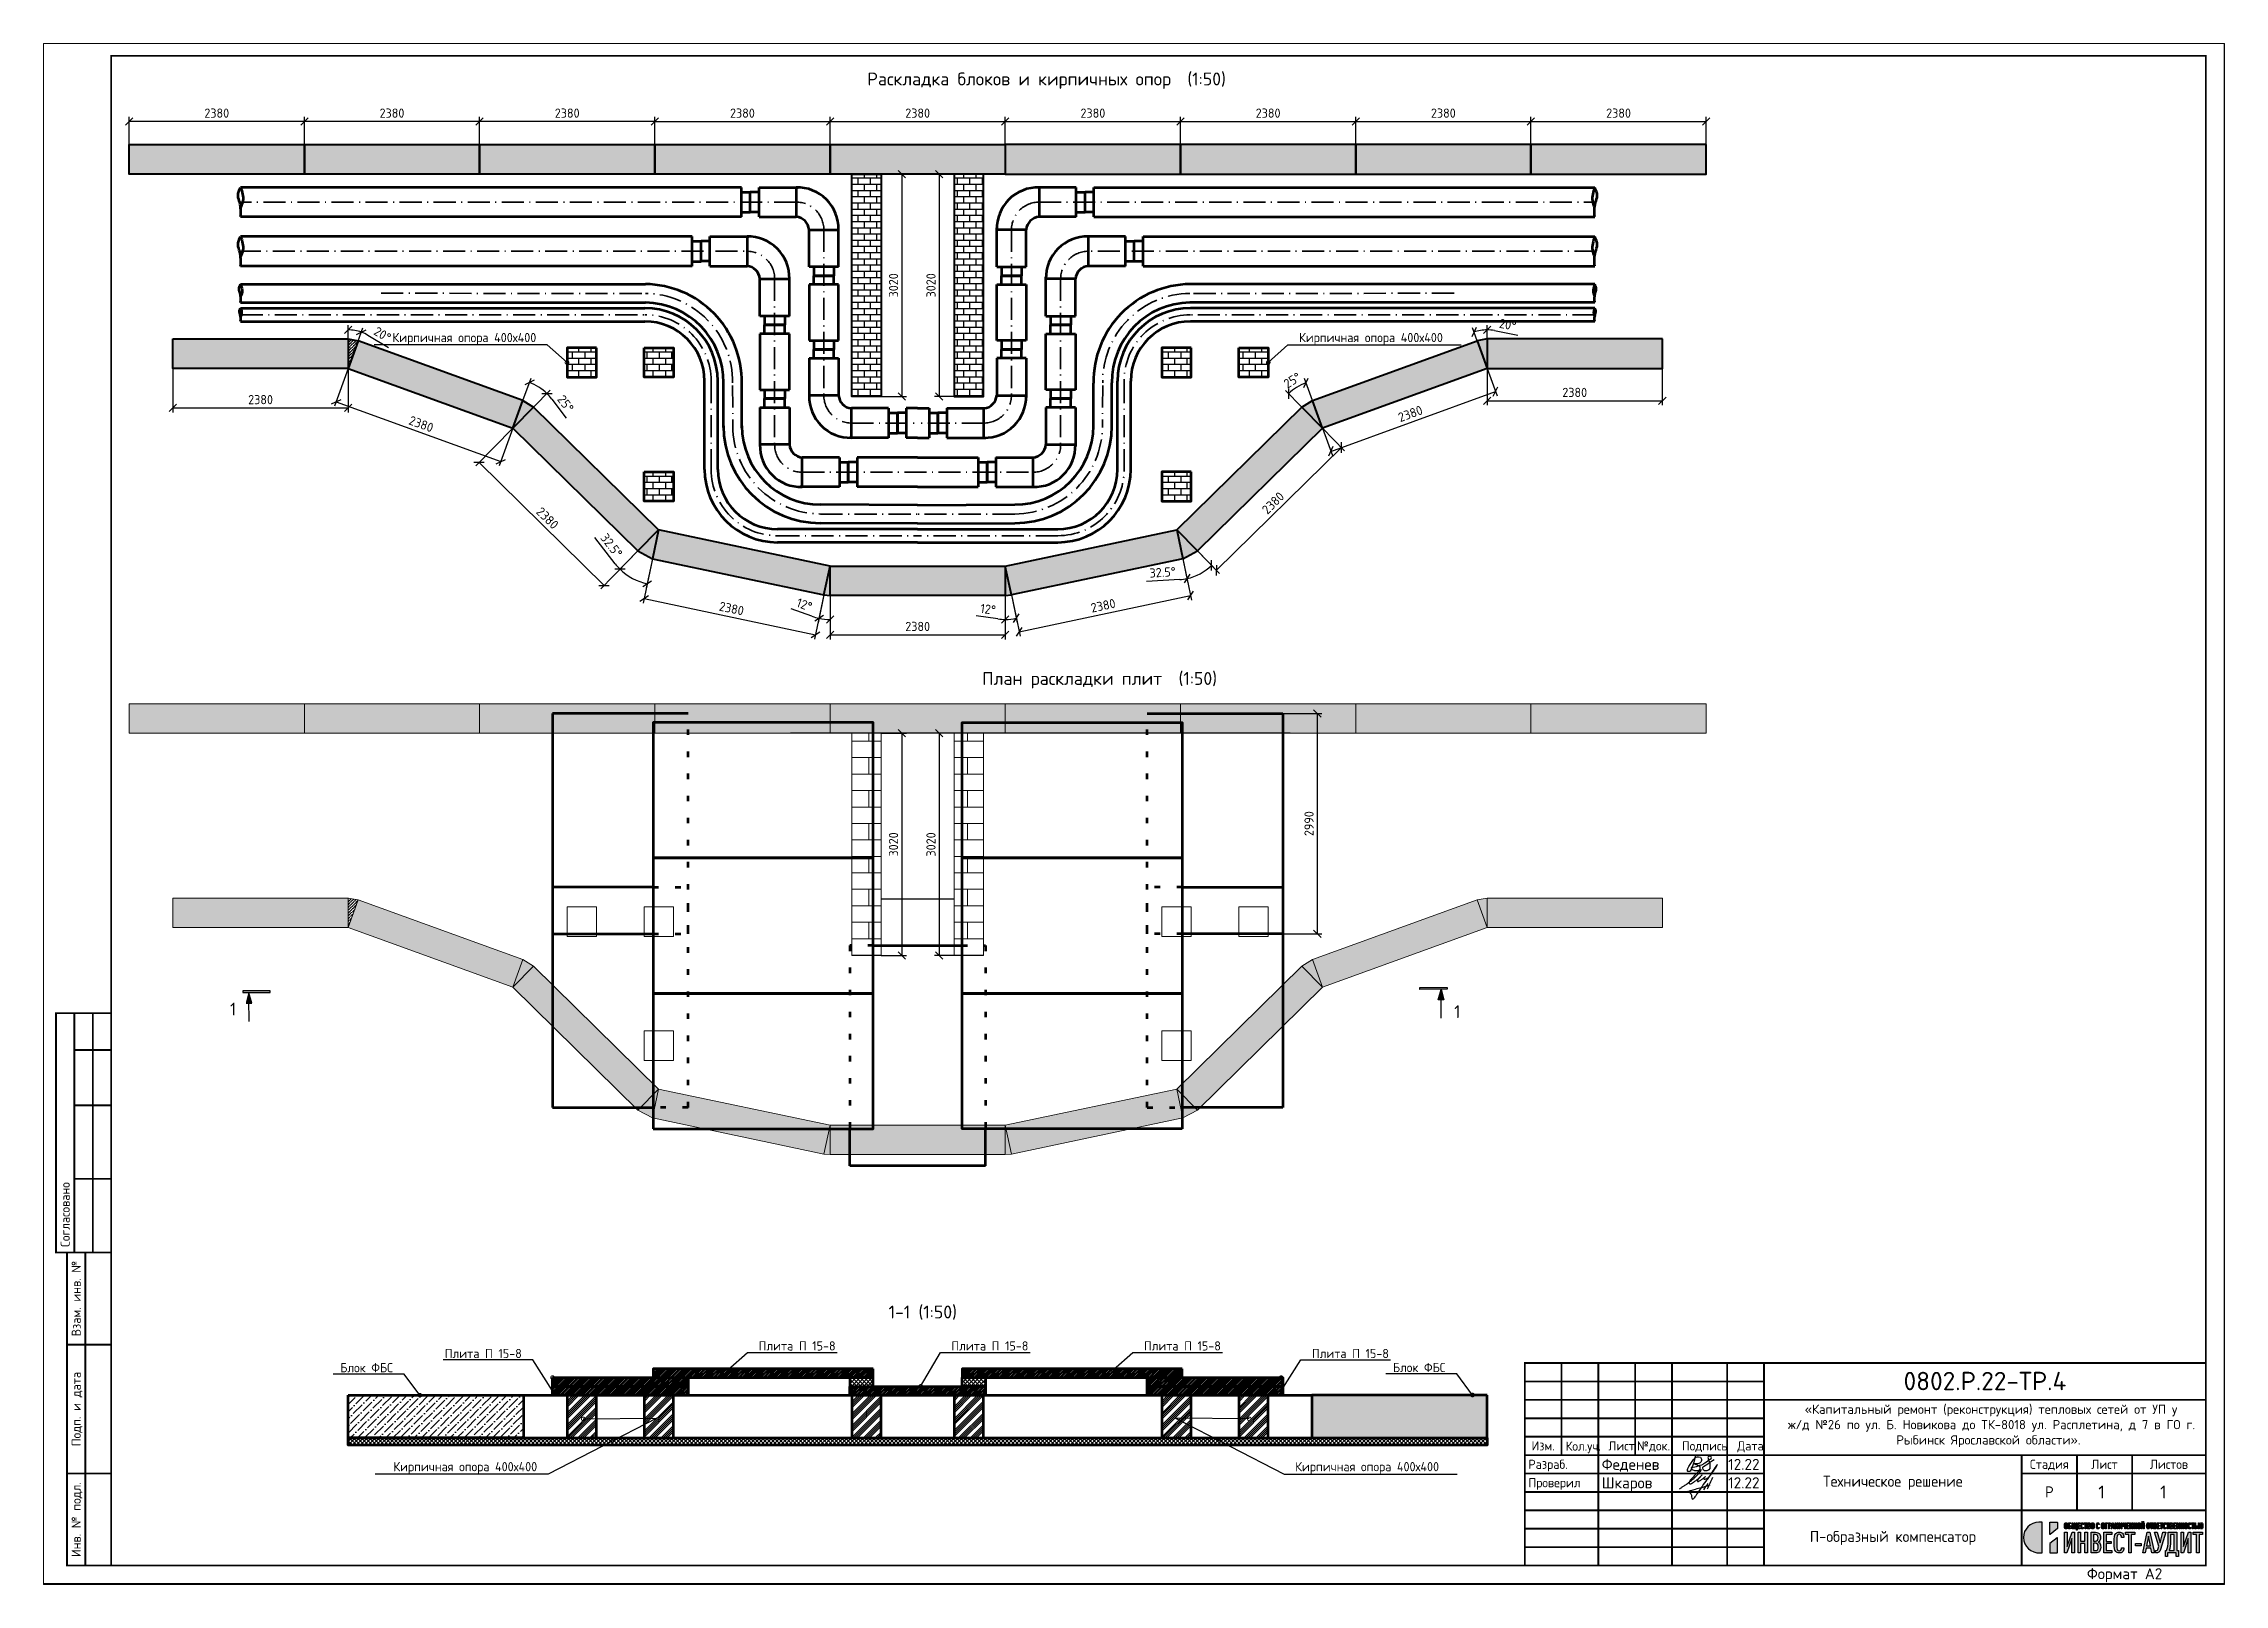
# Paper-space layout 'П-1' of a CAD drawing. Header units: millimetres. Extents: x 0 to 592, y 0 to 418.
# The model-space entities are those that its viewports show. They can reach past a viewport. Long polylines and large blocks are cut down to what shows.
import ezdxf
from ezdxf import colors
from ezdxf.entities.mleader import LeaderData, LeaderLine
from ezdxf.enums import TextEntityAlignment as Align
from ezdxf.math import Vec2, Vec3

# ---------------------------------------------------------------- set-up
doc = ezdxf.new("R2010")
doc.units = ezdxf.units.MM
doc.linetypes.add('366_Контур', pattern=[1, 0.25, -0.75])
doc.linetypes.add('ACAD_ISO10W100', pattern=[18.5, 12, -3, 0.5, -3])
for name, color, linetype, lineweight in [('2 Рамка обычные', 1, 'Continuous', 60), ('Объекты проект.', 1, 'Continuous', 80), ('Основной', 1, 'Continuous', 60), ('Размерный', 4, 'Continuous', 30), ('Размеры на чертеже', 250, 'Continuous', 25)]:
    doc.layers.add(name, color=color, linetype=linetype, lineweight=lineweight)
doc.layers.add('рамка', color=7, linetype='Continuous')
doc.layers.add('Штриховка', color=7, linetype='Continuous')
doc.styles.add('-ISOCPEUR-', font='isocpeur.TTF')
doc.styles.add('GOST', font='GOST Common.ttf')
doc.dimstyles.new('М 1 к 50', dxfattribs={"dimtxt": 2.5, "dimasz": 2, "dimexe": 1.25, "dimexo": 0, "dimgap": 1, "dimtad": 1, "dimdec": 0, "dimlfac": 50, "dimzin": 0, "dimdsep": 46, "dimtxsty": 'GOST', "dimblk": 'OBLIQUE', "dimcen": 0, "dimclrd": 256, "dimclre": 256, "dimclrt": 256, "dimazin": 2, "dimtfac": 1, "dimtdec": 0, "dimtmove": 0, "dimatfit": 3, "dimldrblk": 'NONE', "dimfxl": 1.25, "dimtolj": 1, "dimtzin": 0, "dimlwd": -1, "dimlwe": -1, "dimarcsym": 2})
pattern_1 = [(0, (-52.7648, 0), (0, 1.68656), []), (90, (-52.7648, 0), (-1.68656, 1.68656), [1.68656, -1.68656])]
pattern_2 = [(45, (-52.7648, 94.1374), (0.286245664, 1.049567434), [1.349375, -0.269875, 0, -0.269875])]
pattern_3 = [(45, (-52.7648, 94.1374), (0.72403315, 2.65478822), [3.413125, -0.682625, 0, -0.682625])]
pattern_4 = [(45, (-52.7648, -57.68893), (0.286245664, 1.049567434), [1.349375, -0.269875, 0, -0.269875])]
pattern_5 = [(45, (-52.7648, -57.689), (0.72403315, 2.65478822), [3.413125, -0.682625, 0, -0.682625])]
pattern_6 = [(45, (0, 16.3486), (-0.53881537, 0.53881537), []), (135, (0, 16.3486), (-0.53881537, -0.53881537), [])]
pattern_7 = [(45, (0, 16.3486), (0.72403315, 2.65478822), [3.413125, -0.682625, 0, -0.682625])]

psp = doc.layouts.new('П-1')

msp = doc.modelspace()

# ---------------------------------------------------------------- texts
at = {"style": 'GOST'}
msp.add_text('Согласовано', height=2.5, rotation=90, dxfattribs=at).set_placement((7882.9505, 1834.7524), align=Align.MIDDLE_LEFT)
for s, p in [('Взам. инв. №', (7885.9505, 1820.7524)), ('Подп. и дата', (7885.9505, 1790.7524)), ('Инв. № подл.', (7885.9505, 1760.7524))]:
    msp.add_text(s, height=2.5, rotation=90, dxfattribs=at).set_placement(p, align=Align.MIDDLE_CENTER)
for s, height, p in [('Изм.', 2.5, (8284.4505, 1780.7524)), ('Кол.уч.', 2.5, (8295.3402, 1780.703)), ('Лист', 2.5, (8305.7548, 1780.7524)), ('№док.', 2.5, (8314.4505, 1780.7524)), ('Подпись', 2.5, (8328.3317, 1780.7524)), ('Дата', 2.5, (8340.7586, 1780.7524)), ('Стадия', 2.5, (8421.9505, 1775.7524)), ('Лист', 2.5, (8436.9505, 1775.7524)), ('Листов', 2.5, (8454.4505, 1775.7524)), ('Р', 3, (8421.9505, 1768.2524))]:
    msp.add_text(s, height=height, dxfattribs=at).set_placement(p, align=Align.MIDDLE_CENTER)
for s, p in [('Разраб.', (8280.4505, 1775.7524)), ('Проверил', (8280.4505, 1770.7524))]:
    msp.add_text(s, height=2.5, dxfattribs=at).set_placement(p, align=Align.MIDDLE_LEFT)
for s, insert, char_height, width, attachment_point, style in [('\\pi5.49715;{\\C7;«Капитальный ремонт (реконструкция) тепловых сетей от УП у \\P\\pi0.95192;ж/д №26 по ул. Б. Новикова до ТК-8018 ул. Расплетина, д 7 в ГО г. \\P\\pi30.38942;Рыбинск Ярославской области».}', (8350.0001, 1791.9491), 2.5, 110.528844, 1, '-ISOCPEUR-'), ('Техническое решение', (8379.4505, 1770.7524), 3, 70, 5, 'GOST'), ('П-образный компенсатор', (8379.4505, 1755.7524), 3, 70, 5, 'GOST')]:
    msp.add_mtext(s, dxfattribs=dict(insert=insert, char_height=char_height, width=width, attachment_point=attachment_point, style=style))
at = {"layer": 'Размерный', "color": 0, "style": '-ISOCPEUR-'}
for s, height, p in [('Феденев', 3, (8300.3555, 1774.2296)), ('12.22', 3, (8334.7052, 1774.2296)), ('Шкаров', 3, (8300.3555, 1769.2296)), ('12.22', 3, (8334.7052, 1769.2296)), ('1', 3.5, (8435.2575, 1766.4794)), ('1', 3.5, (8452.0451, 1766.4794)), ('Формат А2', 3, (8432.1582, 1744.5449))]:
    msp.add_text(s, height=height, dxfattribs=at).set_placement(p)
at = {"layer": 'Размерный', "color": 7, "lineweight": 30, "insert": (8306.8509, 1800.8626), "char_height": 5, "width": 185, "attachment_point": 1, "style": '-ISOCPEUR-'}
msp.add_mtext('\\pi65.5,l10;0802.Р.22-ТР.4', dxfattribs=at)

# ---------------------------------------------------------------- blocks, each defined once
blk = doc.blocks.new('Лого')
h = blk.add_hatch(color=151)
h.set_gradient(color1=(158, 191, 227), color2=(46, 54, 92), tint=1, name='HEMISPHERICAL')
edge = h.paths.add_edge_path()
edge.add_spline(control_points=[(0.35, 0.49), (-0.19, 0.45), (-0.66, 0.87), (-0.66, 1.41), (-0.66, 1.41), (-0.66, 1.92), (-0.24, 2.34), (0.27, 2.34), (0.27, 2.34), (0.27, 2.34), (0.47, 2.34), (0.47, 2.34), (0.47, 2.34), (0.48, 2.34), (0.48, 2.33), (0.48, 2.33), (0.48, 2.33), (0.48, 2.33), (0.48, 0.51), (0.48, 0.51), (0.48, 0.51), (0.48, 0.5), (0.48, 0.49), (0.47, 0.49), (0.47, 0.49), (0.47, 0.49), (0.35, 0.49), (0.35, 0.49), (0.35, 0.49), (0.35, 0.49), (0.35, 0.49), (0.35, 0.49)], knot_values=[0, 0, 0, 0, 0.111111, 0.111111, 0.111111, 0.111211, 0.222222, 0.222222, 0.222222, 0.222322, 0.333333, 0.333333, 0.333333, 0.333433, 0.444444, 0.444444, 0.444444, 0.444544, 0.555556, 0.555556, 0.555556, 0.555656, 0.666667, 0.666667, 0.666667, 0.666767, 0.777778, 0.777778, 0.777778, 0.777878, 1, 1, 1, 1], degree=3, periodic=0)
edge = h.paths.add_edge_path()
edge.add_spline(control_points=[(0.96, 1.6), (0.96, 1.6), (1.39, 1.97), (1.39, 1.97), (1.39, 1.97), (1.39, 1.97), (1.39, 1.97), (1.39, 1.98), (1.39, 1.98), (1.39, 1.98), (1.39, 2.33), (1.39, 2.33), (1.39, 2.33), (1.39, 2.33), (1.38, 2.34), (1.38, 2.34), (1.38, 2.34), (1.38, 2.34), (0.95, 2.34), (0.95, 2.34), (0.95, 2.34), (0.94, 2.34), (0.93, 2.33), (0.93, 2.33), (0.93, 2.33), (0.93, 2.33), (0.93, 1.61), (0.93, 1.61), (0.93, 1.61), (0.93, 1.61), (0.94, 1.6), (0.94, 1.6), (0.94, 1.6), (0.95, 1.6), (0.95, 1.6), (0.96, 1.6)], knot_values=[0, 0, 0, 0, 0.1, 0.1, 0.1, 0.1001, 0.2, 0.2, 0.2, 0.2001, 0.3, 0.3, 0.3, 0.3001, 0.4, 0.4, 0.4, 0.4001, 0.5, 0.5, 0.5, 0.5001, 0.6, 0.6, 0.6, 0.6001, 0.7, 0.7, 0.7, 0.7001, 0.8, 0.8, 0.8, 0.8001, 1, 1, 1, 1], degree=3, periodic=0)
edge = h.paths.add_edge_path()
edge.add_spline(control_points=[(0.94, 1.06), (0.94, 1.06), (1.37, 1.4), (1.37, 1.4), (1.37, 1.4), (1.37, 1.4), (1.38, 1.4), (1.38, 1.4), (1.38, 1.4), (1.39, 1.4), (1.39, 1.4), (1.39, 1.39), (1.39, 1.39), (1.39, 1.39), (1.39, 0.51), (1.39, 0.51), (1.39, 0.51), (1.39, 0.5), (1.38, 0.49), (1.38, 0.49), (1.38, 0.49), (1.38, 0.49), (0.95, 0.49), (0.95, 0.49), (0.95, 0.49), (0.94, 0.49), (0.93, 0.5), (0.93, 0.51), (0.93, 0.51), (0.93, 0.51), (0.93, 1.05), (0.93, 1.05), (0.93, 1.05), (0.93, 1.05), (0.94, 1.06), (0.94, 1.06)], knot_values=[0, 0, 0, 0, 0.1, 0.1, 0.1, 0.1001, 0.2, 0.2, 0.2, 0.2001, 0.3, 0.3, 0.3, 0.3001, 0.4, 0.4, 0.4, 0.4001, 0.5, 0.5, 0.5, 0.5001, 0.6, 0.6, 0.6, 0.6001, 0.7, 0.7, 0.7, 0.7001, 0.8, 0.8, 0.8, 0.8001, 1, 1, 1, 1], degree=3, periodic=0)
at = {"true_color": 0x2e365c}
h = blk.add_hatch(color=159, dxfattribs=at)
h.dxf.hatch_style = 1
edge = h.paths.add_edge_path()
edge.add_spline(control_points=[(10.17, 1.59), (10.17, 1.59), (10.17, 1.73), (10.17, 1.73), (10.17, 1.73), (10.17, 1.73), (9.6, 1.73), (9.6, 1.73), (9.6, 1.73), (9.6, 1.73), (9.6, 1.59), (9.6, 1.59), (9.6, 1.59), (9.6, 1.59), (9.81, 1.59), (9.81, 1.59), (9.81, 1.59), (9.81, 1.59), (9.81, 0.49), (9.81, 0.49), (9.81, 0.49), (9.81, 0.49), (9.96, 0.49), (9.96, 0.49), (9.96, 0.49), (9.96, 0.49), (9.96, 1.59), (9.96, 1.59), (9.96, 1.59), (9.96, 1.59), (10.17, 1.59), (10.17, 1.59)], knot_values=[0, 0, 0, 0, 0.111111, 0.111111, 0.111111, 0.111211, 0.222222, 0.222222, 0.222222, 0.222322, 0.333333, 0.333333, 0.333333, 0.333433, 0.444444, 0.444444, 0.444444, 0.444544, 0.555556, 0.555556, 0.555556, 0.555656, 0.666667, 0.666667, 0.666667, 0.666767, 0.777778, 0.777778, 0.777778, 0.777878, 1, 1, 1, 1], degree=3, periodic=0)
edge = h.paths.add_edge_path()
edge.add_spline(control_points=[(9.46, 0.49), (9.46, 0.49), (9.46, 1.73), (9.46, 1.73), (9.46, 1.73), (9.46, 1.73), (9.32, 1.73), (9.32, 1.73), (9.32, 1.73), (9.32, 1.73), (9.02, 0.87), (9.02, 0.87), (9.02, 0.87), (9.02, 0.87), (9.02, 1.73), (9.02, 1.73), (9.02, 1.73), (9.02, 1.73), (8.87, 1.73), (8.87, 1.73), (8.87, 1.73), (8.87, 1.73), (8.87, 0.49), (8.87, 0.49), (8.87, 0.49), (8.87, 0.49), (9.01, 0.49), (9.01, 0.49), (9.01, 0.49), (9.01, 0.49), (9.31, 1.35), (9.31, 1.35), (9.31, 1.35), (9.31, 1.35), (9.31, 0.49), (9.31, 0.49), (9.31, 0.49), (9.31, 0.49), (9.46, 0.49), (9.46, 0.49)], knot_values=[0, 0, 0, 0, 0.090909, 0.090909, 0.090909, 0.091009, 0.181818, 0.181818, 0.181818, 0.181918, 0.272727, 0.272727, 0.272727, 0.272827, 0.363636, 0.363636, 0.363636, 0.363736, 0.454545, 0.454545, 0.454545, 0.454645, 0.545455, 0.545455, 0.545455, 0.545555, 0.636364, 0.636364, 0.636364, 0.636464, 0.727273, 0.727273, 0.727273, 0.727373, 0.818182, 0.818182, 0.818182, 0.818282, 1, 1, 1, 1], degree=3, periodic=0)
edge = h.paths.add_edge_path(flags=16)
edge.add_spline(control_points=[(8.46, 0.63), (8.46, 0.63), (8.15, 0.63), (8.15, 0.63), (8.15, 0.63), (8.21, 0.79), (8.24, 0.97), (8.24, 1.2), (8.24, 1.2), (8.24, 1.2), (8.24, 1.59), (8.24, 1.59), (8.24, 1.59), (8.24, 1.59), (8.46, 1.59), (8.46, 1.59), (8.46, 1.59), (8.46, 1.59), (8.46, 0.63), (8.46, 0.63)], knot_values=[0, 0, 0, 0, 0.166667, 0.166667, 0.166667, 0.166767, 0.333333, 0.333333, 0.333333, 0.333433, 0.5, 0.5, 0.5, 0.5001, 0.666667, 0.666667, 0.666667, 0.666767, 1, 1, 1, 1], degree=3, periodic=0)
edge = h.paths.add_edge_path()
edge.add_spline(control_points=[(8.71, 0.27), (8.71, 0.27), (8.71, 0.63), (8.71, 0.63), (8.71, 0.63), (8.71, 0.63), (8.61, 0.63), (8.61, 0.63), (8.61, 0.63), (8.61, 0.63), (8.61, 1.73), (8.61, 1.73), (8.61, 1.73), (8.61, 1.73), (8.09, 1.73), (8.09, 1.73), (8.09, 1.73), (8.09, 1.73), (8.09, 1.23), (8.09, 1.23), (8.09, 1.23), (8.09, 0.99), (8.06, 0.79), (7.99, 0.63), (7.99, 0.63), (7.99, 0.63), (7.92, 0.63), (7.92, 0.63), (7.92, 0.63), (7.92, 0.63), (7.92, 0.27), (7.92, 0.27), (7.92, 0.27), (7.92, 0.27), (8.06, 0.27), (8.06, 0.27), (8.06, 0.27), (8.06, 0.27), (8.06, 0.49), (8.06, 0.49), (8.06, 0.49), (8.06, 0.49), (8.57, 0.49), (8.57, 0.49), (8.57, 0.49), (8.57, 0.49), (8.57, 0.27), (8.57, 0.27), (8.57, 0.27), (8.57, 0.27), (8.71, 0.27), (8.71, 0.27)], knot_values=[0, 0, 0, 0, 0.071429, 0.071429, 0.071429, 0.071529, 0.142857, 0.142857, 0.142857, 0.142957, 0.214286, 0.214286, 0.214286, 0.214386, 0.285714, 0.285714, 0.285714, 0.285814, 0.357143, 0.357143, 0.357143, 0.357243, 0.428571, 0.428571, 0.428571, 0.428671, 0.5, 0.5, 0.5, 0.5001, 0.571429, 0.571429, 0.571429, 0.571529, 0.642857, 0.642857, 0.642857, 0.642957, 0.714286, 0.714286, 0.714286, 0.714386, 0.785714, 0.785714, 0.785714, 0.785814, 0.857143, 0.857143, 0.857143, 0.857243, 1, 1, 1, 1], degree=3, periodic=0)
edge = h.paths.add_edge_path()
edge.add_spline(control_points=[(7.94, 1.73), (7.94, 1.73), (7.77, 1.73), (7.77, 1.73), (7.77, 1.73), (7.77, 1.73), (7.61, 1.1), (7.61, 1.1), (7.61, 1.1), (7.61, 1.1), (7.43, 1.73), (7.43, 1.73), (7.43, 1.73), (7.43, 1.73), (7.27, 1.73), (7.27, 1.73), (7.27, 1.73), (7.27, 1.73), (7.53, 0.89), (7.53, 0.89), (7.53, 0.89), (7.53, 0.89), (7.49, 0.75), (7.49, 0.75), (7.49, 0.75), (7.46, 0.65), (7.43, 0.63), (7.33, 0.63), (7.33, 0.63), (7.33, 0.63), (7.33, 0.49), (7.33, 0.49), (7.33, 0.49), (7.5, 0.49), (7.57, 0.52), (7.62, 0.69), (7.62, 0.69), (7.62, 0.69), (7.94, 1.73), (7.94, 1.73)], knot_values=[0, 0, 0, 0, 0.090909, 0.090909, 0.090909, 0.091009, 0.181818, 0.181818, 0.181818, 0.181918, 0.272727, 0.272727, 0.272727, 0.272827, 0.363636, 0.363636, 0.363636, 0.363736, 0.454545, 0.454545, 0.454545, 0.454645, 0.545455, 0.545455, 0.545455, 0.545555, 0.636364, 0.636364, 0.636364, 0.636464, 0.727273, 0.727273, 0.727273, 0.727373, 0.818182, 0.818182, 0.818182, 0.818282, 1, 1, 1, 1], degree=3, periodic=0)
edge = h.paths.add_edge_path(flags=16)
edge.add_spline(control_points=[(7.02, 0.92), (7.02, 0.92), (6.79, 0.92), (6.79, 0.92), (6.79, 0.92), (6.79, 0.92), (6.9, 1.49), (6.9, 1.49), (6.9, 1.49), (6.9, 1.49), (7.02, 0.92), (7.02, 0.92)], knot_values=[0, 0, 0, 0, 0.25, 0.25, 0.25, 0.2501, 0.5, 0.5, 0.5, 0.5001, 1, 1, 1, 1], degree=3, periodic=0)
edge = h.paths.add_edge_path()
edge.add_spline(control_points=[(7.26, 0.49), (7.26, 0.49), (6.98, 1.73), (6.98, 1.73), (6.98, 1.73), (6.98, 1.73), (6.83, 1.73), (6.83, 1.73), (6.83, 1.73), (6.83, 1.73), (6.55, 0.49), (6.55, 0.49), (6.55, 0.49), (6.55, 0.49), (6.7, 0.49), (6.7, 0.49), (6.7, 0.49), (6.7, 0.49), (6.76, 0.78), (6.76, 0.78), (6.76, 0.78), (6.76, 0.78), (7.05, 0.78), (7.05, 0.78), (7.05, 0.78), (7.05, 0.78), (7.11, 0.49), (7.11, 0.49), (7.11, 0.49), (7.11, 0.49), (7.26, 0.49), (7.26, 0.49)], knot_values=[0, 0, 0, 0, 0.111111, 0.111111, 0.111111, 0.111211, 0.222222, 0.222222, 0.222222, 0.222322, 0.333333, 0.333333, 0.333333, 0.333433, 0.444444, 0.444444, 0.444444, 0.444544, 0.555556, 0.555556, 0.555556, 0.555656, 0.666667, 0.666667, 0.666667, 0.666767, 0.777778, 0.777778, 0.777778, 0.777878, 1, 1, 1, 1], degree=3, periodic=0)
edge = h.paths.add_edge_path()
edge.add_spline(control_points=[(6.45, 0.91), (6.45, 0.91), (6.45, 1.05), (6.45, 1.05), (6.45, 1.05), (6.45, 1.05), (6.11, 1.05), (6.11, 1.05), (6.11, 1.05), (6.11, 1.05), (6.11, 0.91), (6.11, 0.91), (6.11, 0.91), (6.11, 0.91), (6.45, 0.91), (6.45, 0.91)], knot_values=[0, 0, 0, 0, 0.2, 0.2, 0.2, 0.2001, 0.4, 0.4, 0.4, 0.4001, 0.6, 0.6, 0.6, 0.6001, 1, 1, 1, 1], degree=3, periodic=0)
edge = h.paths.add_edge_path()
edge.add_spline(control_points=[(6.07, 1.59), (6.07, 1.59), (6.07, 1.73), (6.07, 1.73), (6.07, 1.73), (6.07, 1.73), (5.51, 1.73), (5.51, 1.73), (5.51, 1.73), (5.51, 1.73), (5.51, 1.59), (5.51, 1.59), (5.51, 1.59), (5.51, 1.59), (5.71, 1.59), (5.71, 1.59), (5.71, 1.59), (5.71, 1.59), (5.71, 0.49), (5.71, 0.49), (5.71, 0.49), (5.71, 0.49), (5.86, 0.49), (5.86, 0.49), (5.86, 0.49), (5.86, 0.49), (5.86, 1.59), (5.86, 1.59), (5.86, 1.59), (5.86, 1.59), (6.07, 1.59), (6.07, 1.59)], knot_values=[0, 0, 0, 0, 0.111111, 0.111111, 0.111111, 0.111211, 0.222222, 0.222222, 0.222222, 0.222322, 0.333333, 0.333333, 0.333333, 0.333433, 0.444444, 0.444444, 0.444444, 0.444544, 0.555556, 0.555556, 0.555556, 0.555656, 0.666667, 0.666667, 0.666667, 0.666767, 0.777778, 0.777778, 0.777778, 0.777878, 1, 1, 1, 1], degree=3, periodic=0)
edge = h.paths.add_edge_path()
edge.add_spline(control_points=[(5.42, 0.8), (5.42, 0.8), (5.27, 0.8), (5.27, 0.8), (5.27, 0.8), (5.27, 0.74), (5.26, 0.69), (5.23, 0.65), (5.23, 0.65), (5.21, 0.63), (5.18, 0.61), (5.14, 0.61), (5.14, 0.61), (5.09, 0.61), (5.05, 0.63), (5.03, 0.66), (5.03, 0.66), (4.99, 0.72), (4.98, 0.82), (4.98, 1.11), (4.98, 1.11), (4.98, 1.4), (4.99, 1.5), (5.03, 1.56), (5.03, 1.56), (5.05, 1.59), (5.09, 1.61), (5.14, 1.61), (5.14, 1.61), (5.18, 1.61), (5.21, 1.59), (5.23, 1.56), (5.23, 1.56), (5.26, 1.53), (5.27, 1.48), (5.27, 1.42), (5.27, 1.42), (5.27, 1.42), (5.42, 1.42), (5.42, 1.42), (5.42, 1.42), (5.42, 1.52), (5.39, 1.61), (5.33, 1.67), (5.33, 1.67), (5.28, 1.72), (5.22, 1.74), (5.14, 1.74), (5.14, 1.74), (5.04, 1.74), (4.97, 1.7), (4.92, 1.65), (4.92, 1.65), (4.84, 1.56), (4.83, 1.45), (4.83, 1.11), (4.83, 1.11), (4.83, 0.77), (4.84, 0.66), (4.92, 0.57), (4.92, 0.57), (4.97, 0.51), (5.04, 0.48), (5.14, 0.48), (5.14, 0.48), (5.22, 0.48), (5.28, 0.5), (5.33, 0.55), (5.33, 0.55), (5.39, 0.6), (5.42, 0.69), (5.42, 0.8)], knot_values=[0, 0, 0, 0, 0.052632, 0.052632, 0.052632, 0.052732, 0.105263, 0.105263, 0.105263, 0.105363, 0.157895, 0.157895, 0.157895, 0.157995, 0.210526, 0.210526, 0.210526, 0.210626, 0.263158, 0.263158, 0.263158, 0.263258, 0.315789, 0.315789, 0.315789, 0.315889, 0.368421, 0.368421, 0.368421, 0.368521, 0.421053, 0.421053, 0.421053, 0.421153, 0.473684, 0.473684, 0.473684, 0.473784, 0.526316, 0.526316, 0.526316, 0.526416, 0.578947, 0.578947, 0.578947, 0.579047, 0.631579, 0.631579, 0.631579, 0.631679, 0.684211, 0.684211, 0.684211, 0.684311, 0.736842, 0.736842, 0.736842, 0.736942, 0.789474, 0.789474, 0.789474, 0.789574, 0.842105, 0.842105, 0.842105, 0.842205, 0.894737, 0.894737, 0.894737, 0.894837, 1, 1, 1, 1], degree=3, periodic=0)
edge = h.paths.add_edge_path()
edge.add_spline(control_points=[(4.68, 0.49), (4.68, 0.49), (4.68, 0.63), (4.68, 0.63), (4.68, 0.63), (4.68, 0.63), (4.35, 0.63), (4.35, 0.63), (4.35, 0.63), (4.35, 0.63), (4.35, 1.05), (4.35, 1.05), (4.35, 1.05), (4.35, 1.05), (4.64, 1.05), (4.64, 1.05), (4.64, 1.05), (4.64, 1.05), (4.64, 1.18), (4.64, 1.18), (4.64, 1.18), (4.64, 1.18), (4.35, 1.18), (4.35, 1.18), (4.35, 1.18), (4.35, 1.18), (4.35, 1.59), (4.35, 1.59), (4.35, 1.59), (4.35, 1.59), (4.68, 1.59), (4.68, 1.59), (4.68, 1.59), (4.68, 1.59), (4.68, 1.73), (4.68, 1.73), (4.68, 1.73), (4.68, 1.73), (4.2, 1.73), (4.2, 1.73), (4.2, 1.73), (4.2, 1.73), (4.2, 0.49), (4.2, 0.49), (4.2, 0.49), (4.2, 0.49), (4.68, 0.49), (4.68, 0.49)], knot_values=[0, 0, 0, 0, 0.076923, 0.076923, 0.076923, 0.077023, 0.153846, 0.153846, 0.153846, 0.153946, 0.230769, 0.230769, 0.230769, 0.230869, 0.307692, 0.307692, 0.307692, 0.307792, 0.384615, 0.384615, 0.384615, 0.384715, 0.461538, 0.461538, 0.461538, 0.461638, 0.538462, 0.538462, 0.538462, 0.538562, 0.615385, 0.615385, 0.615385, 0.615485, 0.692308, 0.692308, 0.692308, 0.692408, 0.769231, 0.769231, 0.769231, 0.769331, 0.846154, 0.846154, 0.846154, 0.846254, 1, 1, 1, 1], degree=3, periodic=0)
edge = h.paths.add_edge_path(flags=16)
edge.add_spline(control_points=[(3.85, 1.4), (3.85, 1.26), (3.8, 1.2), (3.69, 1.2), (3.69, 1.2), (3.69, 1.2), (3.58, 1.2), (3.58, 1.2), (3.58, 1.2), (3.58, 1.2), (3.58, 1.59), (3.58, 1.59), (3.58, 1.59), (3.58, 1.59), (3.69, 1.59), (3.69, 1.59), (3.69, 1.59), (3.8, 1.59), (3.85, 1.54), (3.85, 1.4)], knot_values=[0, 0, 0, 0, 0.166667, 0.166667, 0.166667, 0.166767, 0.333333, 0.333333, 0.333333, 0.333433, 0.5, 0.5, 0.5, 0.5001, 0.666667, 0.666667, 0.666667, 0.666767, 1, 1, 1, 1], degree=3, periodic=0)
edge = h.paths.add_edge_path(flags=16)
edge.add_spline(control_points=[(3.86, 0.85), (3.86, 0.68), (3.8, 0.63), (3.69, 0.63), (3.69, 0.63), (3.69, 0.63), (3.58, 0.63), (3.58, 0.63), (3.58, 0.63), (3.58, 0.63), (3.58, 1.07), (3.58, 1.07), (3.58, 1.07), (3.58, 1.07), (3.69, 1.07), (3.69, 1.07), (3.69, 1.07), (3.8, 1.07), (3.86, 1.01), (3.86, 0.85)], knot_values=[0, 0, 0, 0, 0.166667, 0.166667, 0.166667, 0.166767, 0.333333, 0.333333, 0.333333, 0.333433, 0.5, 0.5, 0.5, 0.5001, 0.666667, 0.666667, 0.666667, 0.666767, 1, 1, 1, 1], degree=3, periodic=0)
edge = h.paths.add_edge_path()
edge.add_spline(control_points=[(4.01, 0.84), (4.01, 0.94), (4, 1.03), (3.93, 1.09), (3.93, 1.09), (3.91, 1.11), (3.88, 1.13), (3.85, 1.14), (3.85, 1.14), (3.88, 1.15), (3.9, 1.16), (3.92, 1.18), (3.92, 1.18), (3.99, 1.24), (4, 1.31), (4, 1.4), (4, 1.4), (4, 1.54), (3.98, 1.6), (3.92, 1.65), (3.92, 1.65), (3.87, 1.7), (3.81, 1.73), (3.7, 1.73), (3.7, 1.73), (3.7, 1.73), (3.43, 1.73), (3.43, 1.73), (3.43, 1.73), (3.43, 1.73), (3.43, 0.49), (3.43, 0.49), (3.43, 0.49), (3.43, 0.49), (3.7, 0.49), (3.7, 0.49), (3.7, 0.49), (3.81, 0.49), (3.88, 0.51), (3.93, 0.57), (3.93, 0.57), (3.98, 0.62), (4.01, 0.69), (4.01, 0.84)], knot_values=[0, 0, 0, 0, 0.083333, 0.083333, 0.083333, 0.083433, 0.166667, 0.166667, 0.166667, 0.166767, 0.25, 0.25, 0.25, 0.2501, 0.333333, 0.333333, 0.333333, 0.333433, 0.416667, 0.416667, 0.416667, 0.416767, 0.5, 0.5, 0.5, 0.5001, 0.583333, 0.583333, 0.583333, 0.583433, 0.666667, 0.666667, 0.666667, 0.666767, 0.75, 0.75, 0.75, 0.7501, 0.833333, 0.833333, 0.833333, 0.833433, 1, 1, 1, 1], degree=3, periodic=0)
edge = h.paths.add_edge_path()
edge.add_spline(control_points=[(3.21, 0.49), (3.21, 0.49), (3.21, 1.73), (3.21, 1.73), (3.21, 1.73), (3.21, 1.73), (3.06, 1.73), (3.06, 1.73), (3.06, 1.73), (3.06, 1.73), (3.06, 1.19), (3.06, 1.19), (3.06, 1.19), (3.06, 1.19), (2.79, 1.19), (2.79, 1.19), (2.79, 1.19), (2.79, 1.19), (2.79, 1.73), (2.79, 1.73), (2.79, 1.73), (2.79, 1.73), (2.64, 1.73), (2.64, 1.73), (2.64, 1.73), (2.64, 1.73), (2.64, 0.49), (2.64, 0.49), (2.64, 0.49), (2.64, 0.49), (2.79, 0.49), (2.79, 0.49), (2.79, 0.49), (2.79, 0.49), (2.79, 1.05), (2.79, 1.05), (2.79, 1.05), (2.79, 1.05), (3.06, 1.05), (3.06, 1.05), (3.06, 1.05), (3.06, 1.05), (3.06, 0.49), (3.06, 0.49), (3.06, 0.49), (3.06, 0.49), (3.21, 0.49), (3.21, 0.49)], knot_values=[0, 0, 0, 0, 0.076923, 0.076923, 0.076923, 0.077023, 0.153846, 0.153846, 0.153846, 0.153946, 0.230769, 0.230769, 0.230769, 0.230869, 0.307692, 0.307692, 0.307692, 0.307792, 0.384615, 0.384615, 0.384615, 0.384715, 0.461538, 0.461538, 0.461538, 0.461638, 0.538462, 0.538462, 0.538462, 0.538562, 0.615385, 0.615385, 0.615385, 0.615485, 0.692308, 0.692308, 0.692308, 0.692408, 0.769231, 0.769231, 0.769231, 0.769331, 0.846154, 0.846154, 0.846154, 0.846254, 1, 1, 1, 1], degree=3, periodic=0)
edge = h.paths.add_edge_path()
edge.add_spline(control_points=[(2.42, 0.49), (2.42, 0.49), (2.42, 1.73), (2.42, 1.73), (2.42, 1.73), (2.42, 1.73), (2.28, 1.73), (2.28, 1.73), (2.28, 1.73), (2.28, 1.73), (1.98, 0.87), (1.98, 0.87), (1.98, 0.87), (1.98, 0.87), (1.98, 1.73), (1.98, 1.73), (1.98, 1.73), (1.98, 1.73), (1.83, 1.73), (1.83, 1.73), (1.83, 1.73), (1.83, 1.73), (1.83, 0.49), (1.83, 0.49), (1.83, 0.49), (1.83, 0.49), (1.96, 0.49), (1.96, 0.49), (1.96, 0.49), (1.96, 0.49), (2.27, 1.35), (2.27, 1.35), (2.27, 1.35), (2.27, 1.35), (2.27, 0.49), (2.27, 0.49), (2.27, 0.49), (2.27, 0.49), (2.42, 0.49), (2.42, 0.49)], knot_values=[0, 0, 0, 0, 0.090909, 0.090909, 0.090909, 0.091009, 0.181818, 0.181818, 0.181818, 0.181918, 0.272727, 0.272727, 0.272727, 0.272827, 0.363636, 0.363636, 0.363636, 0.363736, 0.454545, 0.454545, 0.454545, 0.454645, 0.545455, 0.545455, 0.545455, 0.545555, 0.636364, 0.636364, 0.636364, 0.636464, 0.727273, 0.727273, 0.727273, 0.727373, 0.818182, 0.818182, 0.818182, 0.818282, 1, 1, 1, 1], degree=3, periodic=0)
edge = h.paths.add_edge_path(flags=16)
edge.add_spline(control_points=[(10.15, 2.12), (10.15, 2.03), (10.15, 2.01), (10.13, 1.99), (10.13, 1.99), (10.13, 1.98), (10.12, 1.97), (10.11, 1.97), (10.11, 1.97), (10.09, 1.97), (10.08, 1.98), (10.08, 1.99), (10.08, 1.99), (10.06, 2.01), (10.06, 2.03), (10.06, 2.12), (10.06, 2.12), (10.06, 2.21), (10.06, 2.24), (10.08, 2.25), (10.08, 2.25), (10.08, 2.26), (10.09, 2.27), (10.11, 2.27), (10.11, 2.27), (10.12, 2.27), (10.13, 2.26), (10.13, 2.25), (10.13, 2.25), (10.15, 2.24), (10.15, 2.21), (10.15, 2.12)], knot_values=[0, 0, 0, 0, 0.111111, 0.111111, 0.111111, 0.111211, 0.222222, 0.222222, 0.222222, 0.222322, 0.333333, 0.333333, 0.333333, 0.333433, 0.444444, 0.444444, 0.444444, 0.444544, 0.555556, 0.555556, 0.555556, 0.555656, 0.666667, 0.666667, 0.666667, 0.666767, 0.777778, 0.777778, 0.777778, 0.777878, 1, 1, 1, 1], degree=3, periodic=0)
edge = h.paths.add_edge_path()
edge.add_spline(control_points=[(9.97, 1.94), (9.97, 1.94), (9.97, 2.1), (9.97, 2.1), (9.97, 2.1), (9.97, 2.1), (10.02, 2.1), (10.02, 2.1), (10.02, 2.1), (10.02, 2.02), (10.02, 1.99), (10.04, 1.96), (10.04, 1.96), (10.06, 1.95), (10.08, 1.94), (10.11, 1.94), (10.11, 1.94), (10.13, 1.94), (10.15, 1.95), (10.17, 1.96), (10.17, 1.96), (10.19, 1.99), (10.19, 2.02), (10.19, 2.12), (10.19, 2.12), (10.19, 2.22), (10.19, 2.25), (10.17, 2.28), (10.17, 2.28), (10.15, 2.29), (10.13, 2.31), (10.11, 2.31), (10.11, 2.31), (10.08, 2.31), (10.06, 2.29), (10.04, 2.28), (10.04, 2.28), (10.02, 2.25), (10.02, 2.23), (10.02, 2.14), (10.02, 2.14), (10.02, 2.14), (9.97, 2.14), (9.97, 2.14), (9.97, 2.14), (9.97, 2.14), (9.97, 2.3), (9.97, 2.3), (9.97, 2.3), (9.97, 2.3), (9.93, 2.3), (9.93, 2.3), (9.93, 2.3), (9.93, 2.3), (9.93, 1.94), (9.93, 1.94), (9.93, 1.94), (9.93, 1.94), (9.97, 1.94), (9.97, 1.94)], knot_values=[0, 0, 0, 0, 0.0625, 0.0625, 0.0625, 0.0626, 0.125, 0.125, 0.125, 0.1251, 0.1875, 0.1875, 0.1875, 0.1876, 0.25, 0.25, 0.25, 0.2501, 0.3125, 0.3125, 0.3125, 0.3126, 0.375, 0.375, 0.375, 0.3751, 0.4375, 0.4375, 0.4375, 0.4376, 0.5, 0.5, 0.5, 0.5001, 0.5625, 0.5625, 0.5625, 0.5626, 0.625, 0.625, 0.625, 0.6251, 0.6875, 0.6875, 0.6875, 0.6876, 0.75, 0.75, 0.75, 0.7501, 0.8125, 0.8125, 0.8125, 0.8126, 0.875, 0.875, 0.875, 0.8751, 1, 1, 1, 1], degree=3, periodic=0)
edge = h.paths.add_edge_path(flags=16)
edge.add_spline(control_points=[(9.83, 2.05), (9.83, 2), (9.82, 1.98), (9.79, 1.98), (9.79, 1.98), (9.79, 1.98), (9.75, 1.98), (9.75, 1.98), (9.75, 1.98), (9.75, 1.98), (9.75, 2.11), (9.75, 2.11), (9.75, 2.11), (9.75, 2.11), (9.79, 2.11), (9.79, 2.11), (9.79, 2.11), (9.82, 2.11), (9.83, 2.09), (9.83, 2.05)], knot_values=[0, 0, 0, 0, 0.166667, 0.166667, 0.166667, 0.166767, 0.333333, 0.333333, 0.333333, 0.333433, 0.5, 0.5, 0.5, 0.5001, 0.666667, 0.666667, 0.666667, 0.666767, 1, 1, 1, 1], degree=3, periodic=0)
edge = h.paths.add_edge_path()
edge.add_spline(control_points=[(9.88, 2.05), (9.88, 2.13), (9.85, 2.15), (9.79, 2.15), (9.79, 2.15), (9.79, 2.15), (9.75, 2.15), (9.75, 2.15), (9.75, 2.15), (9.75, 2.15), (9.75, 2.3), (9.75, 2.3), (9.75, 2.3), (9.75, 2.3), (9.71, 2.3), (9.71, 2.3), (9.71, 2.3), (9.71, 2.3), (9.71, 1.94), (9.71, 1.94), (9.71, 1.94), (9.71, 1.94), (9.79, 1.94), (9.79, 1.94), (9.79, 1.94), (9.85, 1.94), (9.88, 1.97), (9.88, 2.05)], knot_values=[0, 0, 0, 0, 0.125, 0.125, 0.125, 0.1251, 0.25, 0.25, 0.25, 0.2501, 0.375, 0.375, 0.375, 0.3751, 0.5, 0.5, 0.5, 0.5001, 0.625, 0.625, 0.625, 0.6251, 0.75, 0.75, 0.75, 0.7501, 1, 1, 1, 1], degree=3, periodic=0)
edge = h.paths.add_edge_path()
edge.add_spline(control_points=[(9.67, 2.26), (9.67, 2.26), (9.67, 2.3), (9.67, 2.3), (9.67, 2.3), (9.67, 2.3), (9.5, 2.3), (9.5, 2.3), (9.5, 2.3), (9.5, 2.3), (9.5, 2.26), (9.5, 2.26), (9.5, 2.26), (9.5, 2.26), (9.56, 2.26), (9.56, 2.26), (9.56, 2.26), (9.56, 2.26), (9.56, 1.94), (9.56, 1.94), (9.56, 1.94), (9.56, 1.94), (9.61, 1.94), (9.61, 1.94), (9.61, 1.94), (9.61, 1.94), (9.61, 2.26), (9.61, 2.26), (9.61, 2.26), (9.61, 2.26), (9.67, 2.26), (9.67, 2.26)], knot_values=[0, 0, 0, 0, 0.111111, 0.111111, 0.111111, 0.111211, 0.222222, 0.222222, 0.222222, 0.222322, 0.333333, 0.333333, 0.333333, 0.333433, 0.444444, 0.444444, 0.444444, 0.444544, 0.555556, 0.555556, 0.555556, 0.555656, 0.666667, 0.666667, 0.666667, 0.666767, 0.777778, 0.777778, 0.777778, 0.777878, 1, 1, 1, 1], degree=3, periodic=0)
edge = h.paths.add_edge_path()
edge.add_spline(control_points=[(9.48, 2.03), (9.48, 2.03), (9.43, 2.03), (9.43, 2.03), (9.43, 2.03), (9.43, 2.01), (9.43, 2), (9.42, 1.99), (9.42, 1.99), (9.42, 1.98), (9.41, 1.97), (9.39, 1.97), (9.39, 1.97), (9.38, 1.97), (9.37, 1.98), (9.36, 1.99), (9.36, 1.99), (9.35, 2.01), (9.35, 2.03), (9.35, 2.12), (9.35, 2.12), (9.35, 2.21), (9.35, 2.24), (9.36, 2.25), (9.36, 2.25), (9.37, 2.26), (9.38, 2.27), (9.39, 2.27), (9.39, 2.27), (9.41, 2.27), (9.42, 2.26), (9.42, 2.25), (9.42, 2.25), (9.43, 2.24), (9.43, 2.23), (9.43, 2.21), (9.43, 2.21), (9.43, 2.21), (9.48, 2.21), (9.48, 2.21), (9.48, 2.21), (9.48, 2.24), (9.47, 2.27), (9.45, 2.28), (9.45, 2.28), (9.44, 2.3), (9.42, 2.31), (9.39, 2.31), (9.39, 2.31), (9.36, 2.31), (9.34, 2.29), (9.33, 2.28), (9.33, 2.28), (9.31, 2.25), (9.3, 2.22), (9.3, 2.12), (9.3, 2.12), (9.3, 2.02), (9.31, 1.99), (9.33, 1.96), (9.33, 1.96), (9.34, 1.95), (9.36, 1.94), (9.39, 1.94), (9.39, 1.94), (9.42, 1.94), (9.43, 1.94), (9.45, 1.96), (9.45, 1.96), (9.47, 1.97), (9.48, 2), (9.48, 2.03)], knot_values=[0, 0, 0, 0, 0.052632, 0.052632, 0.052632, 0.052732, 0.105263, 0.105263, 0.105263, 0.105363, 0.157895, 0.157895, 0.157895, 0.157995, 0.210526, 0.210526, 0.210526, 0.210626, 0.263158, 0.263158, 0.263158, 0.263258, 0.315789, 0.315789, 0.315789, 0.315889, 0.368421, 0.368421, 0.368421, 0.368521, 0.421053, 0.421053, 0.421053, 0.421153, 0.473684, 0.473684, 0.473684, 0.473784, 0.526316, 0.526316, 0.526316, 0.526416, 0.578947, 0.578947, 0.578947, 0.579047, 0.631579, 0.631579, 0.631579, 0.631679, 0.684211, 0.684211, 0.684211, 0.684311, 0.736842, 0.736842, 0.736842, 0.736942, 0.789474, 0.789474, 0.789474, 0.789574, 0.842105, 0.842105, 0.842105, 0.842205, 0.894737, 0.894737, 0.894737, 0.894837, 1, 1, 1, 1], degree=3, periodic=0)
edge = h.paths.add_edge_path(flags=16)
edge.add_spline(control_points=[(9.21, 2.12), (9.21, 2.03), (9.21, 2.01), (9.2, 1.99), (9.2, 1.99), (9.19, 1.98), (9.18, 1.97), (9.17, 1.97), (9.17, 1.97), (9.15, 1.97), (9.14, 1.98), (9.14, 1.99), (9.14, 1.99), (9.13, 2.01), (9.12, 2.03), (9.12, 2.12), (9.12, 2.12), (9.12, 2.21), (9.13, 2.24), (9.14, 2.25), (9.14, 2.25), (9.14, 2.26), (9.15, 2.27), (9.17, 2.27), (9.17, 2.27), (9.18, 2.27), (9.19, 2.26), (9.2, 2.25), (9.2, 2.25), (9.21, 2.24), (9.21, 2.21), (9.21, 2.12)], knot_values=[0, 0, 0, 0, 0.111111, 0.111111, 0.111111, 0.111211, 0.222222, 0.222222, 0.222222, 0.222322, 0.333333, 0.333333, 0.333333, 0.333433, 0.444444, 0.444444, 0.444444, 0.444544, 0.555556, 0.555556, 0.555556, 0.555656, 0.666667, 0.666667, 0.666667, 0.666767, 0.777778, 0.777778, 0.777778, 0.777878, 1, 1, 1, 1], degree=3, periodic=0)
edge = h.paths.add_edge_path()
edge.add_spline(control_points=[(9.26, 2.12), (9.26, 2.22), (9.25, 2.25), (9.23, 2.28), (9.23, 2.28), (9.22, 2.29), (9.2, 2.31), (9.17, 2.31), (9.17, 2.31), (9.14, 2.31), (9.12, 2.29), (9.11, 2.28), (9.11, 2.28), (9.08, 2.25), (9.08, 2.22), (9.08, 2.12), (9.08, 2.12), (9.08, 2.02), (9.08, 1.99), (9.11, 1.96), (9.11, 1.96), (9.12, 1.95), (9.14, 1.94), (9.17, 1.94), (9.17, 1.94), (9.2, 1.94), (9.22, 1.95), (9.23, 1.96), (9.23, 1.96), (9.25, 1.99), (9.26, 2.02), (9.26, 2.12)], knot_values=[0, 0, 0, 0, 0.111111, 0.111111, 0.111111, 0.111211, 0.222222, 0.222222, 0.222222, 0.222322, 0.333333, 0.333333, 0.333333, 0.333433, 0.444444, 0.444444, 0.444444, 0.444544, 0.555556, 0.555556, 0.555556, 0.555656, 0.666667, 0.666667, 0.666667, 0.666767, 0.777778, 0.777778, 0.777778, 0.777878, 1, 1, 1, 1], degree=3, periodic=0)
edge = h.paths.add_edge_path()
edge.add_spline(control_points=[(9.02, 1.94), (9.02, 1.94), (9.02, 2.3), (9.02, 2.3), (9.02, 2.3), (9.02, 2.3), (8.98, 2.3), (8.98, 2.3), (8.98, 2.3), (8.98, 2.3), (8.98, 2.14), (8.98, 2.14), (8.98, 2.14), (8.98, 2.14), (8.9, 2.14), (8.9, 2.14), (8.9, 2.14), (8.9, 2.14), (8.9, 2.3), (8.9, 2.3), (8.9, 2.3), (8.9, 2.3), (8.86, 2.3), (8.86, 2.3), (8.86, 2.3), (8.86, 2.3), (8.86, 1.94), (8.86, 1.94), (8.86, 1.94), (8.86, 1.94), (8.9, 1.94), (8.9, 1.94), (8.9, 1.94), (8.9, 1.94), (8.9, 2.1), (8.9, 2.1), (8.9, 2.1), (8.9, 2.1), (8.98, 2.1), (8.98, 2.1), (8.98, 2.1), (8.98, 2.1), (8.98, 1.94), (8.98, 1.94), (8.98, 1.94), (8.98, 1.94), (9.02, 1.94), (9.02, 1.94)], knot_values=[0, 0, 0, 0, 0.076923, 0.076923, 0.076923, 0.077023, 0.153846, 0.153846, 0.153846, 0.153946, 0.230769, 0.230769, 0.230769, 0.230869, 0.307692, 0.307692, 0.307692, 0.307792, 0.384615, 0.384615, 0.384615, 0.384715, 0.461538, 0.461538, 0.461538, 0.461638, 0.538462, 0.538462, 0.538462, 0.538562, 0.615385, 0.615385, 0.615385, 0.615485, 0.692308, 0.692308, 0.692308, 0.692408, 0.769231, 0.769231, 0.769231, 0.769331, 0.846154, 0.846154, 0.846154, 0.846254, 1, 1, 1, 1], degree=3, periodic=0)
edge = h.paths.add_edge_path()
edge.add_spline(control_points=[(8.79, 1.94), (8.79, 1.94), (8.79, 2.3), (8.79, 2.3), (8.79, 2.3), (8.79, 2.3), (8.75, 2.3), (8.75, 2.3), (8.75, 2.3), (8.75, 2.3), (8.75, 2.14), (8.75, 2.14), (8.75, 2.14), (8.75, 2.14), (8.67, 2.14), (8.67, 2.14), (8.67, 2.14), (8.67, 2.14), (8.67, 2.3), (8.67, 2.3), (8.67, 2.3), (8.67, 2.3), (8.62, 2.3), (8.62, 2.3), (8.62, 2.3), (8.62, 2.3), (8.62, 1.94), (8.62, 1.94), (8.62, 1.94), (8.62, 1.94), (8.67, 1.94), (8.67, 1.94), (8.67, 1.94), (8.67, 1.94), (8.67, 2.1), (8.67, 2.1), (8.67, 2.1), (8.67, 2.1), (8.75, 2.1), (8.75, 2.1), (8.75, 2.1), (8.75, 2.1), (8.75, 1.94), (8.75, 1.94), (8.75, 1.94), (8.75, 1.94), (8.79, 1.94), (8.79, 1.94)], knot_values=[0, 0, 0, 0, 0.076923, 0.076923, 0.076923, 0.077023, 0.153846, 0.153846, 0.153846, 0.153946, 0.230769, 0.230769, 0.230769, 0.230869, 0.307692, 0.307692, 0.307692, 0.307792, 0.384615, 0.384615, 0.384615, 0.384715, 0.461538, 0.461538, 0.461538, 0.461638, 0.538462, 0.538462, 0.538462, 0.538562, 0.615385, 0.615385, 0.615385, 0.615485, 0.692308, 0.692308, 0.692308, 0.692408, 0.769231, 0.769231, 0.769231, 0.769331, 0.846154, 0.846154, 0.846154, 0.846254, 1, 1, 1, 1], degree=3, periodic=0)
edge = h.paths.add_edge_path()
edge.add_spline(control_points=[(8.57, 1.94), (8.57, 1.94), (8.57, 1.98), (8.57, 1.98), (8.57, 1.98), (8.57, 1.98), (8.47, 1.98), (8.47, 1.98), (8.47, 1.98), (8.47, 1.98), (8.47, 2.1), (8.47, 2.1), (8.47, 2.1), (8.47, 2.1), (8.56, 2.1), (8.56, 2.1), (8.56, 2.1), (8.56, 2.1), (8.56, 2.14), (8.56, 2.14), (8.56, 2.14), (8.56, 2.14), (8.47, 2.14), (8.47, 2.14), (8.47, 2.14), (8.47, 2.14), (8.47, 2.26), (8.47, 2.26), (8.47, 2.26), (8.47, 2.26), (8.57, 2.26), (8.57, 2.26), (8.57, 2.26), (8.57, 2.26), (8.57, 2.3), (8.57, 2.3), (8.57, 2.3), (8.57, 2.3), (8.43, 2.3), (8.43, 2.3), (8.43, 2.3), (8.43, 2.3), (8.43, 1.94), (8.43, 1.94), (8.43, 1.94), (8.43, 1.94), (8.57, 1.94), (8.57, 1.94)], knot_values=[0, 0, 0, 0, 0.076923, 0.076923, 0.076923, 0.077023, 0.153846, 0.153846, 0.153846, 0.153946, 0.230769, 0.230769, 0.230769, 0.230869, 0.307692, 0.307692, 0.307692, 0.307792, 0.384615, 0.384615, 0.384615, 0.384715, 0.461538, 0.461538, 0.461538, 0.461638, 0.538462, 0.538462, 0.538462, 0.538562, 0.615385, 0.615385, 0.615385, 0.615485, 0.692308, 0.692308, 0.692308, 0.692408, 0.769231, 0.769231, 0.769231, 0.769331, 0.846154, 0.846154, 0.846154, 0.846254, 1, 1, 1, 1], degree=3, periodic=0)
edge = h.paths.add_edge_path(flags=16)
edge.add_spline(control_points=[(8.33, 2.2), (8.33, 2.16), (8.31, 2.15), (8.28, 2.15), (8.28, 2.15), (8.28, 2.15), (8.25, 2.15), (8.25, 2.15), (8.25, 2.15), (8.25, 2.15), (8.25, 2.26), (8.25, 2.26), (8.25, 2.26), (8.25, 2.26), (8.28, 2.26), (8.28, 2.26), (8.28, 2.26), (8.31, 2.26), (8.33, 2.25), (8.33, 2.2)], knot_values=[0, 0, 0, 0, 0.166667, 0.166667, 0.166667, 0.166767, 0.333333, 0.333333, 0.333333, 0.333433, 0.5, 0.5, 0.5, 0.5001, 0.666667, 0.666667, 0.666667, 0.666767, 1, 1, 1, 1], degree=3, periodic=0)
edge = h.paths.add_edge_path(flags=16)
edge.add_spline(control_points=[(8.33, 2.04), (8.33, 1.99), (8.31, 1.98), (8.28, 1.98), (8.28, 1.98), (8.28, 1.98), (8.25, 1.98), (8.25, 1.98), (8.25, 1.98), (8.25, 1.98), (8.25, 2.11), (8.25, 2.11), (8.25, 2.11), (8.25, 2.11), (8.28, 2.11), (8.28, 2.11), (8.28, 2.11), (8.31, 2.11), (8.33, 2.09), (8.33, 2.04)], knot_values=[0, 0, 0, 0, 0.166667, 0.166667, 0.166667, 0.166767, 0.333333, 0.333333, 0.333333, 0.333433, 0.5, 0.5, 0.5, 0.5001, 0.666667, 0.666667, 0.666667, 0.666767, 1, 1, 1, 1], degree=3, periodic=0)
edge = h.paths.add_edge_path()
edge.add_spline(control_points=[(8.37, 2.04), (8.37, 2.07), (8.37, 2.1), (8.35, 2.12), (8.35, 2.12), (8.34, 2.12), (8.34, 2.13), (8.33, 2.13), (8.33, 2.13), (8.34, 2.13), (8.34, 2.14), (8.35, 2.14), (8.35, 2.14), (8.37, 2.16), (8.37, 2.18), (8.37, 2.21), (8.37, 2.21), (8.37, 2.25), (8.36, 2.26), (8.35, 2.28), (8.35, 2.28), (8.33, 2.29), (8.31, 2.3), (8.28, 2.3), (8.28, 2.3), (8.28, 2.3), (8.2, 2.3), (8.2, 2.3), (8.2, 2.3), (8.2, 2.3), (8.2, 1.94), (8.2, 1.94), (8.2, 1.94), (8.2, 1.94), (8.28, 1.94), (8.28, 1.94), (8.28, 1.94), (8.31, 1.94), (8.33, 1.95), (8.35, 1.96), (8.35, 1.96), (8.37, 1.98), (8.37, 2), (8.37, 2.04)], knot_values=[0, 0, 0, 0, 0.083333, 0.083333, 0.083333, 0.083433, 0.166667, 0.166667, 0.166667, 0.166767, 0.25, 0.25, 0.25, 0.2501, 0.333333, 0.333333, 0.333333, 0.333433, 0.416667, 0.416667, 0.416667, 0.416767, 0.5, 0.5, 0.5, 0.5001, 0.583333, 0.583333, 0.583333, 0.583433, 0.666667, 0.666667, 0.666667, 0.666767, 0.75, 0.75, 0.75, 0.7501, 0.833333, 0.833333, 0.833333, 0.833433, 1, 1, 1, 1], degree=3, periodic=0)
edge = h.paths.add_edge_path()
edge.add_spline(control_points=[(8.16, 2.26), (8.16, 2.26), (8.16, 2.3), (8.16, 2.3), (8.16, 2.3), (8.16, 2.3), (8, 2.3), (8, 2.3), (8, 2.3), (8, 2.3), (8, 2.26), (8, 2.26), (8, 2.26), (8, 2.26), (8.06, 2.26), (8.06, 2.26), (8.06, 2.26), (8.06, 2.26), (8.06, 1.94), (8.06, 1.94), (8.06, 1.94), (8.06, 1.94), (8.1, 1.94), (8.1, 1.94), (8.1, 1.94), (8.1, 1.94), (8.1, 2.26), (8.1, 2.26), (8.1, 2.26), (8.1, 2.26), (8.16, 2.26), (8.16, 2.26)], knot_values=[0, 0, 0, 0, 0.111111, 0.111111, 0.111111, 0.111211, 0.222222, 0.222222, 0.222222, 0.222322, 0.333333, 0.333333, 0.333333, 0.333433, 0.444444, 0.444444, 0.444444, 0.444544, 0.555556, 0.555556, 0.555556, 0.555656, 0.666667, 0.666667, 0.666667, 0.666767, 0.777778, 0.777778, 0.777778, 0.777878, 1, 1, 1, 1], degree=3, periodic=0)
edge = h.paths.add_edge_path()
edge.add_spline(control_points=[(7.97, 2.03), (7.97, 2.03), (7.93, 2.03), (7.93, 2.03), (7.93, 2.03), (7.93, 2.01), (7.93, 2), (7.92, 1.99), (7.92, 1.99), (7.91, 1.98), (7.9, 1.97), (7.89, 1.97), (7.89, 1.97), (7.87, 1.97), (7.86, 1.98), (7.86, 1.99), (7.86, 1.99), (7.85, 2.01), (7.84, 2.03), (7.84, 2.12), (7.84, 2.12), (7.84, 2.21), (7.85, 2.24), (7.86, 2.25), (7.86, 2.25), (7.86, 2.26), (7.87, 2.27), (7.89, 2.27), (7.89, 2.27), (7.9, 2.27), (7.91, 2.26), (7.92, 2.25), (7.92, 2.25), (7.93, 2.24), (7.93, 2.23), (7.93, 2.21), (7.93, 2.21), (7.93, 2.21), (7.97, 2.21), (7.97, 2.21), (7.97, 2.21), (7.97, 2.24), (7.96, 2.27), (7.95, 2.28), (7.95, 2.28), (7.93, 2.3), (7.91, 2.31), (7.89, 2.31), (7.89, 2.31), (7.86, 2.31), (7.84, 2.29), (7.83, 2.28), (7.83, 2.28), (7.8, 2.25), (7.8, 2.22), (7.8, 2.12), (7.8, 2.12), (7.8, 2.02), (7.8, 1.99), (7.83, 1.96), (7.83, 1.96), (7.84, 1.95), (7.86, 1.94), (7.89, 1.94), (7.89, 1.94), (7.91, 1.94), (7.93, 1.94), (7.94, 1.96), (7.94, 1.96), (7.96, 1.97), (7.97, 2), (7.97, 2.03)], knot_values=[0, 0, 0, 0, 0.052632, 0.052632, 0.052632, 0.052732, 0.105263, 0.105263, 0.105263, 0.105363, 0.157895, 0.157895, 0.157895, 0.157995, 0.210526, 0.210526, 0.210526, 0.210626, 0.263158, 0.263158, 0.263158, 0.263258, 0.315789, 0.315789, 0.315789, 0.315889, 0.368421, 0.368421, 0.368421, 0.368521, 0.421053, 0.421053, 0.421053, 0.421153, 0.473684, 0.473684, 0.473684, 0.473784, 0.526316, 0.526316, 0.526316, 0.526416, 0.578947, 0.578947, 0.578947, 0.579047, 0.631579, 0.631579, 0.631579, 0.631679, 0.684211, 0.684211, 0.684211, 0.684311, 0.736842, 0.736842, 0.736842, 0.736942, 0.789474, 0.789474, 0.789474, 0.789574, 0.842105, 0.842105, 0.842105, 0.842205, 0.894737, 0.894737, 0.894737, 0.894837, 1, 1, 1, 1], degree=3, periodic=0)
edge = h.paths.add_edge_path()
edge.add_spline(control_points=[(7.77, 2.26), (7.77, 2.26), (7.77, 2.3), (7.77, 2.3), (7.77, 2.3), (7.77, 2.3), (7.61, 2.3), (7.61, 2.3), (7.61, 2.3), (7.61, 2.3), (7.61, 2.26), (7.61, 2.26), (7.61, 2.26), (7.61, 2.26), (7.67, 2.26), (7.67, 2.26), (7.67, 2.26), (7.67, 2.26), (7.67, 1.94), (7.67, 1.94), (7.67, 1.94), (7.67, 1.94), (7.71, 1.94), (7.71, 1.94), (7.71, 1.94), (7.71, 1.94), (7.71, 2.26), (7.71, 2.26), (7.71, 2.26), (7.71, 2.26), (7.77, 2.26), (7.77, 2.26)], knot_values=[0, 0, 0, 0, 0.111111, 0.111111, 0.111111, 0.111211, 0.222222, 0.222222, 0.222222, 0.222322, 0.333333, 0.333333, 0.333333, 0.333433, 0.444444, 0.444444, 0.444444, 0.444544, 0.555556, 0.555556, 0.555556, 0.555656, 0.666667, 0.666667, 0.666667, 0.666767, 0.777778, 0.777778, 0.777778, 0.777878, 1, 1, 1, 1], degree=3, periodic=0)
edge = h.paths.add_edge_path()
edge.add_spline(control_points=[(7.57, 1.94), (7.57, 1.94), (7.57, 1.98), (7.57, 1.98), (7.57, 1.98), (7.57, 1.98), (7.48, 1.98), (7.48, 1.98), (7.48, 1.98), (7.48, 1.98), (7.48, 2.1), (7.48, 2.1), (7.48, 2.1), (7.48, 2.1), (7.56, 2.1), (7.56, 2.1), (7.56, 2.1), (7.56, 2.1), (7.56, 2.14), (7.56, 2.14), (7.56, 2.14), (7.56, 2.14), (7.48, 2.14), (7.48, 2.14), (7.48, 2.14), (7.48, 2.14), (7.48, 2.26), (7.48, 2.26), (7.48, 2.26), (7.48, 2.26), (7.57, 2.26), (7.57, 2.26), (7.57, 2.26), (7.57, 2.26), (7.57, 2.3), (7.57, 2.3), (7.57, 2.3), (7.57, 2.3), (7.43, 2.3), (7.43, 2.3), (7.43, 2.3), (7.43, 2.3), (7.43, 1.94), (7.43, 1.94), (7.43, 1.94), (7.43, 1.94), (7.57, 1.94), (7.57, 1.94)], knot_values=[0, 0, 0, 0, 0.076923, 0.076923, 0.076923, 0.077023, 0.153846, 0.153846, 0.153846, 0.153946, 0.230769, 0.230769, 0.230769, 0.230869, 0.307692, 0.307692, 0.307692, 0.307792, 0.384615, 0.384615, 0.384615, 0.384715, 0.461538, 0.461538, 0.461538, 0.461638, 0.538462, 0.538462, 0.538462, 0.538562, 0.615385, 0.615385, 0.615385, 0.615485, 0.692308, 0.692308, 0.692308, 0.692408, 0.769231, 0.769231, 0.769231, 0.769331, 0.846154, 0.846154, 0.846154, 0.846254, 1, 1, 1, 1], degree=3, periodic=0)
edge = h.paths.add_edge_path(flags=16)
edge.add_spline(control_points=[(7.33, 2.2), (7.33, 2.16), (7.32, 2.15), (7.28, 2.15), (7.28, 2.15), (7.28, 2.15), (7.25, 2.15), (7.25, 2.15), (7.25, 2.15), (7.25, 2.15), (7.25, 2.26), (7.25, 2.26), (7.25, 2.26), (7.25, 2.26), (7.28, 2.26), (7.28, 2.26), (7.28, 2.26), (7.32, 2.26), (7.33, 2.25), (7.33, 2.2)], knot_values=[0, 0, 0, 0, 0.166667, 0.166667, 0.166667, 0.166767, 0.333333, 0.333333, 0.333333, 0.333433, 0.5, 0.5, 0.5, 0.5001, 0.666667, 0.666667, 0.666667, 0.666767, 1, 1, 1, 1], degree=3, periodic=0)
edge = h.paths.add_edge_path(flags=16)
edge.add_spline(control_points=[(7.33, 2.04), (7.33, 1.99), (7.32, 1.98), (7.28, 1.98), (7.28, 1.98), (7.28, 1.98), (7.25, 1.98), (7.25, 1.98), (7.25, 1.98), (7.25, 1.98), (7.25, 2.11), (7.25, 2.11), (7.25, 2.11), (7.25, 2.11), (7.28, 2.11), (7.28, 2.11), (7.28, 2.11), (7.32, 2.11), (7.33, 2.09), (7.33, 2.04)], knot_values=[0, 0, 0, 0, 0.166667, 0.166667, 0.166667, 0.166767, 0.333333, 0.333333, 0.333333, 0.333433, 0.5, 0.5, 0.5, 0.5001, 0.666667, 0.666667, 0.666667, 0.666767, 1, 1, 1, 1], degree=3, periodic=0)
edge = h.paths.add_edge_path()
edge.add_spline(control_points=[(7.38, 2.04), (7.38, 2.07), (7.37, 2.1), (7.35, 2.12), (7.35, 2.12), (7.35, 2.12), (7.34, 2.13), (7.33, 2.13), (7.33, 2.13), (7.34, 2.13), (7.35, 2.14), (7.35, 2.14), (7.35, 2.14), (7.37, 2.16), (7.37, 2.18), (7.37, 2.21), (7.37, 2.21), (7.37, 2.25), (7.37, 2.26), (7.35, 2.28), (7.35, 2.28), (7.34, 2.29), (7.32, 2.3), (7.29, 2.3), (7.29, 2.3), (7.29, 2.3), (7.21, 2.3), (7.21, 2.3), (7.21, 2.3), (7.21, 2.3), (7.21, 1.94), (7.21, 1.94), (7.21, 1.94), (7.21, 1.94), (7.29, 1.94), (7.29, 1.94), (7.29, 1.94), (7.32, 1.94), (7.34, 1.95), (7.35, 1.96), (7.35, 1.96), (7.37, 1.98), (7.38, 2), (7.38, 2.04)], knot_values=[0, 0, 0, 0, 0.083333, 0.083333, 0.083333, 0.083433, 0.166667, 0.166667, 0.166667, 0.166767, 0.25, 0.25, 0.25, 0.2501, 0.333333, 0.333333, 0.333333, 0.333433, 0.416667, 0.416667, 0.416667, 0.416767, 0.5, 0.5, 0.5, 0.5001, 0.583333, 0.583333, 0.583333, 0.583433, 0.666667, 0.666667, 0.666667, 0.666767, 0.75, 0.75, 0.75, 0.7501, 0.833333, 0.833333, 0.833333, 0.833433, 1, 1, 1, 1], degree=3, periodic=0)
edge = h.paths.add_edge_path()
edge.add_spline(control_points=[(7.17, 2.26), (7.17, 2.26), (7.17, 2.3), (7.17, 2.3), (7.17, 2.3), (7.17, 2.3), (7, 2.3), (7, 2.3), (7, 2.3), (7, 2.3), (7, 2.26), (7, 2.26), (7, 2.26), (7, 2.26), (7.06, 2.26), (7.06, 2.26), (7.06, 2.26), (7.06, 2.26), (7.06, 1.94), (7.06, 1.94), (7.06, 1.94), (7.06, 1.94), (7.11, 1.94), (7.11, 1.94), (7.11, 1.94), (7.11, 1.94), (7.11, 2.26), (7.11, 2.26), (7.11, 2.26), (7.11, 2.26), (7.17, 2.26), (7.17, 2.26)], knot_values=[0, 0, 0, 0, 0.111111, 0.111111, 0.111111, 0.111211, 0.222222, 0.222222, 0.222222, 0.222322, 0.333333, 0.333333, 0.333333, 0.333433, 0.444444, 0.444444, 0.444444, 0.444544, 0.555556, 0.555556, 0.555556, 0.555656, 0.666667, 0.666667, 0.666667, 0.666767, 0.777778, 0.777778, 0.777778, 0.777878, 1, 1, 1, 1], degree=3, periodic=0)
edge = h.paths.add_edge_path(flags=16)
edge.add_spline(control_points=[(6.93, 2.12), (6.93, 2.03), (6.93, 2.01), (6.91, 1.99), (6.91, 1.99), (6.91, 1.98), (6.9, 1.97), (6.88, 1.97), (6.88, 1.97), (6.87, 1.97), (6.86, 1.98), (6.85, 1.99), (6.85, 1.99), (6.84, 2.01), (6.84, 2.03), (6.84, 2.12), (6.84, 2.12), (6.84, 2.21), (6.84, 2.24), (6.85, 2.25), (6.85, 2.25), (6.86, 2.26), (6.87, 2.27), (6.88, 2.27), (6.88, 2.27), (6.9, 2.27), (6.91, 2.26), (6.91, 2.25), (6.91, 2.25), (6.93, 2.24), (6.93, 2.21), (6.93, 2.12)], knot_values=[0, 0, 0, 0, 0.111111, 0.111111, 0.111111, 0.111211, 0.222222, 0.222222, 0.222222, 0.222322, 0.333333, 0.333333, 0.333333, 0.333433, 0.444444, 0.444444, 0.444444, 0.444544, 0.555556, 0.555556, 0.555556, 0.555656, 0.666667, 0.666667, 0.666667, 0.666767, 0.777778, 0.777778, 0.777778, 0.777878, 1, 1, 1, 1], degree=3, periodic=0)
edge = h.paths.add_edge_path()
edge.add_spline(control_points=[(6.97, 2.12), (6.97, 2.22), (6.97, 2.25), (6.94, 2.28), (6.94, 2.28), (6.93, 2.29), (6.91, 2.31), (6.88, 2.31), (6.88, 2.31), (6.85, 2.31), (6.84, 2.29), (6.82, 2.28), (6.82, 2.28), (6.8, 2.25), (6.79, 2.22), (6.79, 2.12), (6.79, 2.12), (6.79, 2.02), (6.8, 1.99), (6.82, 1.96), (6.82, 1.96), (6.84, 1.95), (6.85, 1.94), (6.88, 1.94), (6.88, 1.94), (6.91, 1.94), (6.93, 1.95), (6.94, 1.96), (6.94, 1.96), (6.97, 1.99), (6.97, 2.02), (6.97, 2.12)], knot_values=[0, 0, 0, 0, 0.111111, 0.111111, 0.111111, 0.111211, 0.222222, 0.222222, 0.222222, 0.222322, 0.333333, 0.333333, 0.333333, 0.333433, 0.444444, 0.444444, 0.444444, 0.444544, 0.555556, 0.555556, 0.555556, 0.555656, 0.666667, 0.666667, 0.666667, 0.666767, 0.777778, 0.777778, 0.777778, 0.777878, 1, 1, 1, 1], degree=3, periodic=0)
edge = h.paths.add_edge_path()
edge.add_spline(control_points=[(6.64, 1.94), (6.64, 1.94), (6.64, 2.3), (6.64, 2.3), (6.64, 2.3), (6.64, 2.3), (6.6, 2.3), (6.6, 2.3), (6.6, 2.3), (6.6, 2.3), (6.51, 2.05), (6.51, 2.05), (6.51, 2.05), (6.51, 2.05), (6.51, 2.3), (6.51, 2.3), (6.51, 2.3), (6.51, 2.3), (6.47, 2.3), (6.47, 2.3), (6.47, 2.3), (6.47, 2.3), (6.47, 1.94), (6.47, 1.94), (6.47, 1.94), (6.47, 1.94), (6.51, 1.94), (6.51, 1.94), (6.51, 1.94), (6.51, 1.94), (6.6, 2.19), (6.6, 2.19), (6.6, 2.19), (6.6, 2.19), (6.6, 1.94), (6.6, 1.94), (6.6, 1.94), (6.6, 1.94), (6.64, 1.94), (6.64, 1.94)], knot_values=[0, 0, 0, 0, 0.090909, 0.090909, 0.090909, 0.091009, 0.181818, 0.181818, 0.181818, 0.181918, 0.272727, 0.272727, 0.272727, 0.272827, 0.363636, 0.363636, 0.363636, 0.363736, 0.454545, 0.454545, 0.454545, 0.454645, 0.545455, 0.545455, 0.545455, 0.545555, 0.636364, 0.636364, 0.636364, 0.636464, 0.727273, 0.727273, 0.727273, 0.727373, 0.818182, 0.818182, 0.818182, 0.818282, 1, 1, 1, 1], degree=3, periodic=0)
edge = h.paths.add_edge_path(flags=16)
edge.add_spline(control_points=[(6.37, 2.12), (6.37, 2.03), (6.37, 2.01), (6.36, 1.99), (6.36, 1.99), (6.35, 1.98), (6.34, 1.97), (6.33, 1.97), (6.33, 1.97), (6.31, 1.97), (6.3, 1.98), (6.3, 1.99), (6.3, 1.99), (6.28, 2.01), (6.28, 2.03), (6.28, 2.12), (6.28, 2.12), (6.28, 2.21), (6.28, 2.24), (6.3, 2.25), (6.3, 2.25), (6.3, 2.26), (6.31, 2.27), (6.33, 2.27), (6.33, 2.27), (6.34, 2.27), (6.35, 2.26), (6.36, 2.25), (6.36, 2.25), (6.37, 2.24), (6.37, 2.21), (6.37, 2.12)], knot_values=[0, 0, 0, 0, 0.111111, 0.111111, 0.111111, 0.111211, 0.222222, 0.222222, 0.222222, 0.222322, 0.333333, 0.333333, 0.333333, 0.333433, 0.444444, 0.444444, 0.444444, 0.444544, 0.555556, 0.555556, 0.555556, 0.555656, 0.666667, 0.666667, 0.666667, 0.666767, 0.777778, 0.777778, 0.777778, 0.777878, 1, 1, 1, 1], degree=3, periodic=0)
edge = h.paths.add_edge_path()
edge.add_spline(control_points=[(6.41, 2.12), (6.41, 2.22), (6.41, 2.25), (6.39, 2.28), (6.39, 2.28), (6.37, 2.29), (6.35, 2.31), (6.33, 2.31), (6.33, 2.31), (6.3, 2.31), (6.28, 2.29), (6.26, 2.28), (6.26, 2.28), (6.24, 2.25), (6.24, 2.22), (6.24, 2.12), (6.24, 2.12), (6.24, 2.02), (6.24, 1.99), (6.26, 1.96), (6.26, 1.96), (6.28, 1.95), (6.3, 1.94), (6.33, 1.94), (6.33, 1.94), (6.35, 1.94), (6.37, 1.95), (6.39, 1.96), (6.39, 1.96), (6.41, 1.99), (6.41, 2.02), (6.41, 2.12)], knot_values=[0, 0, 0, 0, 0.111111, 0.111111, 0.111111, 0.111211, 0.222222, 0.222222, 0.222222, 0.222322, 0.333333, 0.333333, 0.333333, 0.333433, 0.444444, 0.444444, 0.444444, 0.444544, 0.555556, 0.555556, 0.555556, 0.555656, 0.666667, 0.666667, 0.666667, 0.666767, 0.777778, 0.777778, 0.777778, 0.777878, 1, 1, 1, 1], degree=3, periodic=0)
edge = h.paths.add_edge_path()
edge.add_spline(control_points=[(6.18, 1.94), (6.18, 1.94), (6.18, 2.3), (6.18, 2.3), (6.18, 2.3), (6.18, 2.3), (6.14, 2.3), (6.14, 2.3), (6.14, 2.3), (6.14, 2.3), (6.14, 2.14), (6.14, 2.14), (6.14, 2.14), (6.14, 2.14), (6.06, 2.14), (6.06, 2.14), (6.06, 2.14), (6.06, 2.14), (6.06, 2.3), (6.06, 2.3), (6.06, 2.3), (6.06, 2.3), (6.01, 2.3), (6.01, 2.3), (6.01, 2.3), (6.01, 2.3), (6.01, 1.94), (6.01, 1.94), (6.01, 1.94), (6.01, 1.94), (6.06, 1.94), (6.06, 1.94), (6.06, 1.94), (6.06, 1.94), (6.06, 2.1), (6.06, 2.1), (6.06, 2.1), (6.06, 2.1), (6.14, 2.1), (6.14, 2.1), (6.14, 2.1), (6.14, 2.1), (6.14, 1.94), (6.14, 1.94), (6.14, 1.94), (6.14, 1.94), (6.18, 1.94), (6.18, 1.94)], knot_values=[0, 0, 0, 0, 0.076923, 0.076923, 0.076923, 0.077023, 0.153846, 0.153846, 0.153846, 0.153946, 0.230769, 0.230769, 0.230769, 0.230869, 0.307692, 0.307692, 0.307692, 0.307792, 0.384615, 0.384615, 0.384615, 0.384715, 0.461538, 0.461538, 0.461538, 0.461638, 0.538462, 0.538462, 0.538462, 0.538562, 0.615385, 0.615385, 0.615385, 0.615485, 0.692308, 0.692308, 0.692308, 0.692408, 0.769231, 0.769231, 0.769231, 0.769331, 0.846154, 0.846154, 0.846154, 0.846254, 1, 1, 1, 1], degree=3, periodic=0)
edge = h.paths.add_edge_path()
edge.add_spline(control_points=[(5.95, 1.94), (5.95, 1.94), (5.95, 2.3), (5.95, 2.3), (5.95, 2.3), (5.95, 2.3), (5.9, 2.3), (5.9, 2.3), (5.9, 2.3), (5.9, 2.3), (5.9, 2.14), (5.9, 2.14), (5.9, 2.14), (5.9, 2.14), (5.82, 2.14), (5.82, 2.14), (5.82, 2.14), (5.82, 2.14), (5.82, 2.3), (5.82, 2.3), (5.82, 2.3), (5.82, 2.3), (5.78, 2.3), (5.78, 2.3), (5.78, 2.3), (5.78, 2.3), (5.78, 1.94), (5.78, 1.94), (5.78, 1.94), (5.78, 1.94), (5.82, 1.94), (5.82, 1.94), (5.82, 1.94), (5.82, 1.94), (5.82, 2.1), (5.82, 2.1), (5.82, 2.1), (5.82, 2.1), (5.9, 2.1), (5.9, 2.1), (5.9, 2.1), (5.9, 2.1), (5.9, 1.94), (5.9, 1.94), (5.9, 1.94), (5.9, 1.94), (5.95, 1.94), (5.95, 1.94)], knot_values=[0, 0, 0, 0, 0.076923, 0.076923, 0.076923, 0.077023, 0.153846, 0.153846, 0.153846, 0.153946, 0.230769, 0.230769, 0.230769, 0.230869, 0.307692, 0.307692, 0.307692, 0.307792, 0.384615, 0.384615, 0.384615, 0.384715, 0.461538, 0.461538, 0.461538, 0.461638, 0.538462, 0.538462, 0.538462, 0.538562, 0.615385, 0.615385, 0.615385, 0.615485, 0.692308, 0.692308, 0.692308, 0.692408, 0.769231, 0.769231, 0.769231, 0.769331, 0.846154, 0.846154, 0.846154, 0.846254, 1, 1, 1, 1], degree=3, periodic=0)
edge = h.paths.add_edge_path()
edge.add_spline(control_points=[(5.73, 1.94), (5.73, 1.94), (5.73, 1.98), (5.73, 1.98), (5.73, 1.98), (5.73, 1.98), (5.63, 1.98), (5.63, 1.98), (5.63, 1.98), (5.63, 1.98), (5.63, 2.1), (5.63, 2.1), (5.63, 2.1), (5.63, 2.1), (5.71, 2.1), (5.71, 2.1), (5.71, 2.1), (5.71, 2.1), (5.71, 2.14), (5.71, 2.14), (5.71, 2.14), (5.71, 2.14), (5.63, 2.14), (5.63, 2.14), (5.63, 2.14), (5.63, 2.14), (5.63, 2.26), (5.63, 2.26), (5.63, 2.26), (5.63, 2.26), (5.73, 2.26), (5.73, 2.26), (5.73, 2.26), (5.73, 2.26), (5.73, 2.3), (5.73, 2.3), (5.73, 2.3), (5.73, 2.3), (5.59, 2.3), (5.59, 2.3), (5.59, 2.3), (5.59, 2.3), (5.59, 1.94), (5.59, 1.94), (5.59, 1.94), (5.59, 1.94), (5.73, 1.94), (5.73, 1.94)], knot_values=[0, 0, 0, 0, 0.076923, 0.076923, 0.076923, 0.077023, 0.153846, 0.153846, 0.153846, 0.153946, 0.230769, 0.230769, 0.230769, 0.230869, 0.307692, 0.307692, 0.307692, 0.307792, 0.384615, 0.384615, 0.384615, 0.384715, 0.461538, 0.461538, 0.461538, 0.461638, 0.538462, 0.538462, 0.538462, 0.538562, 0.615385, 0.615385, 0.615385, 0.615485, 0.692308, 0.692308, 0.692308, 0.692408, 0.769231, 0.769231, 0.769231, 0.769331, 0.846154, 0.846154, 0.846154, 0.846254, 1, 1, 1, 1], degree=3, periodic=0)
edge = h.paths.add_edge_path()
edge.add_spline(control_points=[(5.52, 1.94), (5.52, 1.94), (5.52, 2.3), (5.52, 2.3), (5.52, 2.3), (5.52, 2.3), (5.48, 2.3), (5.48, 2.3), (5.48, 2.3), (5.48, 2.3), (5.48, 2.11), (5.48, 2.11), (5.48, 2.11), (5.47, 2.11), (5.45, 2.11), (5.44, 2.11), (5.44, 2.11), (5.42, 2.11), (5.4, 2.11), (5.4, 2.15), (5.4, 2.15), (5.4, 2.15), (5.4, 2.3), (5.4, 2.3), (5.4, 2.3), (5.4, 2.3), (5.36, 2.3), (5.36, 2.3), (5.36, 2.3), (5.36, 2.3), (5.36, 2.15), (5.36, 2.15), (5.36, 2.15), (5.36, 2.09), (5.38, 2.07), (5.43, 2.07), (5.43, 2.07), (5.45, 2.07), (5.46, 2.07), (5.48, 2.07), (5.48, 2.07), (5.48, 2.07), (5.48, 1.94), (5.48, 1.94), (5.48, 1.94), (5.48, 1.94), (5.52, 1.94), (5.52, 1.94)], knot_values=[0, 0, 0, 0, 0.076923, 0.076923, 0.076923, 0.077023, 0.153846, 0.153846, 0.153846, 0.153946, 0.230769, 0.230769, 0.230769, 0.230869, 0.307692, 0.307692, 0.307692, 0.307792, 0.384615, 0.384615, 0.384615, 0.384715, 0.461538, 0.461538, 0.461538, 0.461638, 0.538462, 0.538462, 0.538462, 0.538562, 0.615385, 0.615385, 0.615385, 0.615485, 0.692308, 0.692308, 0.692308, 0.692408, 0.769231, 0.769231, 0.769231, 0.769331, 0.846154, 0.846154, 0.846154, 0.846254, 1, 1, 1, 1], degree=3, periodic=0)
edge = h.paths.add_edge_path()
edge.add_spline(control_points=[(5.29, 1.94), (5.29, 1.94), (5.29, 2.3), (5.29, 2.3), (5.29, 2.3), (5.29, 2.3), (5.25, 2.3), (5.25, 2.3), (5.25, 2.3), (5.25, 2.3), (5.17, 2.05), (5.17, 2.05), (5.17, 2.05), (5.17, 2.05), (5.17, 2.3), (5.17, 2.3), (5.17, 2.3), (5.17, 2.3), (5.12, 2.3), (5.12, 2.3), (5.12, 2.3), (5.12, 2.3), (5.12, 1.94), (5.12, 1.94), (5.12, 1.94), (5.12, 1.94), (5.16, 1.94), (5.16, 1.94), (5.16, 1.94), (5.16, 1.94), (5.25, 2.19), (5.25, 2.19), (5.25, 2.19), (5.25, 2.19), (5.25, 1.94), (5.25, 1.94), (5.25, 1.94), (5.25, 1.94), (5.29, 1.94), (5.29, 1.94)], knot_values=[0, 0, 0, 0, 0.090909, 0.090909, 0.090909, 0.091009, 0.181818, 0.181818, 0.181818, 0.181918, 0.272727, 0.272727, 0.272727, 0.272827, 0.363636, 0.363636, 0.363636, 0.363736, 0.454545, 0.454545, 0.454545, 0.454645, 0.545455, 0.545455, 0.545455, 0.545555, 0.636364, 0.636364, 0.636364, 0.636464, 0.727273, 0.727273, 0.727273, 0.727373, 0.818182, 0.818182, 0.818182, 0.818282, 1, 1, 1, 1], degree=3, periodic=0)
edge = h.paths.add_edge_path()
edge.add_spline(control_points=[(5.06, 1.94), (5.06, 1.94), (5.06, 2.3), (5.06, 2.3), (5.06, 2.3), (5.06, 2.3), (5.01, 2.3), (5.01, 2.3), (5.01, 2.3), (5.01, 2.3), (5.01, 2.14), (5.01, 2.14), (5.01, 2.14), (5.01, 2.14), (4.93, 2.14), (4.93, 2.14), (4.93, 2.14), (4.93, 2.14), (4.93, 2.3), (4.93, 2.3), (4.93, 2.3), (4.93, 2.3), (4.89, 2.3), (4.89, 2.3), (4.89, 2.3), (4.89, 2.3), (4.89, 1.94), (4.89, 1.94), (4.89, 1.94), (4.89, 1.94), (4.93, 1.94), (4.93, 1.94), (4.93, 1.94), (4.93, 1.94), (4.93, 2.1), (4.93, 2.1), (4.93, 2.1), (4.93, 2.1), (5.01, 2.1), (5.01, 2.1), (5.01, 2.1), (5.01, 2.1), (5.01, 1.94), (5.01, 1.94), (5.01, 1.94), (5.01, 1.94), (5.06, 1.94), (5.06, 1.94)], knot_values=[0, 0, 0, 0, 0.076923, 0.076923, 0.076923, 0.077023, 0.153846, 0.153846, 0.153846, 0.153946, 0.230769, 0.230769, 0.230769, 0.230869, 0.307692, 0.307692, 0.307692, 0.307792, 0.384615, 0.384615, 0.384615, 0.384715, 0.461538, 0.461538, 0.461538, 0.461638, 0.538462, 0.538462, 0.538462, 0.538562, 0.615385, 0.615385, 0.615385, 0.615485, 0.692308, 0.692308, 0.692308, 0.692408, 0.769231, 0.769231, 0.769231, 0.769331, 0.846154, 0.846154, 0.846154, 0.846254, 1, 1, 1, 1], degree=3, periodic=0)
edge = h.paths.add_edge_path(flags=16)
edge.add_spline(control_points=[(4.78, 2.06), (4.78, 2.06), (4.72, 2.06), (4.72, 2.06), (4.72, 2.06), (4.72, 2.06), (4.75, 2.23), (4.75, 2.23), (4.75, 2.23), (4.75, 2.23), (4.78, 2.06), (4.78, 2.06)], knot_values=[0, 0, 0, 0, 0.25, 0.25, 0.25, 0.2501, 0.5, 0.5, 0.5, 0.5001, 1, 1, 1, 1], degree=3, periodic=0)
edge = h.paths.add_edge_path()
edge.add_spline(control_points=[(4.85, 1.94), (4.85, 1.94), (4.77, 2.3), (4.77, 2.3), (4.77, 2.3), (4.77, 2.3), (4.73, 2.3), (4.73, 2.3), (4.73, 2.3), (4.73, 2.3), (4.64, 1.94), (4.64, 1.94), (4.64, 1.94), (4.64, 1.94), (4.69, 1.94), (4.69, 1.94), (4.69, 1.94), (4.69, 1.94), (4.71, 2.03), (4.71, 2.03), (4.71, 2.03), (4.71, 2.03), (4.79, 2.03), (4.79, 2.03), (4.79, 2.03), (4.79, 2.03), (4.81, 1.94), (4.81, 1.94), (4.81, 1.94), (4.81, 1.94), (4.85, 1.94), (4.85, 1.94)], knot_values=[0, 0, 0, 0, 0.111111, 0.111111, 0.111111, 0.111211, 0.222222, 0.222222, 0.222222, 0.222322, 0.333333, 0.333333, 0.333333, 0.333433, 0.444444, 0.444444, 0.444444, 0.444544, 0.555556, 0.555556, 0.555556, 0.555656, 0.666667, 0.666667, 0.666667, 0.666767, 0.777778, 0.777778, 0.777778, 0.777878, 1, 1, 1, 1], degree=3, periodic=0)
edge = h.paths.add_edge_path(flags=16)
edge.add_spline(control_points=[(4.6, 2.2), (4.6, 2.15), (4.59, 2.13), (4.56, 2.13), (4.56, 2.13), (4.56, 2.13), (4.52, 2.13), (4.52, 2.13), (4.52, 2.13), (4.52, 2.13), (4.52, 2.26), (4.52, 2.26), (4.52, 2.26), (4.52, 2.26), (4.56, 2.26), (4.56, 2.26), (4.56, 2.26), (4.59, 2.26), (4.6, 2.24), (4.6, 2.2)], knot_values=[0, 0, 0, 0, 0.166667, 0.166667, 0.166667, 0.166767, 0.333333, 0.333333, 0.333333, 0.333433, 0.5, 0.5, 0.5, 0.5001, 0.666667, 0.666667, 0.666667, 0.666767, 1, 1, 1, 1], degree=3, periodic=0)
edge = h.paths.add_edge_path()
edge.add_spline(control_points=[(4.65, 2.2), (4.65, 2.28), (4.61, 2.3), (4.56, 2.3), (4.56, 2.3), (4.56, 2.3), (4.48, 2.3), (4.48, 2.3), (4.48, 2.3), (4.48, 2.3), (4.48, 1.94), (4.48, 1.94), (4.48, 1.94), (4.48, 1.94), (4.52, 1.94), (4.52, 1.94), (4.52, 1.94), (4.52, 1.94), (4.52, 2.09), (4.52, 2.09), (4.52, 2.09), (4.52, 2.09), (4.56, 2.09), (4.56, 2.09), (4.56, 2.09), (4.61, 2.09), (4.65, 2.12), (4.65, 2.2)], knot_values=[0, 0, 0, 0, 0.125, 0.125, 0.125, 0.1251, 0.25, 0.25, 0.25, 0.2501, 0.375, 0.375, 0.375, 0.3751, 0.5, 0.5, 0.5, 0.5001, 0.625, 0.625, 0.625, 0.6251, 0.75, 0.75, 0.75, 0.7501, 1, 1, 1, 1], degree=3, periodic=0)
edge = h.paths.add_edge_path()
edge.add_spline(control_points=[(4.43, 2.26), (4.43, 2.26), (4.43, 2.3), (4.43, 2.3), (4.43, 2.3), (4.43, 2.3), (4.3, 2.3), (4.3, 2.3), (4.3, 2.3), (4.3, 2.3), (4.3, 1.94), (4.3, 1.94), (4.3, 1.94), (4.3, 1.94), (4.34, 1.94), (4.34, 1.94), (4.34, 1.94), (4.34, 1.94), (4.34, 2.26), (4.34, 2.26), (4.34, 2.26), (4.34, 2.26), (4.43, 2.26), (4.43, 2.26)], knot_values=[0, 0, 0, 0, 0.142857, 0.142857, 0.142857, 0.142957, 0.285714, 0.285714, 0.285714, 0.285814, 0.428571, 0.428571, 0.428571, 0.428671, 0.571429, 0.571429, 0.571429, 0.571529, 0.714286, 0.714286, 0.714286, 0.714386, 1, 1, 1, 1], degree=3, periodic=0)
edge = h.paths.add_edge_path(flags=16)
edge.add_spline(control_points=[(4.2, 2.12), (4.2, 2.03), (4.19, 2.01), (4.18, 1.99), (4.18, 1.99), (4.18, 1.98), (4.17, 1.97), (4.15, 1.97), (4.15, 1.97), (4.14, 1.97), (4.13, 1.98), (4.12, 1.99), (4.12, 1.99), (4.11, 2.01), (4.11, 2.03), (4.11, 2.12), (4.11, 2.12), (4.11, 2.21), (4.11, 2.24), (4.12, 2.25), (4.12, 2.25), (4.13, 2.26), (4.14, 2.27), (4.15, 2.27), (4.15, 2.27), (4.17, 2.27), (4.18, 2.26), (4.18, 2.25), (4.18, 2.25), (4.19, 2.24), (4.2, 2.21), (4.2, 2.12)], knot_values=[0, 0, 0, 0, 0.111111, 0.111111, 0.111111, 0.111211, 0.222222, 0.222222, 0.222222, 0.222322, 0.333333, 0.333333, 0.333333, 0.333433, 0.444444, 0.444444, 0.444444, 0.444544, 0.555556, 0.555556, 0.555556, 0.555656, 0.666667, 0.666667, 0.666667, 0.666767, 0.777778, 0.777778, 0.777778, 0.777878, 1, 1, 1, 1], degree=3, periodic=0)
edge = h.paths.add_edge_path()
edge.add_spline(control_points=[(4.24, 2.12), (4.24, 2.22), (4.24, 2.25), (4.21, 2.28), (4.21, 2.28), (4.2, 2.29), (4.18, 2.31), (4.15, 2.31), (4.15, 2.31), (4.12, 2.31), (4.1, 2.29), (4.09, 2.28), (4.09, 2.28), (4.07, 2.25), (4.06, 2.22), (4.06, 2.12), (4.06, 2.12), (4.06, 2.02), (4.07, 1.99), (4.09, 1.96), (4.09, 1.96), (4.1, 1.95), (4.12, 1.94), (4.15, 1.94), (4.15, 1.94), (4.18, 1.94), (4.2, 1.95), (4.21, 1.96), (4.21, 1.96), (4.24, 1.99), (4.24, 2.02), (4.24, 2.12)], knot_values=[0, 0, 0, 0, 0.111111, 0.111111, 0.111111, 0.111211, 0.222222, 0.222222, 0.222222, 0.222322, 0.333333, 0.333333, 0.333333, 0.333433, 0.444444, 0.444444, 0.444444, 0.444544, 0.555556, 0.555556, 0.555556, 0.555656, 0.666667, 0.666667, 0.666667, 0.666767, 0.777778, 0.777778, 0.777778, 0.777878, 1, 1, 1, 1], degree=3, periodic=0)
edge = h.paths.add_edge_path()
edge.add_spline(control_points=[(3.93, 2.03), (3.93, 2.03), (3.88, 2.03), (3.88, 2.03), (3.88, 2.03), (3.88, 2.01), (3.88, 2), (3.87, 1.99), (3.87, 1.99), (3.87, 1.98), (3.86, 1.97), (3.84, 1.97), (3.84, 1.97), (3.83, 1.97), (3.82, 1.98), (3.81, 1.99), (3.81, 1.99), (3.8, 2.01), (3.8, 2.03), (3.8, 2.12), (3.8, 2.12), (3.8, 2.21), (3.8, 2.24), (3.81, 2.25), (3.81, 2.25), (3.82, 2.26), (3.83, 2.27), (3.84, 2.27), (3.84, 2.27), (3.86, 2.27), (3.87, 2.26), (3.87, 2.25), (3.87, 2.25), (3.88, 2.24), (3.88, 2.23), (3.88, 2.21), (3.88, 2.21), (3.88, 2.21), (3.93, 2.21), (3.93, 2.21), (3.93, 2.21), (3.93, 2.24), (3.92, 2.27), (3.9, 2.28), (3.9, 2.28), (3.89, 2.3), (3.87, 2.31), (3.84, 2.31), (3.84, 2.31), (3.81, 2.31), (3.79, 2.29), (3.78, 2.28), (3.78, 2.28), (3.76, 2.25), (3.75, 2.22), (3.75, 2.12), (3.75, 2.12), (3.75, 2.02), (3.76, 1.99), (3.78, 1.96), (3.78, 1.96), (3.79, 1.95), (3.81, 1.94), (3.84, 1.94), (3.84, 1.94), (3.87, 1.94), (3.88, 1.94), (3.9, 1.96), (3.9, 1.96), (3.92, 1.97), (3.93, 2), (3.93, 2.03)], knot_values=[0, 0, 0, 0, 0.052632, 0.052632, 0.052632, 0.052732, 0.105263, 0.105263, 0.105263, 0.105363, 0.157895, 0.157895, 0.157895, 0.157995, 0.210526, 0.210526, 0.210526, 0.210626, 0.263158, 0.263158, 0.263158, 0.263258, 0.315789, 0.315789, 0.315789, 0.315889, 0.368421, 0.368421, 0.368421, 0.368521, 0.421053, 0.421053, 0.421053, 0.421153, 0.473684, 0.473684, 0.473684, 0.473784, 0.526316, 0.526316, 0.526316, 0.526416, 0.578947, 0.578947, 0.578947, 0.579047, 0.631579, 0.631579, 0.631579, 0.631679, 0.684211, 0.684211, 0.684211, 0.684311, 0.736842, 0.736842, 0.736842, 0.736942, 0.789474, 0.789474, 0.789474, 0.789574, 0.842105, 0.842105, 0.842105, 0.842205, 0.894737, 0.894737, 0.894737, 0.894837, 1, 1, 1, 1], degree=3, periodic=0)
edge = h.paths.add_edge_path(flags=16)
edge.add_spline(control_points=[(3.57, 2.12), (3.57, 2.03), (3.57, 2.01), (3.55, 1.99), (3.55, 1.99), (3.55, 1.98), (3.54, 1.97), (3.52, 1.97), (3.52, 1.97), (3.51, 1.97), (3.5, 1.98), (3.49, 1.99), (3.49, 1.99), (3.48, 2.01), (3.48, 2.03), (3.48, 2.12), (3.48, 2.12), (3.48, 2.21), (3.48, 2.24), (3.49, 2.25), (3.49, 2.25), (3.5, 2.26), (3.51, 2.27), (3.52, 2.27), (3.52, 2.27), (3.54, 2.27), (3.55, 2.26), (3.55, 2.25), (3.55, 2.25), (3.57, 2.24), (3.57, 2.21), (3.57, 2.12)], knot_values=[0, 0, 0, 0, 0.111111, 0.111111, 0.111111, 0.111211, 0.222222, 0.222222, 0.222222, 0.222322, 0.333333, 0.333333, 0.333333, 0.333433, 0.444444, 0.444444, 0.444444, 0.444544, 0.555556, 0.555556, 0.555556, 0.555656, 0.666667, 0.666667, 0.666667, 0.666767, 0.777778, 0.777778, 0.777778, 0.777878, 1, 1, 1, 1], degree=3, periodic=0)
edge = h.paths.add_edge_path()
edge.add_spline(control_points=[(3.61, 2.12), (3.61, 2.22), (3.61, 2.25), (3.58, 2.28), (3.58, 2.28), (3.57, 2.29), (3.55, 2.31), (3.52, 2.31), (3.52, 2.31), (3.49, 2.31), (3.48, 2.29), (3.46, 2.28), (3.46, 2.28), (3.44, 2.25), (3.43, 2.22), (3.43, 2.12), (3.43, 2.12), (3.43, 2.02), (3.44, 1.99), (3.46, 1.96), (3.46, 1.96), (3.48, 1.95), (3.49, 1.94), (3.52, 1.94), (3.52, 1.94), (3.55, 1.94), (3.57, 1.95), (3.58, 1.96), (3.58, 1.96), (3.61, 1.99), (3.61, 2.02), (3.61, 2.12)], knot_values=[0, 0, 0, 0, 0.111111, 0.111111, 0.111111, 0.111211, 0.222222, 0.222222, 0.222222, 0.222322, 0.333333, 0.333333, 0.333333, 0.333433, 0.444444, 0.444444, 0.444444, 0.444544, 0.555556, 0.555556, 0.555556, 0.555656, 0.666667, 0.666667, 0.666667, 0.666767, 0.777778, 0.777778, 0.777778, 0.777878, 1, 1, 1, 1], degree=3, periodic=0)
edge = h.paths.add_edge_path(flags=16)
edge.add_spline(control_points=[(3.34, 2.2), (3.34, 2.16), (3.33, 2.15), (3.3, 2.15), (3.3, 2.15), (3.3, 2.15), (3.27, 2.15), (3.27, 2.15), (3.27, 2.15), (3.27, 2.15), (3.27, 2.26), (3.27, 2.26), (3.27, 2.26), (3.27, 2.26), (3.3, 2.26), (3.3, 2.26), (3.3, 2.26), (3.33, 2.26), (3.34, 2.25), (3.34, 2.2)], knot_values=[0, 0, 0, 0, 0.166667, 0.166667, 0.166667, 0.166767, 0.333333, 0.333333, 0.333333, 0.333433, 0.5, 0.5, 0.5, 0.5001, 0.666667, 0.666667, 0.666667, 0.666767, 1, 1, 1, 1], degree=3, periodic=0)
edge = h.paths.add_edge_path(flags=16)
edge.add_spline(control_points=[(3.35, 2.04), (3.35, 1.99), (3.33, 1.98), (3.3, 1.98), (3.3, 1.98), (3.3, 1.98), (3.27, 1.98), (3.27, 1.98), (3.27, 1.98), (3.27, 1.98), (3.27, 2.11), (3.27, 2.11), (3.27, 2.11), (3.27, 2.11), (3.3, 2.11), (3.3, 2.11), (3.3, 2.11), (3.33, 2.11), (3.35, 2.09), (3.35, 2.04)], knot_values=[0, 0, 0, 0, 0.166667, 0.166667, 0.166667, 0.166767, 0.333333, 0.333333, 0.333333, 0.333433, 0.5, 0.5, 0.5, 0.5001, 0.666667, 0.666667, 0.666667, 0.666767, 1, 1, 1, 1], degree=3, periodic=0)
edge = h.paths.add_edge_path()
edge.add_spline(control_points=[(3.39, 2.04), (3.39, 2.07), (3.39, 2.1), (3.37, 2.12), (3.37, 2.12), (3.36, 2.12), (3.35, 2.13), (3.35, 2.13), (3.35, 2.13), (3.35, 2.13), (3.36, 2.14), (3.37, 2.14), (3.37, 2.14), (3.38, 2.16), (3.39, 2.18), (3.39, 2.21), (3.39, 2.21), (3.39, 2.25), (3.38, 2.26), (3.37, 2.28), (3.37, 2.28), (3.35, 2.29), (3.33, 2.3), (3.3, 2.3), (3.3, 2.3), (3.3, 2.3), (3.22, 2.3), (3.22, 2.3), (3.22, 2.3), (3.22, 2.3), (3.22, 1.94), (3.22, 1.94), (3.22, 1.94), (3.22, 1.94), (3.3, 1.94), (3.3, 1.94), (3.3, 1.94), (3.33, 1.94), (3.35, 1.95), (3.37, 1.96), (3.37, 1.96), (3.38, 1.98), (3.39, 2), (3.39, 2.04)], knot_values=[0, 0, 0, 0, 0.083333, 0.083333, 0.083333, 0.083433, 0.166667, 0.166667, 0.166667, 0.166767, 0.25, 0.25, 0.25, 0.2501, 0.333333, 0.333333, 0.333333, 0.333433, 0.416667, 0.416667, 0.416667, 0.416767, 0.5, 0.5, 0.5, 0.5001, 0.583333, 0.583333, 0.583333, 0.583433, 0.666667, 0.666667, 0.666667, 0.666767, 0.75, 0.75, 0.75, 0.7501, 0.833333, 0.833333, 0.833333, 0.833433, 1, 1, 1, 1], degree=3, periodic=0)
edge = h.paths.add_edge_path()
edge.add_spline(control_points=[(3.18, 2.26), (3.18, 2.26), (3.18, 2.3), (3.18, 2.3), (3.18, 2.3), (3.18, 2.3), (3.01, 2.3), (3.01, 2.3), (3.01, 2.3), (3.01, 2.3), (3.01, 2.26), (3.01, 2.26), (3.01, 2.26), (3.01, 2.26), (3.08, 2.26), (3.08, 2.26), (3.08, 2.26), (3.08, 2.26), (3.08, 1.94), (3.08, 1.94), (3.08, 1.94), (3.08, 1.94), (3.12, 1.94), (3.12, 1.94), (3.12, 1.94), (3.12, 1.94), (3.12, 2.26), (3.12, 2.26), (3.12, 2.26), (3.12, 2.26), (3.18, 2.26), (3.18, 2.26)], knot_values=[0, 0, 0, 0, 0.111111, 0.111111, 0.111111, 0.111211, 0.222222, 0.222222, 0.222222, 0.222322, 0.333333, 0.333333, 0.333333, 0.333433, 0.444444, 0.444444, 0.444444, 0.444544, 0.555556, 0.555556, 0.555556, 0.555656, 0.666667, 0.666667, 0.666667, 0.666767, 0.777778, 0.777778, 0.777778, 0.777878, 1, 1, 1, 1], degree=3, periodic=0)
edge = h.paths.add_edge_path()
edge.add_spline(control_points=[(2.99, 2.03), (2.99, 2.03), (2.95, 2.03), (2.95, 2.03), (2.95, 2.03), (2.95, 2.01), (2.94, 2), (2.93, 1.99), (2.93, 1.99), (2.93, 1.98), (2.92, 1.97), (2.91, 1.97), (2.91, 1.97), (2.89, 1.97), (2.88, 1.98), (2.88, 1.99), (2.88, 1.99), (2.86, 2.01), (2.86, 2.03), (2.86, 2.12), (2.86, 2.12), (2.86, 2.21), (2.86, 2.24), (2.88, 2.25), (2.88, 2.25), (2.88, 2.26), (2.89, 2.27), (2.91, 2.27), (2.91, 2.27), (2.92, 2.27), (2.93, 2.26), (2.93, 2.25), (2.93, 2.25), (2.94, 2.24), (2.95, 2.23), (2.95, 2.21), (2.95, 2.21), (2.95, 2.21), (2.99, 2.21), (2.99, 2.21), (2.99, 2.21), (2.99, 2.24), (2.98, 2.27), (2.96, 2.28), (2.96, 2.28), (2.95, 2.3), (2.93, 2.31), (2.91, 2.31), (2.91, 2.31), (2.88, 2.31), (2.86, 2.29), (2.84, 2.28), (2.84, 2.28), (2.82, 2.25), (2.82, 2.22), (2.82, 2.12), (2.82, 2.12), (2.82, 2.02), (2.82, 1.99), (2.84, 1.96), (2.84, 1.96), (2.86, 1.95), (2.88, 1.94), (2.91, 1.94), (2.91, 1.94), (2.93, 1.94), (2.95, 1.94), (2.96, 1.96), (2.96, 1.96), (2.98, 1.97), (2.99, 2), (2.99, 2.03)], knot_values=[0, 0, 0, 0, 0.052632, 0.052632, 0.052632, 0.052732, 0.105263, 0.105263, 0.105263, 0.105363, 0.157895, 0.157895, 0.157895, 0.157995, 0.210526, 0.210526, 0.210526, 0.210626, 0.263158, 0.263158, 0.263158, 0.263258, 0.315789, 0.315789, 0.315789, 0.315889, 0.368421, 0.368421, 0.368421, 0.368521, 0.421053, 0.421053, 0.421053, 0.421153, 0.473684, 0.473684, 0.473684, 0.473784, 0.526316, 0.526316, 0.526316, 0.526416, 0.578947, 0.578947, 0.578947, 0.579047, 0.631579, 0.631579, 0.631579, 0.631679, 0.684211, 0.684211, 0.684211, 0.684311, 0.736842, 0.736842, 0.736842, 0.736942, 0.789474, 0.789474, 0.789474, 0.789574, 0.842105, 0.842105, 0.842105, 0.842205, 0.894737, 0.894737, 0.894737, 0.894837, 1, 1, 1, 1], degree=3, periodic=0)
edge = h.paths.add_edge_path()
edge.add_spline(control_points=[(2.77, 1.94), (2.77, 1.94), (2.77, 1.98), (2.77, 1.98), (2.77, 1.98), (2.77, 1.98), (2.68, 1.98), (2.68, 1.98), (2.68, 1.98), (2.68, 1.98), (2.68, 2.1), (2.68, 2.1), (2.68, 2.1), (2.68, 2.1), (2.76, 2.1), (2.76, 2.1), (2.76, 2.1), (2.76, 2.1), (2.76, 2.14), (2.76, 2.14), (2.76, 2.14), (2.76, 2.14), (2.68, 2.14), (2.68, 2.14), (2.68, 2.14), (2.68, 2.14), (2.68, 2.26), (2.68, 2.26), (2.68, 2.26), (2.68, 2.26), (2.77, 2.26), (2.77, 2.26), (2.77, 2.26), (2.77, 2.26), (2.77, 2.3), (2.77, 2.3), (2.77, 2.3), (2.77, 2.3), (2.63, 2.3), (2.63, 2.3), (2.63, 2.3), (2.63, 2.3), (2.63, 1.94), (2.63, 1.94), (2.63, 1.94), (2.63, 1.94), (2.77, 1.94), (2.77, 1.94)], knot_values=[0, 0, 0, 0, 0.076923, 0.076923, 0.076923, 0.077023, 0.153846, 0.153846, 0.153846, 0.153946, 0.230769, 0.230769, 0.230769, 0.230869, 0.307692, 0.307692, 0.307692, 0.307792, 0.384615, 0.384615, 0.384615, 0.384715, 0.461538, 0.461538, 0.461538, 0.461638, 0.538462, 0.538462, 0.538462, 0.538562, 0.615385, 0.615385, 0.615385, 0.615485, 0.692308, 0.692308, 0.692308, 0.692408, 0.769231, 0.769231, 0.769231, 0.769331, 0.846154, 0.846154, 0.846154, 0.846254, 1, 1, 1, 1], degree=3, periodic=0)
edge = h.paths.add_edge_path()
edge.add_spline(control_points=[(2.59, 1.87), (2.59, 1.87), (2.59, 1.98), (2.59, 1.98), (2.59, 1.98), (2.59, 1.98), (2.56, 1.98), (2.56, 1.98), (2.56, 1.98), (2.56, 1.98), (2.56, 2.3), (2.56, 2.3), (2.56, 2.3), (2.56, 2.3), (2.52, 2.3), (2.52, 2.3), (2.52, 2.3), (2.52, 2.3), (2.52, 1.98), (2.52, 1.98), (2.52, 1.98), (2.52, 1.98), (2.44, 1.98), (2.44, 1.98), (2.44, 1.98), (2.44, 1.98), (2.44, 2.3), (2.44, 2.3), (2.44, 2.3), (2.44, 2.3), (2.4, 2.3), (2.4, 2.3), (2.4, 2.3), (2.4, 2.3), (2.4, 1.98), (2.4, 1.98), (2.4, 1.98), (2.4, 1.98), (2.33, 1.98), (2.33, 1.98), (2.33, 1.98), (2.33, 1.98), (2.33, 2.3), (2.33, 2.3), (2.33, 2.3), (2.33, 2.3), (2.28, 2.3), (2.28, 2.3), (2.28, 2.3), (2.28, 2.3), (2.28, 1.94), (2.28, 1.94), (2.28, 1.94), (2.28, 1.94), (2.55, 1.94), (2.55, 1.94), (2.55, 1.94), (2.55, 1.94), (2.55, 1.87), (2.55, 1.87), (2.55, 1.87), (2.55, 1.87), (2.59, 1.87), (2.59, 1.87)], knot_values=[0, 0, 0, 0, 0.058824, 0.058824, 0.058824, 0.058924, 0.117647, 0.117647, 0.117647, 0.117747, 0.176471, 0.176471, 0.176471, 0.176571, 0.235294, 0.235294, 0.235294, 0.235394, 0.294118, 0.294118, 0.294118, 0.294218, 0.352941, 0.352941, 0.352941, 0.353041, 0.411765, 0.411765, 0.411765, 0.411865, 0.470588, 0.470588, 0.470588, 0.470688, 0.529412, 0.529412, 0.529412, 0.529512, 0.588235, 0.588235, 0.588235, 0.588335, 0.647059, 0.647059, 0.647059, 0.647159, 0.705882, 0.705882, 0.705882, 0.705982, 0.764706, 0.764706, 0.764706, 0.764806, 0.823529, 0.823529, 0.823529, 0.823629, 0.882353, 0.882353, 0.882353, 0.882453, 1, 1, 1, 1], degree=3, periodic=0)
edge = h.paths.add_edge_path(flags=16)
edge.add_spline(control_points=[(2.18, 2.05), (2.18, 2), (2.17, 1.98), (2.14, 1.98), (2.14, 1.98), (2.14, 1.98), (2.1, 1.98), (2.1, 1.98), (2.1, 1.98), (2.1, 1.98), (2.1, 2.11), (2.1, 2.11), (2.1, 2.11), (2.1, 2.11), (2.14, 2.11), (2.14, 2.11), (2.14, 2.11), (2.17, 2.11), (2.18, 2.09), (2.18, 2.05)], knot_values=[0, 0, 0, 0, 0.166667, 0.166667, 0.166667, 0.166767, 0.333333, 0.333333, 0.333333, 0.333433, 0.5, 0.5, 0.5, 0.5001, 0.666667, 0.666667, 0.666667, 0.666767, 1, 1, 1, 1], degree=3, periodic=0)
edge = h.paths.add_edge_path()
edge.add_spline(control_points=[(2.23, 2.05), (2.23, 2.13), (2.2, 2.15), (2.14, 2.15), (2.14, 2.15), (2.14, 2.15), (2.1, 2.15), (2.1, 2.15), (2.1, 2.15), (2.1, 2.15), (2.1, 2.26), (2.1, 2.26), (2.1, 2.26), (2.1, 2.26), (2.21, 2.26), (2.21, 2.26), (2.21, 2.26), (2.21, 2.26), (2.21, 2.3), (2.21, 2.3), (2.21, 2.3), (2.21, 2.3), (2.06, 2.3), (2.06, 2.3), (2.06, 2.3), (2.06, 2.3), (2.06, 1.94), (2.06, 1.94), (2.06, 1.94), (2.06, 1.94), (2.14, 1.94), (2.14, 1.94), (2.14, 1.94), (2.2, 1.94), (2.23, 1.97), (2.23, 2.05)], knot_values=[0, 0, 0, 0, 0.1, 0.1, 0.1, 0.1001, 0.2, 0.2, 0.2, 0.2001, 0.3, 0.3, 0.3, 0.3001, 0.4, 0.4, 0.4, 0.4001, 0.5, 0.5, 0.5, 0.5001, 0.6, 0.6, 0.6, 0.6001, 0.7, 0.7, 0.7, 0.7001, 0.8, 0.8, 0.8, 0.8001, 1, 1, 1, 1], degree=3, periodic=0)
edge = h.paths.add_edge_path(flags=16)
edge.add_spline(control_points=[(1.96, 2.12), (1.96, 2.03), (1.96, 2.01), (1.94, 1.99), (1.94, 1.99), (1.94, 1.98), (1.93, 1.97), (1.91, 1.97), (1.91, 1.97), (1.9, 1.97), (1.89, 1.98), (1.88, 1.99), (1.88, 1.99), (1.87, 2.01), (1.87, 2.03), (1.87, 2.12), (1.87, 2.12), (1.87, 2.21), (1.87, 2.24), (1.88, 2.25), (1.88, 2.25), (1.89, 2.26), (1.9, 2.27), (1.91, 2.27), (1.91, 2.27), (1.93, 2.27), (1.94, 2.26), (1.94, 2.25), (1.94, 2.25), (1.96, 2.24), (1.96, 2.21), (1.96, 2.12)], knot_values=[0, 0, 0, 0, 0.111111, 0.111111, 0.111111, 0.111211, 0.222222, 0.222222, 0.222222, 0.222322, 0.333333, 0.333333, 0.333333, 0.333433, 0.444444, 0.444444, 0.444444, 0.444544, 0.555556, 0.555556, 0.555556, 0.555656, 0.666667, 0.666667, 0.666667, 0.666767, 0.777778, 0.777778, 0.777778, 0.777878, 1, 1, 1, 1], degree=3, periodic=0)
edge = h.paths.add_edge_path()
edge.add_spline(control_points=[(2, 2.12), (2, 2.22), (2, 2.25), (1.98, 2.28), (1.98, 2.28), (1.96, 2.29), (1.94, 2.31), (1.91, 2.31), (1.91, 2.31), (1.89, 2.31), (1.87, 2.29), (1.85, 2.28), (1.85, 2.28), (1.83, 2.25), (1.83, 2.22), (1.83, 2.12), (1.83, 2.12), (1.83, 2.02), (1.83, 1.99), (1.85, 1.96), (1.85, 1.96), (1.87, 1.95), (1.89, 1.94), (1.91, 1.94), (1.91, 1.94), (1.94, 1.94), (1.96, 1.95), (1.98, 1.96), (1.98, 1.96), (2, 1.99), (2, 2.02), (2, 2.12)], knot_values=[0, 0, 0, 0, 0.111111, 0.111111, 0.111111, 0.111211, 0.222222, 0.222222, 0.222222, 0.222322, 0.333333, 0.333333, 0.333333, 0.333433, 0.444444, 0.444444, 0.444444, 0.444544, 0.555556, 0.555556, 0.555556, 0.555656, 0.666667, 0.666667, 0.666667, 0.666767, 0.777778, 0.777778, 0.777778, 0.777878, 1, 1, 1, 1], degree=3, periodic=0)
h = blk.add_hatch(color=159, dxfattribs=at)
h.dxf.hatch_style = 1
edge = h.paths.add_edge_path()
edge.add_spline(control_points=[(6.5, 2.38), (6.5, 2.34), (6.52, 2.32), (6.56, 2.32), (6.56, 2.32), (6.59, 2.32), (6.62, 2.34), (6.62, 2.38)], knot_values=[0.57143, 0.57143, 0.57143, 0.57143, 0.714286, 0.714286, 0.714286, 0.714386, 1, 1, 1, 1], degree=3, periodic=0)
edge.add_spline(control_points=[(6.62, 2.38), (6.62, 2.38), (6.59, 2.38), (6.59, 2.38), (6.59, 2.38), (6.59, 2.38), (6.59, 2.38), (6.59, 2.38)], knot_values=[0.000001, 0.000001, 0.000001, 0.000001, 0.07143, 0.07143, 0.07143, 0.07153, 0.142859, 0.142859, 0.142859, 0.142859], degree=3, periodic=0)
edge.add_spline(control_points=[(6.59, 2.38), (6.59, 2.36), (6.58, 2.35), (6.56, 2.35), (6.56, 2.35), (6.56, 2.35), (6.56, 2.35), (6.56, 2.35)], knot_values=[0.142859, 0.142859, 0.142859, 0.142859, 0.214287, 0.214287, 0.214287, 0.214387, 0.285716, 0.285716, 0.285716, 0.285716], degree=3, periodic=0)
edge.add_spline(control_points=[(6.56, 2.35), (6.54, 2.35), (6.53, 2.36), (6.53, 2.38)], knot_values=[0.285716, 0.285716, 0.285716, 0.285716, 0.428571, 0.428571, 0.428571, 0.428571], degree=3, periodic=0)
edge.add_spline(control_points=[(6.53, 2.38), (6.53, 2.38), (6.5, 2.38), (6.5, 2.38), (6.5, 2.38), (6.5, 2.38), (6.5, 2.38), (6.5, 2.38)], knot_values=[0.428573, 0.428573, 0.428573, 0.428573, 0.500001, 0.500001, 0.500001, 0.500101, 0.57143, 0.57143, 0.57143, 0.57143], degree=3, periodic=0)
at = {"color": 159}
for points, knots in [([(0.35, 0.49), (-0.19, 0.45), (-0.66, 0.87), (-0.66, 1.41), (-0.66, 1.41), (-0.66, 1.92), (-0.24, 2.34), (0.27, 2.34), (0.27, 2.34), (0.27, 2.34), (0.47, 2.34), (0.47, 2.34), (0.47, 2.34), (0.48, 2.34), (0.48, 2.33), (0.48, 2.33), (0.48, 2.33), (0.48, 2.33), (0.48, 0.51), (0.48, 0.51), (0.48, 0.51), (0.48, 0.5), (0.48, 0.49), (0.47, 0.49), (0.47, 0.49), (0.47, 0.49), (0.35, 0.49), (0.35, 0.49), (0.35, 0.49), (0.35, 0.49), (0.35, 0.49), (0.35, 0.49)], [0, 0, 0, 0, 0.111111, 0.111111, 0.111111, 0.111111, 0.222222, 0.222222, 0.222222, 0.222222, 0.333333, 0.333333, 0.333333, 0.333333, 0.444444, 0.444444, 0.444444, 0.444444, 0.555556, 0.555556, 0.555556, 0.555556, 0.666667, 0.666667, 0.666667, 0.666667, 0.777778, 0.777778, 0.777778, 0.777778, 1, 1, 1, 1]), ([(0.96, 1.6), (0.96, 1.6), (1.39, 1.97), (1.39, 1.97), (1.39, 1.97), (1.39, 1.97), (1.39, 1.97), (1.39, 1.98), (1.39, 1.98), (1.39, 1.98), (1.39, 2.33), (1.39, 2.33), (1.39, 2.33), (1.39, 2.33), (1.38, 2.34), (1.38, 2.34), (1.38, 2.34), (1.38, 2.34), (0.95, 2.34), (0.95, 2.34), (0.95, 2.34), (0.94, 2.34), (0.93, 2.33), (0.93, 2.33), (0.93, 2.33), (0.93, 2.33), (0.93, 1.61), (0.93, 1.61), (0.93, 1.61), (0.93, 1.61), (0.94, 1.6), (0.94, 1.6), (0.94, 1.6), (0.95, 1.6), (0.95, 1.6), (0.96, 1.6)], [0, 0, 0, 0, 0.1, 0.1, 0.1, 0.1, 0.2, 0.2, 0.2, 0.2, 0.3, 0.3, 0.3, 0.3, 0.4, 0.4, 0.4, 0.4, 0.5, 0.5, 0.5, 0.5, 0.6, 0.6, 0.6, 0.6, 0.7, 0.7, 0.7, 0.7, 0.8, 0.8, 0.8, 0.8, 1, 1, 1, 1]), ([(0.94, 1.06), (0.94, 1.06), (1.37, 1.4), (1.37, 1.4), (1.37, 1.4), (1.37, 1.4), (1.38, 1.4), (1.38, 1.4), (1.38, 1.4), (1.39, 1.4), (1.39, 1.4), (1.39, 1.39), (1.39, 1.39), (1.39, 1.39), (1.39, 0.51), (1.39, 0.51), (1.39, 0.51), (1.39, 0.5), (1.38, 0.49), (1.38, 0.49), (1.38, 0.49), (1.38, 0.49), (0.95, 0.49), (0.95, 0.49), (0.95, 0.49), (0.94, 0.49), (0.93, 0.5), (0.93, 0.51), (0.93, 0.51), (0.93, 0.51), (0.93, 1.05), (0.93, 1.05), (0.93, 1.05), (0.93, 1.05), (0.94, 1.06), (0.94, 1.06)], [0, 0, 0, 0, 0.1, 0.1, 0.1, 0.1, 0.2, 0.2, 0.2, 0.2, 0.3, 0.3, 0.3, 0.3, 0.4, 0.4, 0.4, 0.4, 0.5, 0.5, 0.5, 0.5, 0.6, 0.6, 0.6, 0.6, 0.7, 0.7, 0.7, 0.7, 0.8, 0.8, 0.8, 0.8, 1, 1, 1, 1]), ([(2, 2.12), (2, 2.22), (2, 2.25), (1.98, 2.28), (1.98, 2.28), (1.96, 2.29), (1.94, 2.31), (1.91, 2.31), (1.91, 2.31), (1.89, 2.31), (1.87, 2.29), (1.85, 2.28), (1.85, 2.28), (1.83, 2.25), (1.83, 2.22), (1.83, 2.12), (1.83, 2.12), (1.83, 2.02), (1.83, 1.99), (1.85, 1.96), (1.85, 1.96), (1.87, 1.95), (1.89, 1.94), (1.91, 1.94), (1.91, 1.94), (1.94, 1.94), (1.96, 1.95), (1.98, 1.96), (1.98, 1.96), (2, 1.99), (2, 2.02), (2, 2.12)], [0, 0, 0, 0, 0.111111, 0.111111, 0.111111, 0.111111, 0.222222, 0.222222, 0.222222, 0.222222, 0.333333, 0.333333, 0.333333, 0.333333, 0.444444, 0.444444, 0.444444, 0.444444, 0.555556, 0.555556, 0.555556, 0.555556, 0.666667, 0.666667, 0.666667, 0.666667, 0.777778, 0.777778, 0.777778, 0.777778, 1, 1, 1, 1]), ([(2.42, 0.49), (2.42, 0.49), (2.42, 1.73), (2.42, 1.73), (2.42, 1.73), (2.42, 1.73), (2.28, 1.73), (2.28, 1.73), (2.28, 1.73), (2.28, 1.73), (1.98, 0.87), (1.98, 0.87), (1.98, 0.87), (1.98, 0.87), (1.98, 1.73), (1.98, 1.73), (1.98, 1.73), (1.98, 1.73), (1.83, 1.73), (1.83, 1.73), (1.83, 1.73), (1.83, 1.73), (1.83, 0.49), (1.83, 0.49), (1.83, 0.49), (1.83, 0.49), (1.96, 0.49), (1.96, 0.49), (1.96, 0.49), (1.96, 0.49), (2.27, 1.35), (2.27, 1.35), (2.27, 1.35), (2.27, 1.35), (2.27, 0.49), (2.27, 0.49), (2.27, 0.49), (2.27, 0.49), (2.42, 0.49), (2.42, 0.49)], [0, 0, 0, 0, 0.090909, 0.090909, 0.090909, 0.090909, 0.181818, 0.181818, 0.181818, 0.181818, 0.272727, 0.272727, 0.272727, 0.272727, 0.363636, 0.363636, 0.363636, 0.363636, 0.454545, 0.454545, 0.454545, 0.454545, 0.545455, 0.545455, 0.545455, 0.545455, 0.636364, 0.636364, 0.636364, 0.636364, 0.727273, 0.727273, 0.727273, 0.727273, 0.818182, 0.818182, 0.818182, 0.818182, 1, 1, 1, 1]), ([(1.96, 2.12), (1.96, 2.03), (1.96, 2.01), (1.94, 1.99), (1.94, 1.99), (1.94, 1.98), (1.93, 1.97), (1.91, 1.97), (1.91, 1.97), (1.9, 1.97), (1.89, 1.98), (1.88, 1.99), (1.88, 1.99), (1.87, 2.01), (1.87, 2.03), (1.87, 2.12), (1.87, 2.12), (1.87, 2.21), (1.87, 2.24), (1.88, 2.25), (1.88, 2.25), (1.89, 2.26), (1.9, 2.27), (1.91, 2.27), (1.91, 2.27), (1.93, 2.27), (1.94, 2.26), (1.94, 2.25), (1.94, 2.25), (1.96, 2.24), (1.96, 2.21), (1.96, 2.12)], [0, 0, 0, 0, 0.111111, 0.111111, 0.111111, 0.111111, 0.222222, 0.222222, 0.222222, 0.222222, 0.333333, 0.333333, 0.333333, 0.333333, 0.444444, 0.444444, 0.444444, 0.444444, 0.555556, 0.555556, 0.555556, 0.555556, 0.666667, 0.666667, 0.666667, 0.666667, 0.777778, 0.777778, 0.777778, 0.777778, 1, 1, 1, 1]), ([(2.23, 2.05), (2.23, 2.13), (2.2, 2.15), (2.14, 2.15), (2.14, 2.15), (2.14, 2.15), (2.1, 2.15), (2.1, 2.15), (2.1, 2.15), (2.1, 2.15), (2.1, 2.26), (2.1, 2.26), (2.1, 2.26), (2.1, 2.26), (2.21, 2.26), (2.21, 2.26), (2.21, 2.26), (2.21, 2.26), (2.21, 2.3), (2.21, 2.3), (2.21, 2.3), (2.21, 2.3), (2.06, 2.3), (2.06, 2.3), (2.06, 2.3), (2.06, 2.3), (2.06, 1.94), (2.06, 1.94), (2.06, 1.94), (2.06, 1.94), (2.14, 1.94), (2.14, 1.94), (2.14, 1.94), (2.2, 1.94), (2.23, 1.97), (2.23, 2.05)], [0, 0, 0, 0, 0.1, 0.1, 0.1, 0.1, 0.2, 0.2, 0.2, 0.2, 0.3, 0.3, 0.3, 0.3, 0.4, 0.4, 0.4, 0.4, 0.5, 0.5, 0.5, 0.5, 0.6, 0.6, 0.6, 0.6, 0.7, 0.7, 0.7, 0.7, 0.8, 0.8, 0.8, 0.8, 1, 1, 1, 1]), ([(2.18, 2.05), (2.18, 2), (2.17, 1.98), (2.14, 1.98), (2.14, 1.98), (2.14, 1.98), (2.1, 1.98), (2.1, 1.98), (2.1, 1.98), (2.1, 1.98), (2.1, 2.11), (2.1, 2.11), (2.1, 2.11), (2.1, 2.11), (2.14, 2.11), (2.14, 2.11), (2.14, 2.11), (2.17, 2.11), (2.18, 2.09), (2.18, 2.05)], [0, 0, 0, 0, 0.166667, 0.166667, 0.166667, 0.166667, 0.333333, 0.333333, 0.333333, 0.333333, 0.5, 0.5, 0.5, 0.5, 0.666667, 0.666667, 0.666667, 0.666667, 1, 1, 1, 1]), ([(2.59, 1.87), (2.59, 1.87), (2.59, 1.98), (2.59, 1.98), (2.59, 1.98), (2.59, 1.98), (2.56, 1.98), (2.56, 1.98), (2.56, 1.98), (2.56, 1.98), (2.56, 2.3), (2.56, 2.3), (2.56, 2.3), (2.56, 2.3), (2.52, 2.3), (2.52, 2.3), (2.52, 2.3), (2.52, 2.3), (2.52, 1.98), (2.52, 1.98), (2.52, 1.98), (2.52, 1.98), (2.44, 1.98), (2.44, 1.98), (2.44, 1.98), (2.44, 1.98), (2.44, 2.3), (2.44, 2.3), (2.44, 2.3), (2.44, 2.3), (2.4, 2.3), (2.4, 2.3), (2.4, 2.3), (2.4, 2.3), (2.4, 1.98), (2.4, 1.98), (2.4, 1.98), (2.4, 1.98), (2.33, 1.98), (2.33, 1.98), (2.33, 1.98), (2.33, 1.98), (2.33, 2.3), (2.33, 2.3), (2.33, 2.3), (2.33, 2.3), (2.28, 2.3), (2.28, 2.3), (2.28, 2.3), (2.28, 2.3), (2.28, 1.94), (2.28, 1.94), (2.28, 1.94), (2.28, 1.94), (2.55, 1.94), (2.55, 1.94), (2.55, 1.94), (2.55, 1.94), (2.55, 1.87), (2.55, 1.87), (2.55, 1.87), (2.55, 1.87), (2.59, 1.87), (2.59, 1.87)], [0, 0, 0, 0, 0.058824, 0.058824, 0.058824, 0.058824, 0.117647, 0.117647, 0.117647, 0.117647, 0.176471, 0.176471, 0.176471, 0.176471, 0.235294, 0.235294, 0.235294, 0.235294, 0.294118, 0.294118, 0.294118, 0.294118, 0.352941, 0.352941, 0.352941, 0.352941, 0.411765, 0.411765, 0.411765, 0.411765, 0.470588, 0.470588, 0.470588, 0.470588, 0.529412, 0.529412, 0.529412, 0.529412, 0.588235, 0.588235, 0.588235, 0.588235, 0.647059, 0.647059, 0.647059, 0.647059, 0.705882, 0.705882, 0.705882, 0.705882, 0.764706, 0.764706, 0.764706, 0.764706, 0.823529, 0.823529, 0.823529, 0.823529, 0.882353, 0.882353, 0.882353, 0.882353, 1, 1, 1, 1]), ([(2.77, 1.94), (2.77, 1.94), (2.77, 1.98), (2.77, 1.98), (2.77, 1.98), (2.77, 1.98), (2.68, 1.98), (2.68, 1.98), (2.68, 1.98), (2.68, 1.98), (2.68, 2.1), (2.68, 2.1), (2.68, 2.1), (2.68, 2.1), (2.76, 2.1), (2.76, 2.1), (2.76, 2.1), (2.76, 2.1), (2.76, 2.14), (2.76, 2.14), (2.76, 2.14), (2.76, 2.14), (2.68, 2.14), (2.68, 2.14), (2.68, 2.14), (2.68, 2.14), (2.68, 2.26), (2.68, 2.26), (2.68, 2.26), (2.68, 2.26), (2.77, 2.26), (2.77, 2.26), (2.77, 2.26), (2.77, 2.26), (2.77, 2.3), (2.77, 2.3), (2.77, 2.3), (2.77, 2.3), (2.63, 2.3), (2.63, 2.3), (2.63, 2.3), (2.63, 2.3), (2.63, 1.94), (2.63, 1.94), (2.63, 1.94), (2.63, 1.94), (2.77, 1.94), (2.77, 1.94)], [0, 0, 0, 0, 0.076923, 0.076923, 0.076923, 0.076923, 0.153846, 0.153846, 0.153846, 0.153846, 0.230769, 0.230769, 0.230769, 0.230769, 0.307692, 0.307692, 0.307692, 0.307692, 0.384615, 0.384615, 0.384615, 0.384615, 0.461538, 0.461538, 0.461538, 0.461538, 0.538462, 0.538462, 0.538462, 0.538462, 0.615385, 0.615385, 0.615385, 0.615385, 0.692308, 0.692308, 0.692308, 0.692308, 0.769231, 0.769231, 0.769231, 0.769231, 0.846154, 0.846154, 0.846154, 0.846154, 1, 1, 1, 1]), ([(3.21, 0.49), (3.21, 0.49), (3.21, 1.73), (3.21, 1.73), (3.21, 1.73), (3.21, 1.73), (3.06, 1.73), (3.06, 1.73), (3.06, 1.73), (3.06, 1.73), (3.06, 1.19), (3.06, 1.19), (3.06, 1.19), (3.06, 1.19), (2.79, 1.19), (2.79, 1.19), (2.79, 1.19), (2.79, 1.19), (2.79, 1.73), (2.79, 1.73), (2.79, 1.73), (2.79, 1.73), (2.64, 1.73), (2.64, 1.73), (2.64, 1.73), (2.64, 1.73), (2.64, 0.49), (2.64, 0.49), (2.64, 0.49), (2.64, 0.49), (2.79, 0.49), (2.79, 0.49), (2.79, 0.49), (2.79, 0.49), (2.79, 1.05), (2.79, 1.05), (2.79, 1.05), (2.79, 1.05), (3.06, 1.05), (3.06, 1.05), (3.06, 1.05), (3.06, 1.05), (3.06, 0.49), (3.06, 0.49), (3.06, 0.49), (3.06, 0.49), (3.21, 0.49), (3.21, 0.49)], [0, 0, 0, 0, 0.076923, 0.076923, 0.076923, 0.076923, 0.153846, 0.153846, 0.153846, 0.153846, 0.230769, 0.230769, 0.230769, 0.230769, 0.307692, 0.307692, 0.307692, 0.307692, 0.384615, 0.384615, 0.384615, 0.384615, 0.461538, 0.461538, 0.461538, 0.461538, 0.538462, 0.538462, 0.538462, 0.538462, 0.615385, 0.615385, 0.615385, 0.615385, 0.692308, 0.692308, 0.692308, 0.692308, 0.769231, 0.769231, 0.769231, 0.769231, 0.846154, 0.846154, 0.846154, 0.846154, 1, 1, 1, 1]), ([(2.99, 2.03), (2.99, 2.03), (2.95, 2.03), (2.95, 2.03), (2.95, 2.03), (2.95, 2.01), (2.94, 2), (2.93, 1.99), (2.93, 1.99), (2.93, 1.98), (2.92, 1.97), (2.91, 1.97), (2.91, 1.97), (2.89, 1.97), (2.88, 1.98), (2.88, 1.99), (2.88, 1.99), (2.86, 2.01), (2.86, 2.03), (2.86, 2.12), (2.86, 2.12), (2.86, 2.21), (2.86, 2.24), (2.88, 2.25), (2.88, 2.25), (2.88, 2.26), (2.89, 2.27), (2.91, 2.27), (2.91, 2.27), (2.92, 2.27), (2.93, 2.26), (2.93, 2.25), (2.93, 2.25), (2.94, 2.24), (2.95, 2.23), (2.95, 2.21), (2.95, 2.21), (2.95, 2.21), (2.99, 2.21), (2.99, 2.21), (2.99, 2.21), (2.99, 2.24), (2.98, 2.27), (2.96, 2.28), (2.96, 2.28), (2.95, 2.3), (2.93, 2.31), (2.91, 2.31), (2.91, 2.31), (2.88, 2.31), (2.86, 2.29), (2.84, 2.28), (2.84, 2.28), (2.82, 2.25), (2.82, 2.22), (2.82, 2.12), (2.82, 2.12), (2.82, 2.02), (2.82, 1.99), (2.84, 1.96), (2.84, 1.96), (2.86, 1.95), (2.88, 1.94), (2.91, 1.94), (2.91, 1.94), (2.93, 1.94), (2.95, 1.94), (2.96, 1.96), (2.96, 1.96), (2.98, 1.97), (2.99, 2), (2.99, 2.03)], [0, 0, 0, 0, 0.052632, 0.052632, 0.052632, 0.052632, 0.105263, 0.105263, 0.105263, 0.105263, 0.157895, 0.157895, 0.157895, 0.157895, 0.210526, 0.210526, 0.210526, 0.210526, 0.263158, 0.263158, 0.263158, 0.263158, 0.315789, 0.315789, 0.315789, 0.315789, 0.368421, 0.368421, 0.368421, 0.368421, 0.421053, 0.421053, 0.421053, 0.421053, 0.473684, 0.473684, 0.473684, 0.473684, 0.526316, 0.526316, 0.526316, 0.526316, 0.578947, 0.578947, 0.578947, 0.578947, 0.631579, 0.631579, 0.631579, 0.631579, 0.684211, 0.684211, 0.684211, 0.684211, 0.736842, 0.736842, 0.736842, 0.736842, 0.789474, 0.789474, 0.789474, 0.789474, 0.842105, 0.842105, 0.842105, 0.842105, 0.894737, 0.894737, 0.894737, 0.894737, 1, 1, 1, 1]), ([(3.18, 2.26), (3.18, 2.26), (3.18, 2.3), (3.18, 2.3), (3.18, 2.3), (3.18, 2.3), (3.01, 2.3), (3.01, 2.3), (3.01, 2.3), (3.01, 2.3), (3.01, 2.26), (3.01, 2.26), (3.01, 2.26), (3.01, 2.26), (3.08, 2.26), (3.08, 2.26), (3.08, 2.26), (3.08, 2.26), (3.08, 1.94), (3.08, 1.94), (3.08, 1.94), (3.08, 1.94), (3.12, 1.94), (3.12, 1.94), (3.12, 1.94), (3.12, 1.94), (3.12, 2.26), (3.12, 2.26), (3.12, 2.26), (3.12, 2.26), (3.18, 2.26), (3.18, 2.26)], [0, 0, 0, 0, 0.111111, 0.111111, 0.111111, 0.111111, 0.222222, 0.222222, 0.222222, 0.222222, 0.333333, 0.333333, 0.333333, 0.333333, 0.444444, 0.444444, 0.444444, 0.444444, 0.555556, 0.555556, 0.555556, 0.555556, 0.666667, 0.666667, 0.666667, 0.666667, 0.777778, 0.777778, 0.777778, 0.777778, 1, 1, 1, 1]), ([(3.39, 2.04), (3.39, 2.07), (3.39, 2.1), (3.37, 2.12), (3.37, 2.12), (3.36, 2.12), (3.35, 2.13), (3.35, 2.13), (3.35, 2.13), (3.35, 2.13), (3.36, 2.14), (3.37, 2.14), (3.37, 2.14), (3.38, 2.16), (3.39, 2.18), (3.39, 2.21), (3.39, 2.21), (3.39, 2.25), (3.38, 2.26), (3.37, 2.28), (3.37, 2.28), (3.35, 2.29), (3.33, 2.3), (3.3, 2.3), (3.3, 2.3), (3.3, 2.3), (3.22, 2.3), (3.22, 2.3), (3.22, 2.3), (3.22, 2.3), (3.22, 1.94), (3.22, 1.94), (3.22, 1.94), (3.22, 1.94), (3.3, 1.94), (3.3, 1.94), (3.3, 1.94), (3.33, 1.94), (3.35, 1.95), (3.37, 1.96), (3.37, 1.96), (3.38, 1.98), (3.39, 2), (3.39, 2.04)], [0, 0, 0, 0, 0.083333, 0.083333, 0.083333, 0.083333, 0.166667, 0.166667, 0.166667, 0.166667, 0.25, 0.25, 0.25, 0.25, 0.333333, 0.333333, 0.333333, 0.333333, 0.416667, 0.416667, 0.416667, 0.416667, 0.5, 0.5, 0.5, 0.5, 0.583333, 0.583333, 0.583333, 0.583333, 0.666667, 0.666667, 0.666667, 0.666667, 0.75, 0.75, 0.75, 0.75, 0.833333, 0.833333, 0.833333, 0.833333, 1, 1, 1, 1]), ([(3.34, 2.2), (3.34, 2.16), (3.33, 2.15), (3.3, 2.15), (3.3, 2.15), (3.3, 2.15), (3.27, 2.15), (3.27, 2.15), (3.27, 2.15), (3.27, 2.15), (3.27, 2.26), (3.27, 2.26), (3.27, 2.26), (3.27, 2.26), (3.3, 2.26), (3.3, 2.26), (3.3, 2.26), (3.33, 2.26), (3.34, 2.25), (3.34, 2.2)], [0, 0, 0, 0, 0.166667, 0.166667, 0.166667, 0.166667, 0.333333, 0.333333, 0.333333, 0.333333, 0.5, 0.5, 0.5, 0.5, 0.666667, 0.666667, 0.666667, 0.666667, 1, 1, 1, 1]), ([(3.35, 2.04), (3.35, 1.99), (3.33, 1.98), (3.3, 1.98), (3.3, 1.98), (3.3, 1.98), (3.27, 1.98), (3.27, 1.98), (3.27, 1.98), (3.27, 1.98), (3.27, 2.11), (3.27, 2.11), (3.27, 2.11), (3.27, 2.11), (3.3, 2.11), (3.3, 2.11), (3.3, 2.11), (3.33, 2.11), (3.35, 2.09), (3.35, 2.04)], [0, 0, 0, 0, 0.166667, 0.166667, 0.166667, 0.166667, 0.333333, 0.333333, 0.333333, 0.333333, 0.5, 0.5, 0.5, 0.5, 0.666667, 0.666667, 0.666667, 0.666667, 1, 1, 1, 1]), ([(3.61, 2.12), (3.61, 2.22), (3.61, 2.25), (3.58, 2.28), (3.58, 2.28), (3.57, 2.29), (3.55, 2.31), (3.52, 2.31), (3.52, 2.31), (3.49, 2.31), (3.48, 2.29), (3.46, 2.28), (3.46, 2.28), (3.44, 2.25), (3.43, 2.22), (3.43, 2.12), (3.43, 2.12), (3.43, 2.02), (3.44, 1.99), (3.46, 1.96), (3.46, 1.96), (3.48, 1.95), (3.49, 1.94), (3.52, 1.94), (3.52, 1.94), (3.55, 1.94), (3.57, 1.95), (3.58, 1.96), (3.58, 1.96), (3.61, 1.99), (3.61, 2.02), (3.61, 2.12)], [0, 0, 0, 0, 0.111111, 0.111111, 0.111111, 0.111111, 0.222222, 0.222222, 0.222222, 0.222222, 0.333333, 0.333333, 0.333333, 0.333333, 0.444444, 0.444444, 0.444444, 0.444444, 0.555556, 0.555556, 0.555556, 0.555556, 0.666667, 0.666667, 0.666667, 0.666667, 0.777778, 0.777778, 0.777778, 0.777778, 1, 1, 1, 1]), ([(4.01, 0.84), (4.01, 0.94), (4, 1.03), (3.93, 1.09), (3.93, 1.09), (3.91, 1.11), (3.88, 1.13), (3.85, 1.14), (3.85, 1.14), (3.88, 1.15), (3.9, 1.16), (3.92, 1.18), (3.92, 1.18), (3.99, 1.24), (4, 1.31), (4, 1.4), (4, 1.4), (4, 1.54), (3.98, 1.6), (3.92, 1.65), (3.92, 1.65), (3.87, 1.7), (3.81, 1.73), (3.7, 1.73), (3.7, 1.73), (3.7, 1.73), (3.43, 1.73), (3.43, 1.73), (3.43, 1.73), (3.43, 1.73), (3.43, 0.49), (3.43, 0.49), (3.43, 0.49), (3.43, 0.49), (3.7, 0.49), (3.7, 0.49), (3.7, 0.49), (3.81, 0.49), (3.88, 0.51), (3.93, 0.57), (3.93, 0.57), (3.98, 0.62), (4.01, 0.69), (4.01, 0.84)], [0, 0, 0, 0, 0.083333, 0.083333, 0.083333, 0.083333, 0.166667, 0.166667, 0.166667, 0.166667, 0.25, 0.25, 0.25, 0.25, 0.333333, 0.333333, 0.333333, 0.333333, 0.416667, 0.416667, 0.416667, 0.416667, 0.5, 0.5, 0.5, 0.5, 0.583333, 0.583333, 0.583333, 0.583333, 0.666667, 0.666667, 0.666667, 0.666667, 0.75, 0.75, 0.75, 0.75, 0.833333, 0.833333, 0.833333, 0.833333, 1, 1, 1, 1]), ([(3.57, 2.12), (3.57, 2.03), (3.57, 2.01), (3.55, 1.99), (3.55, 1.99), (3.55, 1.98), (3.54, 1.97), (3.52, 1.97), (3.52, 1.97), (3.51, 1.97), (3.5, 1.98), (3.49, 1.99), (3.49, 1.99), (3.48, 2.01), (3.48, 2.03), (3.48, 2.12), (3.48, 2.12), (3.48, 2.21), (3.48, 2.24), (3.49, 2.25), (3.49, 2.25), (3.5, 2.26), (3.51, 2.27), (3.52, 2.27), (3.52, 2.27), (3.54, 2.27), (3.55, 2.26), (3.55, 2.25), (3.55, 2.25), (3.57, 2.24), (3.57, 2.21), (3.57, 2.12)], [0, 0, 0, 0, 0.111111, 0.111111, 0.111111, 0.111111, 0.222222, 0.222222, 0.222222, 0.222222, 0.333333, 0.333333, 0.333333, 0.333333, 0.444444, 0.444444, 0.444444, 0.444444, 0.555556, 0.555556, 0.555556, 0.555556, 0.666667, 0.666667, 0.666667, 0.666667, 0.777778, 0.777778, 0.777778, 0.777778, 1, 1, 1, 1]), ([(3.85, 1.4), (3.85, 1.26), (3.8, 1.2), (3.69, 1.2), (3.69, 1.2), (3.69, 1.2), (3.58, 1.2), (3.58, 1.2), (3.58, 1.2), (3.58, 1.2), (3.58, 1.59), (3.58, 1.59), (3.58, 1.59), (3.58, 1.59), (3.69, 1.59), (3.69, 1.59), (3.69, 1.59), (3.8, 1.59), (3.85, 1.54), (3.85, 1.4)], [0, 0, 0, 0, 0.166667, 0.166667, 0.166667, 0.166667, 0.333333, 0.333333, 0.333333, 0.333333, 0.5, 0.5, 0.5, 0.5, 0.666667, 0.666667, 0.666667, 0.666667, 1, 1, 1, 1]), ([(3.93, 2.03), (3.93, 2.03), (3.88, 2.03), (3.88, 2.03), (3.88, 2.03), (3.88, 2.01), (3.88, 2), (3.87, 1.99), (3.87, 1.99), (3.87, 1.98), (3.86, 1.97), (3.84, 1.97), (3.84, 1.97), (3.83, 1.97), (3.82, 1.98), (3.81, 1.99), (3.81, 1.99), (3.8, 2.01), (3.8, 2.03), (3.8, 2.12), (3.8, 2.12), (3.8, 2.21), (3.8, 2.24), (3.81, 2.25), (3.81, 2.25), (3.82, 2.26), (3.83, 2.27), (3.84, 2.27), (3.84, 2.27), (3.86, 2.27), (3.87, 2.26), (3.87, 2.25), (3.87, 2.25), (3.88, 2.24), (3.88, 2.23), (3.88, 2.21), (3.88, 2.21), (3.88, 2.21), (3.93, 2.21), (3.93, 2.21), (3.93, 2.21), (3.93, 2.24), (3.92, 2.27), (3.9, 2.28), (3.9, 2.28), (3.89, 2.3), (3.87, 2.31), (3.84, 2.31), (3.84, 2.31), (3.81, 2.31), (3.79, 2.29), (3.78, 2.28), (3.78, 2.28), (3.76, 2.25), (3.75, 2.22), (3.75, 2.12), (3.75, 2.12), (3.75, 2.02), (3.76, 1.99), (3.78, 1.96), (3.78, 1.96), (3.79, 1.95), (3.81, 1.94), (3.84, 1.94), (3.84, 1.94), (3.87, 1.94), (3.88, 1.94), (3.9, 1.96), (3.9, 1.96), (3.92, 1.97), (3.93, 2), (3.93, 2.03)], [0, 0, 0, 0, 0.052632, 0.052632, 0.052632, 0.052632, 0.105263, 0.105263, 0.105263, 0.105263, 0.157895, 0.157895, 0.157895, 0.157895, 0.210526, 0.210526, 0.210526, 0.210526, 0.263158, 0.263158, 0.263158, 0.263158, 0.315789, 0.315789, 0.315789, 0.315789, 0.368421, 0.368421, 0.368421, 0.368421, 0.421053, 0.421053, 0.421053, 0.421053, 0.473684, 0.473684, 0.473684, 0.473684, 0.526316, 0.526316, 0.526316, 0.526316, 0.578947, 0.578947, 0.578947, 0.578947, 0.631579, 0.631579, 0.631579, 0.631579, 0.684211, 0.684211, 0.684211, 0.684211, 0.736842, 0.736842, 0.736842, 0.736842, 0.789474, 0.789474, 0.789474, 0.789474, 0.842105, 0.842105, 0.842105, 0.842105, 0.894737, 0.894737, 0.894737, 0.894737, 1, 1, 1, 1]), ([(4.24, 2.12), (4.24, 2.22), (4.24, 2.25), (4.21, 2.28), (4.21, 2.28), (4.2, 2.29), (4.18, 2.31), (4.15, 2.31), (4.15, 2.31), (4.12, 2.31), (4.1, 2.29), (4.09, 2.28), (4.09, 2.28), (4.07, 2.25), (4.06, 2.22), (4.06, 2.12), (4.06, 2.12), (4.06, 2.02), (4.07, 1.99), (4.09, 1.96), (4.09, 1.96), (4.1, 1.95), (4.12, 1.94), (4.15, 1.94), (4.15, 1.94), (4.18, 1.94), (4.2, 1.95), (4.21, 1.96), (4.21, 1.96), (4.24, 1.99), (4.24, 2.02), (4.24, 2.12)], [0, 0, 0, 0, 0.111111, 0.111111, 0.111111, 0.111111, 0.222222, 0.222222, 0.222222, 0.222222, 0.333333, 0.333333, 0.333333, 0.333333, 0.444444, 0.444444, 0.444444, 0.444444, 0.555556, 0.555556, 0.555556, 0.555556, 0.666667, 0.666667, 0.666667, 0.666667, 0.777778, 0.777778, 0.777778, 0.777778, 1, 1, 1, 1]), ([(4.2, 2.12), (4.2, 2.03), (4.19, 2.01), (4.18, 1.99), (4.18, 1.99), (4.18, 1.98), (4.17, 1.97), (4.15, 1.97), (4.15, 1.97), (4.14, 1.97), (4.13, 1.98), (4.12, 1.99), (4.12, 1.99), (4.11, 2.01), (4.11, 2.03), (4.11, 2.12), (4.11, 2.12), (4.11, 2.21), (4.11, 2.24), (4.12, 2.25), (4.12, 2.25), (4.13, 2.26), (4.14, 2.27), (4.15, 2.27), (4.15, 2.27), (4.17, 2.27), (4.18, 2.26), (4.18, 2.25), (4.18, 2.25), (4.19, 2.24), (4.2, 2.21), (4.2, 2.12)], [0, 0, 0, 0, 0.111111, 0.111111, 0.111111, 0.111111, 0.222222, 0.222222, 0.222222, 0.222222, 0.333333, 0.333333, 0.333333, 0.333333, 0.444444, 0.444444, 0.444444, 0.444444, 0.555556, 0.555556, 0.555556, 0.555556, 0.666667, 0.666667, 0.666667, 0.666667, 0.777778, 0.777778, 0.777778, 0.777778, 1, 1, 1, 1]), ([(4.68, 0.49), (4.68, 0.49), (4.68, 0.63), (4.68, 0.63), (4.68, 0.63), (4.68, 0.63), (4.35, 0.63), (4.35, 0.63), (4.35, 0.63), (4.35, 0.63), (4.35, 1.05), (4.35, 1.05), (4.35, 1.05), (4.35, 1.05), (4.64, 1.05), (4.64, 1.05), (4.64, 1.05), (4.64, 1.05), (4.64, 1.18), (4.64, 1.18), (4.64, 1.18), (4.64, 1.18), (4.35, 1.18), (4.35, 1.18), (4.35, 1.18), (4.35, 1.18), (4.35, 1.59), (4.35, 1.59), (4.35, 1.59), (4.35, 1.59), (4.68, 1.59), (4.68, 1.59), (4.68, 1.59), (4.68, 1.59), (4.68, 1.73), (4.68, 1.73), (4.68, 1.73), (4.68, 1.73), (4.2, 1.73), (4.2, 1.73), (4.2, 1.73), (4.2, 1.73), (4.2, 0.49), (4.2, 0.49), (4.2, 0.49), (4.2, 0.49), (4.68, 0.49), (4.68, 0.49)], [0, 0, 0, 0, 0.076923, 0.076923, 0.076923, 0.076923, 0.153846, 0.153846, 0.153846, 0.153846, 0.230769, 0.230769, 0.230769, 0.230769, 0.307692, 0.307692, 0.307692, 0.307692, 0.384615, 0.384615, 0.384615, 0.384615, 0.461538, 0.461538, 0.461538, 0.461538, 0.538462, 0.538462, 0.538462, 0.538462, 0.615385, 0.615385, 0.615385, 0.615385, 0.692308, 0.692308, 0.692308, 0.692308, 0.769231, 0.769231, 0.769231, 0.769231, 0.846154, 0.846154, 0.846154, 0.846154, 1, 1, 1, 1]), ([(4.43, 2.26), (4.43, 2.26), (4.43, 2.3), (4.43, 2.3), (4.43, 2.3), (4.43, 2.3), (4.3, 2.3), (4.3, 2.3), (4.3, 2.3), (4.3, 2.3), (4.3, 1.94), (4.3, 1.94), (4.3, 1.94), (4.3, 1.94), (4.34, 1.94), (4.34, 1.94), (4.34, 1.94), (4.34, 1.94), (4.34, 2.26), (4.34, 2.26), (4.34, 2.26), (4.34, 2.26), (4.43, 2.26), (4.43, 2.26)], [0, 0, 0, 0, 0.142857, 0.142857, 0.142857, 0.142857, 0.285714, 0.285714, 0.285714, 0.285714, 0.428571, 0.428571, 0.428571, 0.428571, 0.571429, 0.571429, 0.571429, 0.571429, 0.714286, 0.714286, 0.714286, 0.714286, 1, 1, 1, 1]), ([(4.65, 2.2), (4.65, 2.28), (4.61, 2.3), (4.56, 2.3), (4.56, 2.3), (4.56, 2.3), (4.48, 2.3), (4.48, 2.3), (4.48, 2.3), (4.48, 2.3), (4.48, 1.94), (4.48, 1.94), (4.48, 1.94), (4.48, 1.94), (4.52, 1.94), (4.52, 1.94), (4.52, 1.94), (4.52, 1.94), (4.52, 2.09), (4.52, 2.09), (4.52, 2.09), (4.52, 2.09), (4.56, 2.09), (4.56, 2.09), (4.56, 2.09), (4.61, 2.09), (4.65, 2.12), (4.65, 2.2)], [0, 0, 0, 0, 0.125, 0.125, 0.125, 0.125, 0.25, 0.25, 0.25, 0.25, 0.375, 0.375, 0.375, 0.375, 0.5, 0.5, 0.5, 0.5, 0.625, 0.625, 0.625, 0.625, 0.75, 0.75, 0.75, 0.75, 1, 1, 1, 1]), ([(4.6, 2.2), (4.6, 2.15), (4.59, 2.13), (4.56, 2.13), (4.56, 2.13), (4.56, 2.13), (4.52, 2.13), (4.52, 2.13), (4.52, 2.13), (4.52, 2.13), (4.52, 2.26), (4.52, 2.26), (4.52, 2.26), (4.52, 2.26), (4.56, 2.26), (4.56, 2.26), (4.56, 2.26), (4.59, 2.26), (4.6, 2.24), (4.6, 2.2)], [0, 0, 0, 0, 0.166667, 0.166667, 0.166667, 0.166667, 0.333333, 0.333333, 0.333333, 0.333333, 0.5, 0.5, 0.5, 0.5, 0.666667, 0.666667, 0.666667, 0.666667, 1, 1, 1, 1]), ([(4.85, 1.94), (4.85, 1.94), (4.77, 2.3), (4.77, 2.3), (4.77, 2.3), (4.77, 2.3), (4.73, 2.3), (4.73, 2.3), (4.73, 2.3), (4.73, 2.3), (4.64, 1.94), (4.64, 1.94), (4.64, 1.94), (4.64, 1.94), (4.69, 1.94), (4.69, 1.94), (4.69, 1.94), (4.69, 1.94), (4.71, 2.03), (4.71, 2.03), (4.71, 2.03), (4.71, 2.03), (4.79, 2.03), (4.79, 2.03), (4.79, 2.03), (4.79, 2.03), (4.81, 1.94), (4.81, 1.94), (4.81, 1.94), (4.81, 1.94), (4.85, 1.94), (4.85, 1.94)], [0, 0, 0, 0, 0.111111, 0.111111, 0.111111, 0.111111, 0.222222, 0.222222, 0.222222, 0.222222, 0.333333, 0.333333, 0.333333, 0.333333, 0.444444, 0.444444, 0.444444, 0.444444, 0.555556, 0.555556, 0.555556, 0.555556, 0.666667, 0.666667, 0.666667, 0.666667, 0.777778, 0.777778, 0.777778, 0.777778, 1, 1, 1, 1]), ([(4.78, 2.06), (4.78, 2.06), (4.72, 2.06), (4.72, 2.06), (4.72, 2.06), (4.72, 2.06), (4.75, 2.23), (4.75, 2.23), (4.75, 2.23), (4.75, 2.23), (4.78, 2.06), (4.78, 2.06)], [0, 0, 0, 0, 0.25, 0.25, 0.25, 0.25, 0.5, 0.5, 0.5, 0.5, 1, 1, 1, 1]), ([(5.42, 0.8), (5.42, 0.8), (5.27, 0.8), (5.27, 0.8), (5.27, 0.8), (5.27, 0.74), (5.26, 0.69), (5.23, 0.65), (5.23, 0.65), (5.21, 0.63), (5.18, 0.61), (5.14, 0.61), (5.14, 0.61), (5.09, 0.61), (5.05, 0.63), (5.03, 0.66), (5.03, 0.66), (4.99, 0.72), (4.98, 0.82), (4.98, 1.11), (4.98, 1.11), (4.98, 1.4), (4.99, 1.5), (5.03, 1.56), (5.03, 1.56), (5.05, 1.59), (5.09, 1.61), (5.14, 1.61), (5.14, 1.61), (5.18, 1.61), (5.21, 1.59), (5.23, 1.56), (5.23, 1.56), (5.26, 1.53), (5.27, 1.48), (5.27, 1.42), (5.27, 1.42), (5.27, 1.42), (5.42, 1.42), (5.42, 1.42), (5.42, 1.42), (5.42, 1.52), (5.39, 1.61), (5.33, 1.67), (5.33, 1.67), (5.28, 1.72), (5.22, 1.74), (5.14, 1.74), (5.14, 1.74), (5.04, 1.74), (4.97, 1.7), (4.92, 1.65), (4.92, 1.65), (4.84, 1.56), (4.83, 1.45), (4.83, 1.11), (4.83, 1.11), (4.83, 0.77), (4.84, 0.66), (4.92, 0.57), (4.92, 0.57), (4.97, 0.51), (5.04, 0.48), (5.14, 0.48), (5.14, 0.48), (5.22, 0.48), (5.28, 0.5), (5.33, 0.55), (5.33, 0.55), (5.39, 0.6), (5.42, 0.69), (5.42, 0.8)], [0, 0, 0, 0, 0.052632, 0.052632, 0.052632, 0.052632, 0.105263, 0.105263, 0.105263, 0.105263, 0.157895, 0.157895, 0.157895, 0.157895, 0.210526, 0.210526, 0.210526, 0.210526, 0.263158, 0.263158, 0.263158, 0.263158, 0.315789, 0.315789, 0.315789, 0.315789, 0.368421, 0.368421, 0.368421, 0.368421, 0.421053, 0.421053, 0.421053, 0.421053, 0.473684, 0.473684, 0.473684, 0.473684, 0.526316, 0.526316, 0.526316, 0.526316, 0.578947, 0.578947, 0.578947, 0.578947, 0.631579, 0.631579, 0.631579, 0.631579, 0.684211, 0.684211, 0.684211, 0.684211, 0.736842, 0.736842, 0.736842, 0.736842, 0.789474, 0.789474, 0.789474, 0.789474, 0.842105, 0.842105, 0.842105, 0.842105, 0.894737, 0.894737, 0.894737, 0.894737, 1, 1, 1, 1]), ([(5.06, 1.94), (5.06, 1.94), (5.06, 2.3), (5.06, 2.3), (5.06, 2.3), (5.06, 2.3), (5.01, 2.3), (5.01, 2.3), (5.01, 2.3), (5.01, 2.3), (5.01, 2.14), (5.01, 2.14), (5.01, 2.14), (5.01, 2.14), (4.93, 2.14), (4.93, 2.14), (4.93, 2.14), (4.93, 2.14), (4.93, 2.3), (4.93, 2.3), (4.93, 2.3), (4.93, 2.3), (4.89, 2.3), (4.89, 2.3), (4.89, 2.3), (4.89, 2.3), (4.89, 1.94), (4.89, 1.94), (4.89, 1.94), (4.89, 1.94), (4.93, 1.94), (4.93, 1.94), (4.93, 1.94), (4.93, 1.94), (4.93, 2.1), (4.93, 2.1), (4.93, 2.1), (4.93, 2.1), (5.01, 2.1), (5.01, 2.1), (5.01, 2.1), (5.01, 2.1), (5.01, 1.94), (5.01, 1.94), (5.01, 1.94), (5.01, 1.94), (5.06, 1.94), (5.06, 1.94)], [0, 0, 0, 0, 0.076923, 0.076923, 0.076923, 0.076923, 0.153846, 0.153846, 0.153846, 0.153846, 0.230769, 0.230769, 0.230769, 0.230769, 0.307692, 0.307692, 0.307692, 0.307692, 0.384615, 0.384615, 0.384615, 0.384615, 0.461538, 0.461538, 0.461538, 0.461538, 0.538462, 0.538462, 0.538462, 0.538462, 0.615385, 0.615385, 0.615385, 0.615385, 0.692308, 0.692308, 0.692308, 0.692308, 0.769231, 0.769231, 0.769231, 0.769231, 0.846154, 0.846154, 0.846154, 0.846154, 1, 1, 1, 1]), ([(5.29, 1.94), (5.29, 1.94), (5.29, 2.3), (5.29, 2.3), (5.29, 2.3), (5.29, 2.3), (5.25, 2.3), (5.25, 2.3), (5.25, 2.3), (5.25, 2.3), (5.17, 2.05), (5.17, 2.05), (5.17, 2.05), (5.17, 2.05), (5.17, 2.3), (5.17, 2.3), (5.17, 2.3), (5.17, 2.3), (5.12, 2.3), (5.12, 2.3), (5.12, 2.3), (5.12, 2.3), (5.12, 1.94), (5.12, 1.94), (5.12, 1.94), (5.12, 1.94), (5.16, 1.94), (5.16, 1.94), (5.16, 1.94), (5.16, 1.94), (5.25, 2.19), (5.25, 2.19), (5.25, 2.19), (5.25, 2.19), (5.25, 1.94), (5.25, 1.94), (5.25, 1.94), (5.25, 1.94), (5.29, 1.94), (5.29, 1.94)], [0, 0, 0, 0, 0.090909, 0.090909, 0.090909, 0.090909, 0.181818, 0.181818, 0.181818, 0.181818, 0.272727, 0.272727, 0.272727, 0.272727, 0.363636, 0.363636, 0.363636, 0.363636, 0.454545, 0.454545, 0.454545, 0.454545, 0.545455, 0.545455, 0.545455, 0.545455, 0.636364, 0.636364, 0.636364, 0.636364, 0.727273, 0.727273, 0.727273, 0.727273, 0.818182, 0.818182, 0.818182, 0.818182, 1, 1, 1, 1]), ([(5.52, 1.94), (5.52, 1.94), (5.52, 2.3), (5.52, 2.3), (5.52, 2.3), (5.52, 2.3), (5.48, 2.3), (5.48, 2.3), (5.48, 2.3), (5.48, 2.3), (5.48, 2.11), (5.48, 2.11), (5.48, 2.11), (5.47, 2.11), (5.45, 2.11), (5.44, 2.11), (5.44, 2.11), (5.42, 2.11), (5.4, 2.11), (5.4, 2.15), (5.4, 2.15), (5.4, 2.15), (5.4, 2.3), (5.4, 2.3), (5.4, 2.3), (5.4, 2.3), (5.36, 2.3), (5.36, 2.3), (5.36, 2.3), (5.36, 2.3), (5.36, 2.15), (5.36, 2.15), (5.36, 2.15), (5.36, 2.09), (5.38, 2.07), (5.43, 2.07), (5.43, 2.07), (5.45, 2.07), (5.46, 2.07), (5.48, 2.07), (5.48, 2.07), (5.48, 2.07), (5.48, 1.94), (5.48, 1.94), (5.48, 1.94), (5.48, 1.94), (5.52, 1.94), (5.52, 1.94)], [0, 0, 0, 0, 0.076923, 0.076923, 0.076923, 0.076923, 0.153846, 0.153846, 0.153846, 0.153846, 0.230769, 0.230769, 0.230769, 0.230769, 0.307692, 0.307692, 0.307692, 0.307692, 0.384615, 0.384615, 0.384615, 0.384615, 0.461538, 0.461538, 0.461538, 0.461538, 0.538462, 0.538462, 0.538462, 0.538462, 0.615385, 0.615385, 0.615385, 0.615385, 0.692308, 0.692308, 0.692308, 0.692308, 0.769231, 0.769231, 0.769231, 0.769231, 0.846154, 0.846154, 0.846154, 0.846154, 1, 1, 1, 1]), ([(6.07, 1.59), (6.07, 1.59), (6.07, 1.73), (6.07, 1.73), (6.07, 1.73), (6.07, 1.73), (5.51, 1.73), (5.51, 1.73), (5.51, 1.73), (5.51, 1.73), (5.51, 1.59), (5.51, 1.59), (5.51, 1.59), (5.51, 1.59), (5.71, 1.59), (5.71, 1.59), (5.71, 1.59), (5.71, 1.59), (5.71, 0.49), (5.71, 0.49), (5.71, 0.49), (5.71, 0.49), (5.86, 0.49), (5.86, 0.49), (5.86, 0.49), (5.86, 0.49), (5.86, 1.59), (5.86, 1.59), (5.86, 1.59), (5.86, 1.59), (6.07, 1.59), (6.07, 1.59)], [0, 0, 0, 0, 0.111111, 0.111111, 0.111111, 0.111111, 0.222222, 0.222222, 0.222222, 0.222222, 0.333333, 0.333333, 0.333333, 0.333333, 0.444444, 0.444444, 0.444444, 0.444444, 0.555556, 0.555556, 0.555556, 0.555556, 0.666667, 0.666667, 0.666667, 0.666667, 0.777778, 0.777778, 0.777778, 0.777778, 1, 1, 1, 1]), ([(5.73, 1.94), (5.73, 1.94), (5.73, 1.98), (5.73, 1.98), (5.73, 1.98), (5.73, 1.98), (5.63, 1.98), (5.63, 1.98), (5.63, 1.98), (5.63, 1.98), (5.63, 2.1), (5.63, 2.1), (5.63, 2.1), (5.63, 2.1), (5.71, 2.1), (5.71, 2.1), (5.71, 2.1), (5.71, 2.1), (5.71, 2.14), (5.71, 2.14), (5.71, 2.14), (5.71, 2.14), (5.63, 2.14), (5.63, 2.14), (5.63, 2.14), (5.63, 2.14), (5.63, 2.26), (5.63, 2.26), (5.63, 2.26), (5.63, 2.26), (5.73, 2.26), (5.73, 2.26), (5.73, 2.26), (5.73, 2.26), (5.73, 2.3), (5.73, 2.3), (5.73, 2.3), (5.73, 2.3), (5.59, 2.3), (5.59, 2.3), (5.59, 2.3), (5.59, 2.3), (5.59, 1.94), (5.59, 1.94), (5.59, 1.94), (5.59, 1.94), (5.73, 1.94), (5.73, 1.94)], [0, 0, 0, 0, 0.076923, 0.076923, 0.076923, 0.076923, 0.153846, 0.153846, 0.153846, 0.153846, 0.230769, 0.230769, 0.230769, 0.230769, 0.307692, 0.307692, 0.307692, 0.307692, 0.384615, 0.384615, 0.384615, 0.384615, 0.461538, 0.461538, 0.461538, 0.461538, 0.538462, 0.538462, 0.538462, 0.538462, 0.615385, 0.615385, 0.615385, 0.615385, 0.692308, 0.692308, 0.692308, 0.692308, 0.769231, 0.769231, 0.769231, 0.769231, 0.846154, 0.846154, 0.846154, 0.846154, 1, 1, 1, 1]), ([(5.95, 1.94), (5.95, 1.94), (5.95, 2.3), (5.95, 2.3), (5.95, 2.3), (5.95, 2.3), (5.9, 2.3), (5.9, 2.3), (5.9, 2.3), (5.9, 2.3), (5.9, 2.14), (5.9, 2.14), (5.9, 2.14), (5.9, 2.14), (5.82, 2.14), (5.82, 2.14), (5.82, 2.14), (5.82, 2.14), (5.82, 2.3), (5.82, 2.3), (5.82, 2.3), (5.82, 2.3), (5.78, 2.3), (5.78, 2.3), (5.78, 2.3), (5.78, 2.3), (5.78, 1.94), (5.78, 1.94), (5.78, 1.94), (5.78, 1.94), (5.82, 1.94), (5.82, 1.94), (5.82, 1.94), (5.82, 1.94), (5.82, 2.1), (5.82, 2.1), (5.82, 2.1), (5.82, 2.1), (5.9, 2.1), (5.9, 2.1), (5.9, 2.1), (5.9, 2.1), (5.9, 1.94), (5.9, 1.94), (5.9, 1.94), (5.9, 1.94), (5.95, 1.94), (5.95, 1.94)], [0, 0, 0, 0, 0.076923, 0.076923, 0.076923, 0.076923, 0.153846, 0.153846, 0.153846, 0.153846, 0.230769, 0.230769, 0.230769, 0.230769, 0.307692, 0.307692, 0.307692, 0.307692, 0.384615, 0.384615, 0.384615, 0.384615, 0.461538, 0.461538, 0.461538, 0.461538, 0.538462, 0.538462, 0.538462, 0.538462, 0.615385, 0.615385, 0.615385, 0.615385, 0.692308, 0.692308, 0.692308, 0.692308, 0.769231, 0.769231, 0.769231, 0.769231, 0.846154, 0.846154, 0.846154, 0.846154, 1, 1, 1, 1]), ([(6.18, 1.94), (6.18, 1.94), (6.18, 2.3), (6.18, 2.3), (6.18, 2.3), (6.18, 2.3), (6.14, 2.3), (6.14, 2.3), (6.14, 2.3), (6.14, 2.3), (6.14, 2.14), (6.14, 2.14), (6.14, 2.14), (6.14, 2.14), (6.06, 2.14), (6.06, 2.14), (6.06, 2.14), (6.06, 2.14), (6.06, 2.3), (6.06, 2.3), (6.06, 2.3), (6.06, 2.3), (6.01, 2.3), (6.01, 2.3), (6.01, 2.3), (6.01, 2.3), (6.01, 1.94), (6.01, 1.94), (6.01, 1.94), (6.01, 1.94), (6.06, 1.94), (6.06, 1.94), (6.06, 1.94), (6.06, 1.94), (6.06, 2.1), (6.06, 2.1), (6.06, 2.1), (6.06, 2.1), (6.14, 2.1), (6.14, 2.1), (6.14, 2.1), (6.14, 2.1), (6.14, 1.94), (6.14, 1.94), (6.14, 1.94), (6.14, 1.94), (6.18, 1.94), (6.18, 1.94)], [0, 0, 0, 0, 0.076923, 0.076923, 0.076923, 0.076923, 0.153846, 0.153846, 0.153846, 0.153846, 0.230769, 0.230769, 0.230769, 0.230769, 0.307692, 0.307692, 0.307692, 0.307692, 0.384615, 0.384615, 0.384615, 0.384615, 0.461538, 0.461538, 0.461538, 0.461538, 0.538462, 0.538462, 0.538462, 0.538462, 0.615385, 0.615385, 0.615385, 0.615385, 0.692308, 0.692308, 0.692308, 0.692308, 0.769231, 0.769231, 0.769231, 0.769231, 0.846154, 0.846154, 0.846154, 0.846154, 1, 1, 1, 1]), ([(6.41, 2.12), (6.41, 2.22), (6.41, 2.25), (6.39, 2.28), (6.39, 2.28), (6.37, 2.29), (6.35, 2.31), (6.33, 2.31), (6.33, 2.31), (6.3, 2.31), (6.28, 2.29), (6.26, 2.28), (6.26, 2.28), (6.24, 2.25), (6.24, 2.22), (6.24, 2.12), (6.24, 2.12), (6.24, 2.02), (6.24, 1.99), (6.26, 1.96), (6.26, 1.96), (6.28, 1.95), (6.3, 1.94), (6.33, 1.94), (6.33, 1.94), (6.35, 1.94), (6.37, 1.95), (6.39, 1.96), (6.39, 1.96), (6.41, 1.99), (6.41, 2.02), (6.41, 2.12)], [0, 0, 0, 0, 0.111111, 0.111111, 0.111111, 0.111111, 0.222222, 0.222222, 0.222222, 0.222222, 0.333333, 0.333333, 0.333333, 0.333333, 0.444444, 0.444444, 0.444444, 0.444444, 0.555556, 0.555556, 0.555556, 0.555556, 0.666667, 0.666667, 0.666667, 0.666667, 0.777778, 0.777778, 0.777778, 0.777778, 1, 1, 1, 1]), ([(6.37, 2.12), (6.37, 2.03), (6.37, 2.01), (6.36, 1.99), (6.36, 1.99), (6.35, 1.98), (6.34, 1.97), (6.33, 1.97), (6.33, 1.97), (6.31, 1.97), (6.3, 1.98), (6.3, 1.99), (6.3, 1.99), (6.28, 2.01), (6.28, 2.03), (6.28, 2.12), (6.28, 2.12), (6.28, 2.21), (6.28, 2.24), (6.3, 2.25), (6.3, 2.25), (6.3, 2.26), (6.31, 2.27), (6.33, 2.27), (6.33, 2.27), (6.34, 2.27), (6.35, 2.26), (6.36, 2.25), (6.36, 2.25), (6.37, 2.24), (6.37, 2.21), (6.37, 2.12)], [0, 0, 0, 0, 0.111111, 0.111111, 0.111111, 0.111111, 0.222222, 0.222222, 0.222222, 0.222222, 0.333333, 0.333333, 0.333333, 0.333333, 0.444444, 0.444444, 0.444444, 0.444444, 0.555556, 0.555556, 0.555556, 0.555556, 0.666667, 0.666667, 0.666667, 0.666667, 0.777778, 0.777778, 0.777778, 0.777778, 1, 1, 1, 1]), ([(6.64, 1.94), (6.64, 1.94), (6.64, 2.3), (6.64, 2.3), (6.64, 2.3), (6.64, 2.3), (6.6, 2.3), (6.6, 2.3), (6.6, 2.3), (6.6, 2.3), (6.51, 2.05), (6.51, 2.05), (6.51, 2.05), (6.51, 2.05), (6.51, 2.3), (6.51, 2.3), (6.51, 2.3), (6.51, 2.3), (6.47, 2.3), (6.47, 2.3), (6.47, 2.3), (6.47, 2.3), (6.47, 1.94), (6.47, 1.94), (6.47, 1.94), (6.47, 1.94), (6.51, 1.94), (6.51, 1.94), (6.51, 1.94), (6.51, 1.94), (6.6, 2.19), (6.6, 2.19), (6.6, 2.19), (6.6, 2.19), (6.6, 1.94), (6.6, 1.94), (6.6, 1.94), (6.6, 1.94), (6.64, 1.94), (6.64, 1.94)], [0, 0, 0, 0, 0.090909, 0.090909, 0.090909, 0.090909, 0.181818, 0.181818, 0.181818, 0.181818, 0.272727, 0.272727, 0.272727, 0.272727, 0.363636, 0.363636, 0.363636, 0.363636, 0.454545, 0.454545, 0.454545, 0.454545, 0.545455, 0.545455, 0.545455, 0.545455, 0.636364, 0.636364, 0.636364, 0.636364, 0.727273, 0.727273, 0.727273, 0.727273, 0.818182, 0.818182, 0.818182, 0.818182, 1, 1, 1, 1]), ([(6.62, 2.38), (6.62, 2.38), (6.59, 2.38), (6.59, 2.38), (6.59, 2.38), (6.59, 2.36), (6.58, 2.35), (6.56, 2.35), (6.56, 2.35), (6.54, 2.35), (6.53, 2.36), (6.53, 2.38), (6.53, 2.38), (6.53, 2.38), (6.5, 2.38), (6.5, 2.38), (6.5, 2.38), (6.5, 2.34), (6.52, 2.32), (6.56, 2.32), (6.56, 2.32), (6.59, 2.32), (6.62, 2.34), (6.62, 2.38)], [0, 0, 0, 0, 0.142857, 0.142857, 0.142857, 0.142857, 0.285714, 0.285714, 0.285714, 0.285714, 0.428571, 0.428571, 0.428571, 0.428571, 0.571429, 0.571429, 0.571429, 0.571429, 0.714286, 0.714286, 0.714286, 0.714286, 1, 1, 1, 1]), ([(7.26, 0.49), (7.26, 0.49), (6.98, 1.73), (6.98, 1.73), (6.98, 1.73), (6.98, 1.73), (6.83, 1.73), (6.83, 1.73), (6.83, 1.73), (6.83, 1.73), (6.55, 0.49), (6.55, 0.49), (6.55, 0.49), (6.55, 0.49), (6.7, 0.49), (6.7, 0.49), (6.7, 0.49), (6.7, 0.49), (6.76, 0.78), (6.76, 0.78), (6.76, 0.78), (6.76, 0.78), (7.05, 0.78), (7.05, 0.78), (7.05, 0.78), (7.05, 0.78), (7.11, 0.49), (7.11, 0.49), (7.11, 0.49), (7.11, 0.49), (7.26, 0.49), (7.26, 0.49)], [0, 0, 0, 0, 0.111111, 0.111111, 0.111111, 0.111111, 0.222222, 0.222222, 0.222222, 0.222222, 0.333333, 0.333333, 0.333333, 0.333333, 0.444444, 0.444444, 0.444444, 0.444444, 0.555556, 0.555556, 0.555556, 0.555556, 0.666667, 0.666667, 0.666667, 0.666667, 0.777778, 0.777778, 0.777778, 0.777778, 1, 1, 1, 1]), ([(6.97, 2.12), (6.97, 2.22), (6.97, 2.25), (6.94, 2.28), (6.94, 2.28), (6.93, 2.29), (6.91, 2.31), (6.88, 2.31), (6.88, 2.31), (6.85, 2.31), (6.84, 2.29), (6.82, 2.28), (6.82, 2.28), (6.8, 2.25), (6.79, 2.22), (6.79, 2.12), (6.79, 2.12), (6.79, 2.02), (6.8, 1.99), (6.82, 1.96), (6.82, 1.96), (6.84, 1.95), (6.85, 1.94), (6.88, 1.94), (6.88, 1.94), (6.91, 1.94), (6.93, 1.95), (6.94, 1.96), (6.94, 1.96), (6.97, 1.99), (6.97, 2.02), (6.97, 2.12)], [0, 0, 0, 0, 0.111111, 0.111111, 0.111111, 0.111111, 0.222222, 0.222222, 0.222222, 0.222222, 0.333333, 0.333333, 0.333333, 0.333333, 0.444444, 0.444444, 0.444444, 0.444444, 0.555556, 0.555556, 0.555556, 0.555556, 0.666667, 0.666667, 0.666667, 0.666667, 0.777778, 0.777778, 0.777778, 0.777778, 1, 1, 1, 1]), ([(7.02, 0.92), (7.02, 0.92), (6.79, 0.92), (6.79, 0.92), (6.79, 0.92), (6.79, 0.92), (6.9, 1.49), (6.9, 1.49), (6.9, 1.49), (6.9, 1.49), (7.02, 0.92), (7.02, 0.92)], [0, 0, 0, 0, 0.25, 0.25, 0.25, 0.25, 0.5, 0.5, 0.5, 0.5, 1, 1, 1, 1]), ([(6.93, 2.12), (6.93, 2.03), (6.93, 2.01), (6.91, 1.99), (6.91, 1.99), (6.91, 1.98), (6.9, 1.97), (6.88, 1.97), (6.88, 1.97), (6.87, 1.97), (6.86, 1.98), (6.85, 1.99), (6.85, 1.99), (6.84, 2.01), (6.84, 2.03), (6.84, 2.12), (6.84, 2.12), (6.84, 2.21), (6.84, 2.24), (6.85, 2.25), (6.85, 2.25), (6.86, 2.26), (6.87, 2.27), (6.88, 2.27), (6.88, 2.27), (6.9, 2.27), (6.91, 2.26), (6.91, 2.25), (6.91, 2.25), (6.93, 2.24), (6.93, 2.21), (6.93, 2.12)], [0, 0, 0, 0, 0.111111, 0.111111, 0.111111, 0.111111, 0.222222, 0.222222, 0.222222, 0.222222, 0.333333, 0.333333, 0.333333, 0.333333, 0.444444, 0.444444, 0.444444, 0.444444, 0.555556, 0.555556, 0.555556, 0.555556, 0.666667, 0.666667, 0.666667, 0.666667, 0.777778, 0.777778, 0.777778, 0.777778, 1, 1, 1, 1]), ([(7.17, 2.26), (7.17, 2.26), (7.17, 2.3), (7.17, 2.3), (7.17, 2.3), (7.17, 2.3), (7, 2.3), (7, 2.3), (7, 2.3), (7, 2.3), (7, 2.26), (7, 2.26), (7, 2.26), (7, 2.26), (7.06, 2.26), (7.06, 2.26), (7.06, 2.26), (7.06, 2.26), (7.06, 1.94), (7.06, 1.94), (7.06, 1.94), (7.06, 1.94), (7.11, 1.94), (7.11, 1.94), (7.11, 1.94), (7.11, 1.94), (7.11, 2.26), (7.11, 2.26), (7.11, 2.26), (7.11, 2.26), (7.17, 2.26), (7.17, 2.26)], [0, 0, 0, 0, 0.111111, 0.111111, 0.111111, 0.111111, 0.222222, 0.222222, 0.222222, 0.222222, 0.333333, 0.333333, 0.333333, 0.333333, 0.444444, 0.444444, 0.444444, 0.444444, 0.555556, 0.555556, 0.555556, 0.555556, 0.666667, 0.666667, 0.666667, 0.666667, 0.777778, 0.777778, 0.777778, 0.777778, 1, 1, 1, 1]), ([(7.38, 2.04), (7.38, 2.07), (7.37, 2.1), (7.35, 2.12), (7.35, 2.12), (7.35, 2.12), (7.34, 2.13), (7.33, 2.13), (7.33, 2.13), (7.34, 2.13), (7.35, 2.14), (7.35, 2.14), (7.35, 2.14), (7.37, 2.16), (7.37, 2.18), (7.37, 2.21), (7.37, 2.21), (7.37, 2.25), (7.37, 2.26), (7.35, 2.28), (7.35, 2.28), (7.34, 2.29), (7.32, 2.3), (7.29, 2.3), (7.29, 2.3), (7.29, 2.3), (7.21, 2.3), (7.21, 2.3), (7.21, 2.3), (7.21, 2.3), (7.21, 1.94), (7.21, 1.94), (7.21, 1.94), (7.21, 1.94), (7.29, 1.94), (7.29, 1.94), (7.29, 1.94), (7.32, 1.94), (7.34, 1.95), (7.35, 1.96), (7.35, 1.96), (7.37, 1.98), (7.38, 2), (7.38, 2.04)], [0, 0, 0, 0, 0.083333, 0.083333, 0.083333, 0.083333, 0.166667, 0.166667, 0.166667, 0.166667, 0.25, 0.25, 0.25, 0.25, 0.333333, 0.333333, 0.333333, 0.333333, 0.416667, 0.416667, 0.416667, 0.416667, 0.5, 0.5, 0.5, 0.5, 0.583333, 0.583333, 0.583333, 0.583333, 0.666667, 0.666667, 0.666667, 0.666667, 0.75, 0.75, 0.75, 0.75, 0.833333, 0.833333, 0.833333, 0.833333, 1, 1, 1, 1]), ([(7.33, 2.2), (7.33, 2.16), (7.32, 2.15), (7.28, 2.15), (7.28, 2.15), (7.28, 2.15), (7.25, 2.15), (7.25, 2.15), (7.25, 2.15), (7.25, 2.15), (7.25, 2.26), (7.25, 2.26), (7.25, 2.26), (7.25, 2.26), (7.28, 2.26), (7.28, 2.26), (7.28, 2.26), (7.32, 2.26), (7.33, 2.25), (7.33, 2.2)], [0, 0, 0, 0, 0.166667, 0.166667, 0.166667, 0.166667, 0.333333, 0.333333, 0.333333, 0.333333, 0.5, 0.5, 0.5, 0.5, 0.666667, 0.666667, 0.666667, 0.666667, 1, 1, 1, 1]), ([(7.33, 2.04), (7.33, 1.99), (7.32, 1.98), (7.28, 1.98), (7.28, 1.98), (7.28, 1.98), (7.25, 1.98), (7.25, 1.98), (7.25, 1.98), (7.25, 1.98), (7.25, 2.11), (7.25, 2.11), (7.25, 2.11), (7.25, 2.11), (7.28, 2.11), (7.28, 2.11), (7.28, 2.11), (7.32, 2.11), (7.33, 2.09), (7.33, 2.04)], [0, 0, 0, 0, 0.166667, 0.166667, 0.166667, 0.166667, 0.333333, 0.333333, 0.333333, 0.333333, 0.5, 0.5, 0.5, 0.5, 0.666667, 0.666667, 0.666667, 0.666667, 1, 1, 1, 1]), ([(7.94, 1.73), (7.94, 1.73), (7.77, 1.73), (7.77, 1.73), (7.77, 1.73), (7.77, 1.73), (7.61, 1.1), (7.61, 1.1), (7.61, 1.1), (7.61, 1.1), (7.43, 1.73), (7.43, 1.73), (7.43, 1.73), (7.43, 1.73), (7.27, 1.73), (7.27, 1.73), (7.27, 1.73), (7.27, 1.73), (7.53, 0.89), (7.53, 0.89), (7.53, 0.89), (7.53, 0.89), (7.49, 0.75), (7.49, 0.75), (7.49, 0.75), (7.46, 0.65), (7.43, 0.63), (7.33, 0.63), (7.33, 0.63), (7.33, 0.63), (7.33, 0.49), (7.33, 0.49), (7.33, 0.49), (7.5, 0.49), (7.57, 0.52), (7.62, 0.69), (7.62, 0.69), (7.62, 0.69), (7.94, 1.73), (7.94, 1.73)], [0, 0, 0, 0, 0.090909, 0.090909, 0.090909, 0.090909, 0.181818, 0.181818, 0.181818, 0.181818, 0.272727, 0.272727, 0.272727, 0.272727, 0.363636, 0.363636, 0.363636, 0.363636, 0.454545, 0.454545, 0.454545, 0.454545, 0.545455, 0.545455, 0.545455, 0.545455, 0.636364, 0.636364, 0.636364, 0.636364, 0.727273, 0.727273, 0.727273, 0.727273, 0.818182, 0.818182, 0.818182, 0.818182, 1, 1, 1, 1]), ([(7.57, 1.94), (7.57, 1.94), (7.57, 1.98), (7.57, 1.98), (7.57, 1.98), (7.57, 1.98), (7.48, 1.98), (7.48, 1.98), (7.48, 1.98), (7.48, 1.98), (7.48, 2.1), (7.48, 2.1), (7.48, 2.1), (7.48, 2.1), (7.56, 2.1), (7.56, 2.1), (7.56, 2.1), (7.56, 2.1), (7.56, 2.14), (7.56, 2.14), (7.56, 2.14), (7.56, 2.14), (7.48, 2.14), (7.48, 2.14), (7.48, 2.14), (7.48, 2.14), (7.48, 2.26), (7.48, 2.26), (7.48, 2.26), (7.48, 2.26), (7.57, 2.26), (7.57, 2.26), (7.57, 2.26), (7.57, 2.26), (7.57, 2.3), (7.57, 2.3), (7.57, 2.3), (7.57, 2.3), (7.43, 2.3), (7.43, 2.3), (7.43, 2.3), (7.43, 2.3), (7.43, 1.94), (7.43, 1.94), (7.43, 1.94), (7.43, 1.94), (7.57, 1.94), (7.57, 1.94)], [0, 0, 0, 0, 0.076923, 0.076923, 0.076923, 0.076923, 0.153846, 0.153846, 0.153846, 0.153846, 0.230769, 0.230769, 0.230769, 0.230769, 0.307692, 0.307692, 0.307692, 0.307692, 0.384615, 0.384615, 0.384615, 0.384615, 0.461538, 0.461538, 0.461538, 0.461538, 0.538462, 0.538462, 0.538462, 0.538462, 0.615385, 0.615385, 0.615385, 0.615385, 0.692308, 0.692308, 0.692308, 0.692308, 0.769231, 0.769231, 0.769231, 0.769231, 0.846154, 0.846154, 0.846154, 0.846154, 1, 1, 1, 1]), ([(7.77, 2.26), (7.77, 2.26), (7.77, 2.3), (7.77, 2.3), (7.77, 2.3), (7.77, 2.3), (7.61, 2.3), (7.61, 2.3), (7.61, 2.3), (7.61, 2.3), (7.61, 2.26), (7.61, 2.26), (7.61, 2.26), (7.61, 2.26), (7.67, 2.26), (7.67, 2.26), (7.67, 2.26), (7.67, 2.26), (7.67, 1.94), (7.67, 1.94), (7.67, 1.94), (7.67, 1.94), (7.71, 1.94), (7.71, 1.94), (7.71, 1.94), (7.71, 1.94), (7.71, 2.26), (7.71, 2.26), (7.71, 2.26), (7.71, 2.26), (7.77, 2.26), (7.77, 2.26)], [0, 0, 0, 0, 0.111111, 0.111111, 0.111111, 0.111111, 0.222222, 0.222222, 0.222222, 0.222222, 0.333333, 0.333333, 0.333333, 0.333333, 0.444444, 0.444444, 0.444444, 0.444444, 0.555556, 0.555556, 0.555556, 0.555556, 0.666667, 0.666667, 0.666667, 0.666667, 0.777778, 0.777778, 0.777778, 0.777778, 1, 1, 1, 1]), ([(7.97, 2.03), (7.97, 2.03), (7.93, 2.03), (7.93, 2.03), (7.93, 2.03), (7.93, 2.01), (7.93, 2), (7.92, 1.99), (7.92, 1.99), (7.91, 1.98), (7.9, 1.97), (7.89, 1.97), (7.89, 1.97), (7.87, 1.97), (7.86, 1.98), (7.86, 1.99), (7.86, 1.99), (7.85, 2.01), (7.84, 2.03), (7.84, 2.12), (7.84, 2.12), (7.84, 2.21), (7.85, 2.24), (7.86, 2.25), (7.86, 2.25), (7.86, 2.26), (7.87, 2.27), (7.89, 2.27), (7.89, 2.27), (7.9, 2.27), (7.91, 2.26), (7.92, 2.25), (7.92, 2.25), (7.93, 2.24), (7.93, 2.23), (7.93, 2.21), (7.93, 2.21), (7.93, 2.21), (7.97, 2.21), (7.97, 2.21), (7.97, 2.21), (7.97, 2.24), (7.96, 2.27), (7.95, 2.28), (7.95, 2.28), (7.93, 2.3), (7.91, 2.31), (7.89, 2.31), (7.89, 2.31), (7.86, 2.31), (7.84, 2.29), (7.83, 2.28), (7.83, 2.28), (7.8, 2.25), (7.8, 2.22), (7.8, 2.12), (7.8, 2.12), (7.8, 2.02), (7.8, 1.99), (7.83, 1.96), (7.83, 1.96), (7.84, 1.95), (7.86, 1.94), (7.89, 1.94), (7.89, 1.94), (7.91, 1.94), (7.93, 1.94), (7.94, 1.96), (7.94, 1.96), (7.96, 1.97), (7.97, 2), (7.97, 2.03)], [0, 0, 0, 0, 0.052632, 0.052632, 0.052632, 0.052632, 0.105263, 0.105263, 0.105263, 0.105263, 0.157895, 0.157895, 0.157895, 0.157895, 0.210526, 0.210526, 0.210526, 0.210526, 0.263158, 0.263158, 0.263158, 0.263158, 0.315789, 0.315789, 0.315789, 0.315789, 0.368421, 0.368421, 0.368421, 0.368421, 0.421053, 0.421053, 0.421053, 0.421053, 0.473684, 0.473684, 0.473684, 0.473684, 0.526316, 0.526316, 0.526316, 0.526316, 0.578947, 0.578947, 0.578947, 0.578947, 0.631579, 0.631579, 0.631579, 0.631579, 0.684211, 0.684211, 0.684211, 0.684211, 0.736842, 0.736842, 0.736842, 0.736842, 0.789474, 0.789474, 0.789474, 0.789474, 0.842105, 0.842105, 0.842105, 0.842105, 0.894737, 0.894737, 0.894737, 0.894737, 1, 1, 1, 1]), ([(8.71, 0.27), (8.71, 0.27), (8.71, 0.63), (8.71, 0.63), (8.71, 0.63), (8.71, 0.63), (8.61, 0.63), (8.61, 0.63), (8.61, 0.63), (8.61, 0.63), (8.61, 1.73), (8.61, 1.73), (8.61, 1.73), (8.61, 1.73), (8.09, 1.73), (8.09, 1.73), (8.09, 1.73), (8.09, 1.73), (8.09, 1.23), (8.09, 1.23), (8.09, 1.23), (8.09, 0.99), (8.06, 0.79), (7.99, 0.63), (7.99, 0.63), (7.99, 0.63), (7.92, 0.63), (7.92, 0.63), (7.92, 0.63), (7.92, 0.63), (7.92, 0.27), (7.92, 0.27), (7.92, 0.27), (7.92, 0.27), (8.06, 0.27), (8.06, 0.27), (8.06, 0.27), (8.06, 0.27), (8.06, 0.49), (8.06, 0.49), (8.06, 0.49), (8.06, 0.49), (8.57, 0.49), (8.57, 0.49), (8.57, 0.49), (8.57, 0.49), (8.57, 0.27), (8.57, 0.27), (8.57, 0.27), (8.57, 0.27), (8.71, 0.27), (8.71, 0.27)], [0, 0, 0, 0, 0.071429, 0.071429, 0.071429, 0.071429, 0.142857, 0.142857, 0.142857, 0.142857, 0.214286, 0.214286, 0.214286, 0.214286, 0.285714, 0.285714, 0.285714, 0.285714, 0.357143, 0.357143, 0.357143, 0.357143, 0.428571, 0.428571, 0.428571, 0.428571, 0.5, 0.5, 0.5, 0.5, 0.571429, 0.571429, 0.571429, 0.571429, 0.642857, 0.642857, 0.642857, 0.642857, 0.714286, 0.714286, 0.714286, 0.714286, 0.785714, 0.785714, 0.785714, 0.785714, 0.857143, 0.857143, 0.857143, 0.857143, 1, 1, 1, 1]), ([(8.16, 2.26), (8.16, 2.26), (8.16, 2.3), (8.16, 2.3), (8.16, 2.3), (8.16, 2.3), (8, 2.3), (8, 2.3), (8, 2.3), (8, 2.3), (8, 2.26), (8, 2.26), (8, 2.26), (8, 2.26), (8.06, 2.26), (8.06, 2.26), (8.06, 2.26), (8.06, 2.26), (8.06, 1.94), (8.06, 1.94), (8.06, 1.94), (8.06, 1.94), (8.1, 1.94), (8.1, 1.94), (8.1, 1.94), (8.1, 1.94), (8.1, 2.26), (8.1, 2.26), (8.1, 2.26), (8.1, 2.26), (8.16, 2.26), (8.16, 2.26)], [0, 0, 0, 0, 0.111111, 0.111111, 0.111111, 0.111111, 0.222222, 0.222222, 0.222222, 0.222222, 0.333333, 0.333333, 0.333333, 0.333333, 0.444444, 0.444444, 0.444444, 0.444444, 0.555556, 0.555556, 0.555556, 0.555556, 0.666667, 0.666667, 0.666667, 0.666667, 0.777778, 0.777778, 0.777778, 0.777778, 1, 1, 1, 1]), ([(8.46, 0.63), (8.46, 0.63), (8.15, 0.63), (8.15, 0.63), (8.15, 0.63), (8.21, 0.79), (8.24, 0.97), (8.24, 1.2), (8.24, 1.2), (8.24, 1.2), (8.24, 1.59), (8.24, 1.59), (8.24, 1.59), (8.24, 1.59), (8.46, 1.59), (8.46, 1.59), (8.46, 1.59), (8.46, 1.59), (8.46, 0.63), (8.46, 0.63)], [0, 0, 0, 0, 0.166667, 0.166667, 0.166667, 0.166667, 0.333333, 0.333333, 0.333333, 0.333333, 0.5, 0.5, 0.5, 0.5, 0.666667, 0.666667, 0.666667, 0.666667, 1, 1, 1, 1]), ([(8.37, 2.04), (8.37, 2.07), (8.37, 2.1), (8.35, 2.12), (8.35, 2.12), (8.34, 2.12), (8.34, 2.13), (8.33, 2.13), (8.33, 2.13), (8.34, 2.13), (8.34, 2.14), (8.35, 2.14), (8.35, 2.14), (8.37, 2.16), (8.37, 2.18), (8.37, 2.21), (8.37, 2.21), (8.37, 2.25), (8.36, 2.26), (8.35, 2.28), (8.35, 2.28), (8.33, 2.29), (8.31, 2.3), (8.28, 2.3), (8.28, 2.3), (8.28, 2.3), (8.2, 2.3), (8.2, 2.3), (8.2, 2.3), (8.2, 2.3), (8.2, 1.94), (8.2, 1.94), (8.2, 1.94), (8.2, 1.94), (8.28, 1.94), (8.28, 1.94), (8.28, 1.94), (8.31, 1.94), (8.33, 1.95), (8.35, 1.96), (8.35, 1.96), (8.37, 1.98), (8.37, 2), (8.37, 2.04)], [0, 0, 0, 0, 0.083333, 0.083333, 0.083333, 0.083333, 0.166667, 0.166667, 0.166667, 0.166667, 0.25, 0.25, 0.25, 0.25, 0.333333, 0.333333, 0.333333, 0.333333, 0.416667, 0.416667, 0.416667, 0.416667, 0.5, 0.5, 0.5, 0.5, 0.583333, 0.583333, 0.583333, 0.583333, 0.666667, 0.666667, 0.666667, 0.666667, 0.75, 0.75, 0.75, 0.75, 0.833333, 0.833333, 0.833333, 0.833333, 1, 1, 1, 1]), ([(8.33, 2.2), (8.33, 2.16), (8.31, 2.15), (8.28, 2.15), (8.28, 2.15), (8.28, 2.15), (8.25, 2.15), (8.25, 2.15), (8.25, 2.15), (8.25, 2.15), (8.25, 2.26), (8.25, 2.26), (8.25, 2.26), (8.25, 2.26), (8.28, 2.26), (8.28, 2.26), (8.28, 2.26), (8.31, 2.26), (8.33, 2.25), (8.33, 2.2)], [0, 0, 0, 0, 0.166667, 0.166667, 0.166667, 0.166667, 0.333333, 0.333333, 0.333333, 0.333333, 0.5, 0.5, 0.5, 0.5, 0.666667, 0.666667, 0.666667, 0.666667, 1, 1, 1, 1]), ([(8.33, 2.04), (8.33, 1.99), (8.31, 1.98), (8.28, 1.98), (8.28, 1.98), (8.28, 1.98), (8.25, 1.98), (8.25, 1.98), (8.25, 1.98), (8.25, 1.98), (8.25, 2.11), (8.25, 2.11), (8.25, 2.11), (8.25, 2.11), (8.28, 2.11), (8.28, 2.11), (8.28, 2.11), (8.31, 2.11), (8.33, 2.09), (8.33, 2.04)], [0, 0, 0, 0, 0.166667, 0.166667, 0.166667, 0.166667, 0.333333, 0.333333, 0.333333, 0.333333, 0.5, 0.5, 0.5, 0.5, 0.666667, 0.666667, 0.666667, 0.666667, 1, 1, 1, 1]), ([(8.57, 1.94), (8.57, 1.94), (8.57, 1.98), (8.57, 1.98), (8.57, 1.98), (8.57, 1.98), (8.47, 1.98), (8.47, 1.98), (8.47, 1.98), (8.47, 1.98), (8.47, 2.1), (8.47, 2.1), (8.47, 2.1), (8.47, 2.1), (8.56, 2.1), (8.56, 2.1), (8.56, 2.1), (8.56, 2.1), (8.56, 2.14), (8.56, 2.14), (8.56, 2.14), (8.56, 2.14), (8.47, 2.14), (8.47, 2.14), (8.47, 2.14), (8.47, 2.14), (8.47, 2.26), (8.47, 2.26), (8.47, 2.26), (8.47, 2.26), (8.57, 2.26), (8.57, 2.26), (8.57, 2.26), (8.57, 2.26), (8.57, 2.3), (8.57, 2.3), (8.57, 2.3), (8.57, 2.3), (8.43, 2.3), (8.43, 2.3), (8.43, 2.3), (8.43, 2.3), (8.43, 1.94), (8.43, 1.94), (8.43, 1.94), (8.43, 1.94), (8.57, 1.94), (8.57, 1.94)], [0, 0, 0, 0, 0.076923, 0.076923, 0.076923, 0.076923, 0.153846, 0.153846, 0.153846, 0.153846, 0.230769, 0.230769, 0.230769, 0.230769, 0.307692, 0.307692, 0.307692, 0.307692, 0.384615, 0.384615, 0.384615, 0.384615, 0.461538, 0.461538, 0.461538, 0.461538, 0.538462, 0.538462, 0.538462, 0.538462, 0.615385, 0.615385, 0.615385, 0.615385, 0.692308, 0.692308, 0.692308, 0.692308, 0.769231, 0.769231, 0.769231, 0.769231, 0.846154, 0.846154, 0.846154, 0.846154, 1, 1, 1, 1]), ([(8.79, 1.94), (8.79, 1.94), (8.79, 2.3), (8.79, 2.3), (8.79, 2.3), (8.79, 2.3), (8.75, 2.3), (8.75, 2.3), (8.75, 2.3), (8.75, 2.3), (8.75, 2.14), (8.75, 2.14), (8.75, 2.14), (8.75, 2.14), (8.67, 2.14), (8.67, 2.14), (8.67, 2.14), (8.67, 2.14), (8.67, 2.3), (8.67, 2.3), (8.67, 2.3), (8.67, 2.3), (8.62, 2.3), (8.62, 2.3), (8.62, 2.3), (8.62, 2.3), (8.62, 1.94), (8.62, 1.94), (8.62, 1.94), (8.62, 1.94), (8.67, 1.94), (8.67, 1.94), (8.67, 1.94), (8.67, 1.94), (8.67, 2.1), (8.67, 2.1), (8.67, 2.1), (8.67, 2.1), (8.75, 2.1), (8.75, 2.1), (8.75, 2.1), (8.75, 2.1), (8.75, 1.94), (8.75, 1.94), (8.75, 1.94), (8.75, 1.94), (8.79, 1.94), (8.79, 1.94)], [0, 0, 0, 0, 0.076923, 0.076923, 0.076923, 0.076923, 0.153846, 0.153846, 0.153846, 0.153846, 0.230769, 0.230769, 0.230769, 0.230769, 0.307692, 0.307692, 0.307692, 0.307692, 0.384615, 0.384615, 0.384615, 0.384615, 0.461538, 0.461538, 0.461538, 0.461538, 0.538462, 0.538462, 0.538462, 0.538462, 0.615385, 0.615385, 0.615385, 0.615385, 0.692308, 0.692308, 0.692308, 0.692308, 0.769231, 0.769231, 0.769231, 0.769231, 0.846154, 0.846154, 0.846154, 0.846154, 1, 1, 1, 1]), ([(9.02, 1.94), (9.02, 1.94), (9.02, 2.3), (9.02, 2.3), (9.02, 2.3), (9.02, 2.3), (8.98, 2.3), (8.98, 2.3), (8.98, 2.3), (8.98, 2.3), (8.98, 2.14), (8.98, 2.14), (8.98, 2.14), (8.98, 2.14), (8.9, 2.14), (8.9, 2.14), (8.9, 2.14), (8.9, 2.14), (8.9, 2.3), (8.9, 2.3), (8.9, 2.3), (8.9, 2.3), (8.86, 2.3), (8.86, 2.3), (8.86, 2.3), (8.86, 2.3), (8.86, 1.94), (8.86, 1.94), (8.86, 1.94), (8.86, 1.94), (8.9, 1.94), (8.9, 1.94), (8.9, 1.94), (8.9, 1.94), (8.9, 2.1), (8.9, 2.1), (8.9, 2.1), (8.9, 2.1), (8.98, 2.1), (8.98, 2.1), (8.98, 2.1), (8.98, 2.1), (8.98, 1.94), (8.98, 1.94), (8.98, 1.94), (8.98, 1.94), (9.02, 1.94), (9.02, 1.94)], [0, 0, 0, 0, 0.076923, 0.076923, 0.076923, 0.076923, 0.153846, 0.153846, 0.153846, 0.153846, 0.230769, 0.230769, 0.230769, 0.230769, 0.307692, 0.307692, 0.307692, 0.307692, 0.384615, 0.384615, 0.384615, 0.384615, 0.461538, 0.461538, 0.461538, 0.461538, 0.538462, 0.538462, 0.538462, 0.538462, 0.615385, 0.615385, 0.615385, 0.615385, 0.692308, 0.692308, 0.692308, 0.692308, 0.769231, 0.769231, 0.769231, 0.769231, 0.846154, 0.846154, 0.846154, 0.846154, 1, 1, 1, 1]), ([(9.46, 0.49), (9.46, 0.49), (9.46, 1.73), (9.46, 1.73), (9.46, 1.73), (9.46, 1.73), (9.32, 1.73), (9.32, 1.73), (9.32, 1.73), (9.32, 1.73), (9.02, 0.87), (9.02, 0.87), (9.02, 0.87), (9.02, 0.87), (9.02, 1.73), (9.02, 1.73), (9.02, 1.73), (9.02, 1.73), (8.87, 1.73), (8.87, 1.73), (8.87, 1.73), (8.87, 1.73), (8.87, 0.49), (8.87, 0.49), (8.87, 0.49), (8.87, 0.49), (9.01, 0.49), (9.01, 0.49), (9.01, 0.49), (9.01, 0.49), (9.31, 1.35), (9.31, 1.35), (9.31, 1.35), (9.31, 1.35), (9.31, 0.49), (9.31, 0.49), (9.31, 0.49), (9.31, 0.49), (9.46, 0.49), (9.46, 0.49)], [0, 0, 0, 0, 0.090909, 0.090909, 0.090909, 0.090909, 0.181818, 0.181818, 0.181818, 0.181818, 0.272727, 0.272727, 0.272727, 0.272727, 0.363636, 0.363636, 0.363636, 0.363636, 0.454545, 0.454545, 0.454545, 0.454545, 0.545455, 0.545455, 0.545455, 0.545455, 0.636364, 0.636364, 0.636364, 0.636364, 0.727273, 0.727273, 0.727273, 0.727273, 0.818182, 0.818182, 0.818182, 0.818182, 1, 1, 1, 1]), ([(9.26, 2.12), (9.26, 2.22), (9.25, 2.25), (9.23, 2.28), (9.23, 2.28), (9.22, 2.29), (9.2, 2.31), (9.17, 2.31), (9.17, 2.31), (9.14, 2.31), (9.12, 2.29), (9.11, 2.28), (9.11, 2.28), (9.08, 2.25), (9.08, 2.22), (9.08, 2.12), (9.08, 2.12), (9.08, 2.02), (9.08, 1.99), (9.11, 1.96), (9.11, 1.96), (9.12, 1.95), (9.14, 1.94), (9.17, 1.94), (9.17, 1.94), (9.2, 1.94), (9.22, 1.95), (9.23, 1.96), (9.23, 1.96), (9.25, 1.99), (9.26, 2.02), (9.26, 2.12)], [0, 0, 0, 0, 0.111111, 0.111111, 0.111111, 0.111111, 0.222222, 0.222222, 0.222222, 0.222222, 0.333333, 0.333333, 0.333333, 0.333333, 0.444444, 0.444444, 0.444444, 0.444444, 0.555556, 0.555556, 0.555556, 0.555556, 0.666667, 0.666667, 0.666667, 0.666667, 0.777778, 0.777778, 0.777778, 0.777778, 1, 1, 1, 1]), ([(9.21, 2.12), (9.21, 2.03), (9.21, 2.01), (9.2, 1.99), (9.2, 1.99), (9.19, 1.98), (9.18, 1.97), (9.17, 1.97), (9.17, 1.97), (9.15, 1.97), (9.14, 1.98), (9.14, 1.99), (9.14, 1.99), (9.13, 2.01), (9.12, 2.03), (9.12, 2.12), (9.12, 2.12), (9.12, 2.21), (9.13, 2.24), (9.14, 2.25), (9.14, 2.25), (9.14, 2.26), (9.15, 2.27), (9.17, 2.27), (9.17, 2.27), (9.18, 2.27), (9.19, 2.26), (9.2, 2.25), (9.2, 2.25), (9.21, 2.24), (9.21, 2.21), (9.21, 2.12)], [0, 0, 0, 0, 0.111111, 0.111111, 0.111111, 0.111111, 0.222222, 0.222222, 0.222222, 0.222222, 0.333333, 0.333333, 0.333333, 0.333333, 0.444444, 0.444444, 0.444444, 0.444444, 0.555556, 0.555556, 0.555556, 0.555556, 0.666667, 0.666667, 0.666667, 0.666667, 0.777778, 0.777778, 0.777778, 0.777778, 1, 1, 1, 1]), ([(9.48, 2.03), (9.48, 2.03), (9.43, 2.03), (9.43, 2.03), (9.43, 2.03), (9.43, 2.01), (9.43, 2), (9.42, 1.99), (9.42, 1.99), (9.42, 1.98), (9.41, 1.97), (9.39, 1.97), (9.39, 1.97), (9.38, 1.97), (9.37, 1.98), (9.36, 1.99), (9.36, 1.99), (9.35, 2.01), (9.35, 2.03), (9.35, 2.12), (9.35, 2.12), (9.35, 2.21), (9.35, 2.24), (9.36, 2.25), (9.36, 2.25), (9.37, 2.26), (9.38, 2.27), (9.39, 2.27), (9.39, 2.27), (9.41, 2.27), (9.42, 2.26), (9.42, 2.25), (9.42, 2.25), (9.43, 2.24), (9.43, 2.23), (9.43, 2.21), (9.43, 2.21), (9.43, 2.21), (9.48, 2.21), (9.48, 2.21), (9.48, 2.21), (9.48, 2.24), (9.47, 2.27), (9.45, 2.28), (9.45, 2.28), (9.44, 2.3), (9.42, 2.31), (9.39, 2.31), (9.39, 2.31), (9.36, 2.31), (9.34, 2.29), (9.33, 2.28), (9.33, 2.28), (9.31, 2.25), (9.3, 2.22), (9.3, 2.12), (9.3, 2.12), (9.3, 2.02), (9.31, 1.99), (9.33, 1.96), (9.33, 1.96), (9.34, 1.95), (9.36, 1.94), (9.39, 1.94), (9.39, 1.94), (9.42, 1.94), (9.43, 1.94), (9.45, 1.96), (9.45, 1.96), (9.47, 1.97), (9.48, 2), (9.48, 2.03)], [0, 0, 0, 0, 0.052632, 0.052632, 0.052632, 0.052632, 0.105263, 0.105263, 0.105263, 0.105263, 0.157895, 0.157895, 0.157895, 0.157895, 0.210526, 0.210526, 0.210526, 0.210526, 0.263158, 0.263158, 0.263158, 0.263158, 0.315789, 0.315789, 0.315789, 0.315789, 0.368421, 0.368421, 0.368421, 0.368421, 0.421053, 0.421053, 0.421053, 0.421053, 0.473684, 0.473684, 0.473684, 0.473684, 0.526316, 0.526316, 0.526316, 0.526316, 0.578947, 0.578947, 0.578947, 0.578947, 0.631579, 0.631579, 0.631579, 0.631579, 0.684211, 0.684211, 0.684211, 0.684211, 0.736842, 0.736842, 0.736842, 0.736842, 0.789474, 0.789474, 0.789474, 0.789474, 0.842105, 0.842105, 0.842105, 0.842105, 0.894737, 0.894737, 0.894737, 0.894737, 1, 1, 1, 1]), ([(9.67, 2.26), (9.67, 2.26), (9.67, 2.3), (9.67, 2.3), (9.67, 2.3), (9.67, 2.3), (9.5, 2.3), (9.5, 2.3), (9.5, 2.3), (9.5, 2.3), (9.5, 2.26), (9.5, 2.26), (9.5, 2.26), (9.5, 2.26), (9.56, 2.26), (9.56, 2.26), (9.56, 2.26), (9.56, 2.26), (9.56, 1.94), (9.56, 1.94), (9.56, 1.94), (9.56, 1.94), (9.61, 1.94), (9.61, 1.94), (9.61, 1.94), (9.61, 1.94), (9.61, 2.26), (9.61, 2.26), (9.61, 2.26), (9.61, 2.26), (9.67, 2.26), (9.67, 2.26)], [0, 0, 0, 0, 0.111111, 0.111111, 0.111111, 0.111111, 0.222222, 0.222222, 0.222222, 0.222222, 0.333333, 0.333333, 0.333333, 0.333333, 0.444444, 0.444444, 0.444444, 0.444444, 0.555556, 0.555556, 0.555556, 0.555556, 0.666667, 0.666667, 0.666667, 0.666667, 0.777778, 0.777778, 0.777778, 0.777778, 1, 1, 1, 1]), ([(10.17, 1.59), (10.17, 1.59), (10.17, 1.73), (10.17, 1.73), (10.17, 1.73), (10.17, 1.73), (9.6, 1.73), (9.6, 1.73), (9.6, 1.73), (9.6, 1.73), (9.6, 1.59), (9.6, 1.59), (9.6, 1.59), (9.6, 1.59), (9.81, 1.59), (9.81, 1.59), (9.81, 1.59), (9.81, 1.59), (9.81, 0.49), (9.81, 0.49), (9.81, 0.49), (9.81, 0.49), (9.96, 0.49), (9.96, 0.49), (9.96, 0.49), (9.96, 0.49), (9.96, 1.59), (9.96, 1.59), (9.96, 1.59), (9.96, 1.59), (10.17, 1.59), (10.17, 1.59)], [0, 0, 0, 0, 0.111111, 0.111111, 0.111111, 0.111111, 0.222222, 0.222222, 0.222222, 0.222222, 0.333333, 0.333333, 0.333333, 0.333333, 0.444444, 0.444444, 0.444444, 0.444444, 0.555556, 0.555556, 0.555556, 0.555556, 0.666667, 0.666667, 0.666667, 0.666667, 0.777778, 0.777778, 0.777778, 0.777778, 1, 1, 1, 1]), ([(9.88, 2.05), (9.88, 2.13), (9.85, 2.15), (9.79, 2.15), (9.79, 2.15), (9.79, 2.15), (9.75, 2.15), (9.75, 2.15), (9.75, 2.15), (9.75, 2.15), (9.75, 2.3), (9.75, 2.3), (9.75, 2.3), (9.75, 2.3), (9.71, 2.3), (9.71, 2.3), (9.71, 2.3), (9.71, 2.3), (9.71, 1.94), (9.71, 1.94), (9.71, 1.94), (9.71, 1.94), (9.79, 1.94), (9.79, 1.94), (9.79, 1.94), (9.85, 1.94), (9.88, 1.97), (9.88, 2.05)], [0, 0, 0, 0, 0.125, 0.125, 0.125, 0.125, 0.25, 0.25, 0.25, 0.25, 0.375, 0.375, 0.375, 0.375, 0.5, 0.5, 0.5, 0.5, 0.625, 0.625, 0.625, 0.625, 0.75, 0.75, 0.75, 0.75, 1, 1, 1, 1]), ([(9.83, 2.05), (9.83, 2), (9.82, 1.98), (9.79, 1.98), (9.79, 1.98), (9.79, 1.98), (9.75, 1.98), (9.75, 1.98), (9.75, 1.98), (9.75, 1.98), (9.75, 2.11), (9.75, 2.11), (9.75, 2.11), (9.75, 2.11), (9.79, 2.11), (9.79, 2.11), (9.79, 2.11), (9.82, 2.11), (9.83, 2.09), (9.83, 2.05)], [0, 0, 0, 0, 0.166667, 0.166667, 0.166667, 0.166667, 0.333333, 0.333333, 0.333333, 0.333333, 0.5, 0.5, 0.5, 0.5, 0.666667, 0.666667, 0.666667, 0.666667, 1, 1, 1, 1]), ([(9.97, 1.94), (9.97, 1.94), (9.97, 2.1), (9.97, 2.1), (9.97, 2.1), (9.97, 2.1), (10.02, 2.1), (10.02, 2.1), (10.02, 2.1), (10.02, 2.02), (10.02, 1.99), (10.04, 1.96), (10.04, 1.96), (10.06, 1.95), (10.08, 1.94), (10.11, 1.94), (10.11, 1.94), (10.13, 1.94), (10.15, 1.95), (10.17, 1.96), (10.17, 1.96), (10.19, 1.99), (10.19, 2.02), (10.19, 2.12), (10.19, 2.12), (10.19, 2.22), (10.19, 2.25), (10.17, 2.28), (10.17, 2.28), (10.15, 2.29), (10.13, 2.31), (10.11, 2.31), (10.11, 2.31), (10.08, 2.31), (10.06, 2.29), (10.04, 2.28), (10.04, 2.28), (10.02, 2.25), (10.02, 2.23), (10.02, 2.14), (10.02, 2.14), (10.02, 2.14), (9.97, 2.14), (9.97, 2.14), (9.97, 2.14), (9.97, 2.14), (9.97, 2.3), (9.97, 2.3), (9.97, 2.3), (9.97, 2.3), (9.93, 2.3), (9.93, 2.3), (9.93, 2.3), (9.93, 2.3), (9.93, 1.94), (9.93, 1.94), (9.93, 1.94), (9.93, 1.94), (9.97, 1.94), (9.97, 1.94)], [0, 0, 0, 0, 0.0625, 0.0625, 0.0625, 0.0625, 0.125, 0.125, 0.125, 0.125, 0.1875, 0.1875, 0.1875, 0.1875, 0.25, 0.25, 0.25, 0.25, 0.3125, 0.3125, 0.3125, 0.3125, 0.375, 0.375, 0.375, 0.375, 0.4375, 0.4375, 0.4375, 0.4375, 0.5, 0.5, 0.5, 0.5, 0.5625, 0.5625, 0.5625, 0.5625, 0.625, 0.625, 0.625, 0.625, 0.6875, 0.6875, 0.6875, 0.6875, 0.75, 0.75, 0.75, 0.75, 0.8125, 0.8125, 0.8125, 0.8125, 0.875, 0.875, 0.875, 0.875, 1, 1, 1, 1]), ([(10.15, 2.12), (10.15, 2.03), (10.15, 2.01), (10.13, 1.99), (10.13, 1.99), (10.13, 1.98), (10.12, 1.97), (10.11, 1.97), (10.11, 1.97), (10.09, 1.97), (10.08, 1.98), (10.08, 1.99), (10.08, 1.99), (10.06, 2.01), (10.06, 2.03), (10.06, 2.12), (10.06, 2.12), (10.06, 2.21), (10.06, 2.24), (10.08, 2.25), (10.08, 2.25), (10.08, 2.26), (10.09, 2.27), (10.11, 2.27), (10.11, 2.27), (10.12, 2.27), (10.13, 2.26), (10.13, 2.25), (10.13, 2.25), (10.15, 2.24), (10.15, 2.21), (10.15, 2.12)], [0, 0, 0, 0, 0.111111, 0.111111, 0.111111, 0.111111, 0.222222, 0.222222, 0.222222, 0.222222, 0.333333, 0.333333, 0.333333, 0.333333, 0.444444, 0.444444, 0.444444, 0.444444, 0.555556, 0.555556, 0.555556, 0.555556, 0.666667, 0.666667, 0.666667, 0.666667, 0.777778, 0.777778, 0.777778, 0.777778, 1, 1, 1, 1]), ([(3.86, 0.85), (3.86, 0.68), (3.8, 0.63), (3.69, 0.63), (3.69, 0.63), (3.69, 0.63), (3.58, 0.63), (3.58, 0.63), (3.58, 0.63), (3.58, 0.63), (3.58, 1.07), (3.58, 1.07), (3.58, 1.07), (3.58, 1.07), (3.69, 1.07), (3.69, 1.07), (3.69, 1.07), (3.8, 1.07), (3.86, 1.01), (3.86, 0.85)], [0, 0, 0, 0, 0.166667, 0.166667, 0.166667, 0.166667, 0.333333, 0.333333, 0.333333, 0.333333, 0.5, 0.5, 0.5, 0.5, 0.666667, 0.666667, 0.666667, 0.666667, 1, 1, 1, 1]), ([(6.45, 0.91), (6.45, 0.91), (6.45, 1.05), (6.45, 1.05), (6.45, 1.05), (6.45, 1.05), (6.11, 1.05), (6.11, 1.05), (6.11, 1.05), (6.11, 1.05), (6.11, 0.91), (6.11, 0.91), (6.11, 0.91), (6.11, 0.91), (6.45, 0.91), (6.45, 0.91)], [0, 0, 0, 0, 0.2, 0.2, 0.2, 0.2, 0.4, 0.4, 0.4, 0.4, 0.6, 0.6, 0.6, 0.6, 1, 1, 1, 1])]:
    blk.add_open_spline(points, degree=3, knots=knots, dxfattribs=at)
blk = doc.blocks.new('подпись')
at = {"lineweight": 30}
for points in [[(-0.82, -1.23), (-0.21, -0.8), (0.43, -0.36), (0.86, -0.08), (1.32, 0.25), (2, 0.77), (2.8, 1.4), (3.27, 1.83), (3.84, 2.36), (4.46, 3.07), (5.01, 3.73), (5.08, 3.95), (5.01, 4.03), (4.91, 4), (4.76, 3.88), (4.33, 3.49), (3.4, 2.58), (2.34, 1.43), (1.83, 0.48), (1.87, 0.23), (1.99, 0.16), (2.17, 0.16), (2.41, 0.25), (3.02, 0.6), (3.71, 1.09), (4.34, 1.62), (5.32, 2.55), (4.75, 1.98), (4.27, 1.36), (4.08, 1.05), (4.07, 0.85), (4.11, 0.78), (4.25, 0.78), (4.42, 0.84), (4.78, 1.05), (5.16, 1.3), (5.47, 1.51), (5.72, 1.73), (6.05, 1.99), (6.23, 2.18), (5.94, 1.88), (5.8, 1.63), (5.8, 1.5), (5.89, 1.44), (6.13, 1.46), (6.57, 1.6), (6.9, 1.79), (7.5, 2.39), (8.04, 3.08), (8.61, 3.92), (9.15, 4.76), (9.43, 5.33), (8, 3.26), (6.29, 0.88), (3.58, -3.07), (3.05, -3.8), (2.85, -4.05), (2.49, -2.98), (2.12, -2.39), (1.3, -1.96), (1.02, -2.03), (2.91, -1.44), (4.7, -0.96), (7.51, -0.15)], [(6.86, 0.23), (5.67, -1.43)], [(8.19, 1.85), (6.68, -1.27)]]:
    blk.add_spline(points, degree=3, dxfattribs=at)
blk = doc.blocks.new('Подпись Леха')
at = {"layer": 'рамка'}
blk.add_blockref('подпись', (2.7, 0.11), dxfattribs=at)
blk = doc.blocks.new('направление')
at = {"layer": 'Размеры на чертеже'}
h = blk.add_hatch(color=256, dxfattribs=at)
h.dxf.hatch_style = 1
h.paths.add_polyline_path([(0, 0), (-3.75, 1.04), (-3.75, -1.03)])
blk.add_line((-10.5, 0), (-2.5, 0), dxfattribs=at)
blk.add_lwpolyline([(0, 0), (-3.75, 1.04), (-3.75, -1.03)], close=True, dxfattribs=at)
blk = doc.blocks.new('*U388')
at = {"layer": 'Штриховка', "true_color": 0x000000}
h = blk.add_hatch(color=18, dxfattribs=at)
h.dxf.hatch_style = 1
h.paths.add_polyline_path([(-4.31, 0.023), (-4.31, 0.002), (-3.978, 0.002), (-3.978, 0.023)])
h = blk.add_hatch(color=18, dxfattribs=at)
h.dxf.hatch_style = 1
h.paths.add_polyline_path([(9.977, 0.023), (9.977, 0.001), (10.309, 0.001), (10.309, 0.023)])
at = {"layer": 'Штриховка', "color": 18, "true_color": 0x000000}
for points in [[(-3.978, 0.002), (-3.978, 0.023), (-4.31, 0.023), (-4.31, 0.002)], [(9.977, 0.001), (9.977, 0.023), (10.309, 0.023), (10.309, 0.001)]]:
    blk.add_lwpolyline(points, close=True, dxfattribs=at)
at = {"layer": 'Размеры на чертеже', "yscale": 0.03333333333333333, "zscale": 0.03333333333333333}
for p, xscale, rotation in [((-4.236, 0), 0.03333333333333333, 89.99999999993935), ((10.235, 0), -0.03333333333333333, 270.0000000000607)]:
    blk.add_blockref('направление', p, dxfattribs=dict(at, xscale=xscale, rotation=rotation))
blk = doc.blocks.new('_Oblique')
at = {"color": 0, "linetype": 'ByBlock', "lineweight": -2}
blk.add_line((-0.5, -0.5), (0.5, 0.5), dxfattribs=at)
blk = doc.blocks.new('*D438')
at = {"transparency": 16777216}
for p, q in [((8043.13, 2134.12), (8043.13, 2141.68)), ((8043.13, 2140.43), (8090.73, 2140.43)), ((8090.73, 2134.12), (8090.73, 2141.68))]:
    blk.add_line(p, q, dxfattribs=at)
at = {"layer": 'Defpoints', "color": 0, "transparency": 16777216}
for p in [(8090.73, 2140.43), (8043.13, 2134.12), (8090.73, 2134.12)]:
    blk.add_point(p, dxfattribs=at)
at = {"transparency": 16777216, "xscale": 2, "yscale": 2, "zscale": 2, "rotation": 180}
blk.add_blockref('_Oblique', (8043.13, 2140.43), dxfattribs=at)
at = {"transparency": 16777216, "xscale": 2, "yscale": 2, "zscale": 2}
blk.add_blockref('_Oblique', (8090.73, 2140.43), dxfattribs=at)
at = {"transparency": 16777216, "insert": (8066.93, 2142.68), "char_height": 2.5, "attachment_point": 5, "style": 'GOST'}
blk.add_mtext('\\A1;2380', dxfattribs=at)
blk = doc.blocks.new('_None')
blk = doc.blocks.new('*D439')
at = {"transparency": 16777216}
for p, q in [((8104.64, 2126.12), (8111.47, 2126.12)), ((8110.22, 2126.12), (8110.22, 2065.72)), ((8104.64, 2065.72), (8111.47, 2065.72))]:
    blk.add_line(p, q, dxfattribs=at)
at = {"layer": 'Defpoints', "color": 0, "transparency": 16777216}
for p in [(8104.64, 2126.12), (8104.64, 2065.72), (8110.22, 2065.72)]:
    blk.add_point(p, dxfattribs=at)
at = {"transparency": 16777216, "xscale": 2, "yscale": 2, "zscale": 2}
for p, rotation in [((8110.22, 2126.12), 90), ((8110.22, 2065.72), 270)]:
    blk.add_blockref('_Oblique', p, dxfattribs=dict(at, rotation=rotation))
at = {"transparency": 16777216, "insert": (8107.97, 2095.92), "char_height": 2.5, "attachment_point": 5, "rotation": 90, "style": 'GOST'}
blk.add_mtext('\\A1;3020', dxfattribs=at)
blk = doc.blocks.new('*D440')
at = {"transparency": 16777216}
for p, q in [((8124.42, 2126.12), (8119.15, 2126.12)), ((8120.4, 2126.12), (8120.4, 2065.72)), ((8124.42, 2065.72), (8119.15, 2065.72))]:
    blk.add_line(p, q, dxfattribs=at)
at = {"layer": 'Defpoints', "color": 0, "transparency": 16777216}
for p in [(8124.42, 2126.12), (8120.4, 2065.72), (8124.42, 2065.72)]:
    blk.add_point(p, dxfattribs=at)
at = {"transparency": 16777216, "xscale": 2, "yscale": 2, "zscale": 2}
for p, rotation in [((8120.4, 2126.12), 90), ((8120.4, 2065.72), 270)]:
    blk.add_blockref('_Oblique', p, dxfattribs=dict(at, rotation=rotation))
at = {"transparency": 16777216, "insert": (8118.15, 2095.92), "char_height": 2.5, "attachment_point": 5, "rotation": 90, "style": 'GOST'}
blk.add_mtext('\\A1;3020', dxfattribs=at)
blk = doc.blocks.new('*D441')
at = {"transparency": 16777216}
for p, q in [((8090.73, 2134.12), (8090.73, 2141.68)), ((8090.73, 2140.43), (8138.33, 2140.43)), ((8138.33, 2134.12), (8138.33, 2141.68))]:
    blk.add_line(p, q, dxfattribs=at)
at = {"layer": 'Defpoints', "color": 0, "transparency": 16777216}
for p in [(8138.33, 2140.43), (8090.73, 2134.12), (8138.33, 2134.12)]:
    blk.add_point(p, dxfattribs=at)
at = {"transparency": 16777216, "xscale": 2, "yscale": 2, "zscale": 2, "rotation": 180}
blk.add_blockref('_Oblique', (8090.73, 2140.43), dxfattribs=at)
at = {"transparency": 16777216, "xscale": 2, "yscale": 2, "zscale": 2}
blk.add_blockref('_Oblique', (8138.33, 2140.43), dxfattribs=at)
at = {"transparency": 16777216, "insert": (8114.53, 2142.68), "char_height": 2.5, "attachment_point": 5, "style": 'GOST'}
blk.add_mtext('\\A1;2380', dxfattribs=at)
blk = doc.blocks.new('*D442')
at = {"transparency": 16777216}
for p, q in [((8138.33, 2134.12), (8138.33, 2141.68)), ((8138.33, 2140.43), (8185.93, 2140.43)), ((8185.93, 2134.12), (8185.93, 2141.68))]:
    blk.add_line(p, q, dxfattribs=at)
at = {"layer": 'Defpoints', "color": 0, "transparency": 16777216}
for p in [(8185.93, 2140.43), (8138.33, 2134.12), (8185.93, 2134.12)]:
    blk.add_point(p, dxfattribs=at)
at = {"transparency": 16777216, "xscale": 2, "yscale": 2, "zscale": 2, "rotation": 180}
blk.add_blockref('_Oblique', (8138.33, 2140.43), dxfattribs=at)
at = {"transparency": 16777216, "xscale": 2, "yscale": 2, "zscale": 2}
blk.add_blockref('_Oblique', (8185.93, 2140.43), dxfattribs=at)
at = {"transparency": 16777216, "insert": (8162.13, 2142.68), "char_height": 2.5, "attachment_point": 5, "style": 'GOST'}
blk.add_mtext('\\A1;2380', dxfattribs=at)
blk = doc.blocks.new('*D443')
at = {"transparency": 16777216}
for p, q in [((8185.93, 2134.12), (8185.93, 2141.68)), ((8185.93, 2140.43), (8233.53, 2140.43)), ((8233.53, 2134.12), (8233.53, 2141.68))]:
    blk.add_line(p, q, dxfattribs=at)
at = {"layer": 'Defpoints', "color": 0, "transparency": 16777216}
for p in [(8233.53, 2140.43), (8185.93, 2134.12), (8233.53, 2134.12)]:
    blk.add_point(p, dxfattribs=at)
at = {"transparency": 16777216, "xscale": 2, "yscale": 2, "zscale": 2, "rotation": 180}
blk.add_blockref('_Oblique', (8185.93, 2140.43), dxfattribs=at)
at = {"transparency": 16777216, "xscale": 2, "yscale": 2, "zscale": 2}
blk.add_blockref('_Oblique', (8233.53, 2140.43), dxfattribs=at)
at = {"transparency": 16777216, "insert": (8209.73, 2142.68), "char_height": 2.5, "attachment_point": 5, "style": 'GOST'}
blk.add_mtext('\\A1;2380', dxfattribs=at)
blk = doc.blocks.new('*D444')
at = {"transparency": 16777216}
for p, q in [((8233.53, 2134.12), (8233.53, 2141.68)), ((8233.53, 2140.43), (8281.13, 2140.43)), ((8281.13, 2134.12), (8281.13, 2141.68))]:
    blk.add_line(p, q, dxfattribs=at)
at = {"layer": 'Defpoints', "color": 0, "transparency": 16777216}
for p in [(8281.13, 2140.43), (8233.53, 2134.12), (8281.13, 2134.12)]:
    blk.add_point(p, dxfattribs=at)
at = {"transparency": 16777216, "xscale": 2, "yscale": 2, "zscale": 2, "rotation": 180}
blk.add_blockref('_Oblique', (8233.53, 2140.43), dxfattribs=at)
at = {"transparency": 16777216, "xscale": 2, "yscale": 2, "zscale": 2}
blk.add_blockref('_Oblique', (8281.13, 2140.43), dxfattribs=at)
at = {"transparency": 16777216, "insert": (8257.33, 2142.68), "char_height": 2.5, "attachment_point": 5, "style": 'GOST'}
blk.add_mtext('\\A1;2380', dxfattribs=at)
blk = doc.blocks.new('*D445')
at = {"transparency": 16777216}
for p, q in [((8281.13, 2134.12), (8281.13, 2141.68)), ((8281.13, 2140.43), (8328.73, 2140.43)), ((8328.73, 2134.12), (8328.73, 2141.68))]:
    blk.add_line(p, q, dxfattribs=at)
at = {"layer": 'Defpoints', "color": 0, "transparency": 16777216}
for p in [(8328.73, 2140.43), (8281.13, 2134.12), (8328.73, 2134.12)]:
    blk.add_point(p, dxfattribs=at)
at = {"transparency": 16777216, "xscale": 2, "yscale": 2, "zscale": 2, "rotation": 180}
blk.add_blockref('_Oblique', (8281.13, 2140.43), dxfattribs=at)
at = {"transparency": 16777216, "xscale": 2, "yscale": 2, "zscale": 2}
blk.add_blockref('_Oblique', (8328.73, 2140.43), dxfattribs=at)
at = {"transparency": 16777216, "insert": (8304.93, 2142.68), "char_height": 2.5, "attachment_point": 5, "style": 'GOST'}
blk.add_mtext('\\A1;2380', dxfattribs=at)
blk = doc.blocks.new('*D446')
at = {"transparency": 16777216}
for p, q in [((7995.53, 2134.12), (7995.53, 2141.68)), ((8043.13, 2140.43), (7995.53, 2140.43)), ((8043.13, 2134.12), (8043.13, 2141.68))]:
    blk.add_line(p, q, dxfattribs=at)
at = {"layer": 'Defpoints', "color": 0, "transparency": 16777216}
for p in [(7995.53, 2140.43), (7995.53, 2134.12), (8043.13, 2134.12)]:
    blk.add_point(p, dxfattribs=at)
at = {"transparency": 16777216, "xscale": 2, "yscale": 2, "zscale": 2, "rotation": 180}
blk.add_blockref('_Oblique', (7995.53, 2140.43), dxfattribs=at)
at = {"transparency": 16777216, "xscale": 2, "yscale": 2, "zscale": 2}
blk.add_blockref('_Oblique', (8043.13, 2140.43), dxfattribs=at)
at = {"transparency": 16777216, "insert": (8019.33, 2142.68), "char_height": 2.5, "attachment_point": 5, "style": 'GOST'}
blk.add_mtext('\\A1;2380', dxfattribs=at)
blk = doc.blocks.new('*D447')
at = {"transparency": 16777216}
for p, q in [((7947.93, 2134.12), (7947.93, 2141.68)), ((7995.53, 2140.43), (7947.93, 2140.43)), ((7995.53, 2134.12), (7995.53, 2141.68))]:
    blk.add_line(p, q, dxfattribs=at)
at = {"layer": 'Defpoints', "color": 0, "transparency": 16777216}
for p in [(7947.93, 2140.43), (7947.93, 2134.12), (7995.53, 2134.12)]:
    blk.add_point(p, dxfattribs=at)
at = {"transparency": 16777216, "xscale": 2, "yscale": 2, "zscale": 2, "rotation": 180}
blk.add_blockref('_Oblique', (7947.93, 2140.43), dxfattribs=at)
at = {"transparency": 16777216, "xscale": 2, "yscale": 2, "zscale": 2}
blk.add_blockref('_Oblique', (7995.53, 2140.43), dxfattribs=at)
at = {"transparency": 16777216, "insert": (7971.73, 2142.68), "char_height": 2.5, "attachment_point": 5, "style": 'GOST'}
blk.add_mtext('\\A1;2380', dxfattribs=at)
blk = doc.blocks.new('*D448')
at = {"transparency": 16777216}
for p, q in [((7900.33, 2134.12), (7900.33, 2141.68)), ((7947.93, 2140.43), (7900.33, 2140.43)), ((7947.93, 2134.12), (7947.93, 2141.68))]:
    blk.add_line(p, q, dxfattribs=at)
at = {"layer": 'Defpoints', "color": 0, "transparency": 16777216}
for p in [(7900.33, 2140.43), (7900.33, 2134.12), (7947.93, 2134.12)]:
    blk.add_point(p, dxfattribs=at)
at = {"transparency": 16777216, "xscale": 2, "yscale": 2, "zscale": 2, "rotation": 180}
blk.add_blockref('_Oblique', (7900.33, 2140.43), dxfattribs=at)
at = {"transparency": 16777216, "xscale": 2, "yscale": 2, "zscale": 2}
blk.add_blockref('_Oblique', (7947.93, 2140.43), dxfattribs=at)
at = {"transparency": 16777216, "insert": (7924.13, 2142.68), "char_height": 2.5, "attachment_point": 5, "style": 'GOST'}
blk.add_mtext('\\A1;2380', dxfattribs=at)
blk = doc.blocks.new('*D449')
at = {"transparency": 16777216}
for p, q in [((7912.23, 2073.36), (7912.23, 2061.38)), ((7959.83, 2073.36), (7959.83, 2061.38)), ((7912.23, 2062.63), (7959.83, 2062.63))]:
    blk.add_line(p, q, dxfattribs=at)
at = {"layer": 'Defpoints', "color": 0, "transparency": 16777216}
for p in [(7912.23, 2073.36), (7959.83, 2073.36), (7959.83, 2062.63)]:
    blk.add_point(p, dxfattribs=at)
at = {"transparency": 16777216, "xscale": 2, "yscale": 2, "zscale": 2, "rotation": 180}
blk.add_blockref('_Oblique', (7912.23, 2062.63), dxfattribs=at)
at = {"transparency": 16777216, "xscale": 2, "yscale": 2, "zscale": 2}
blk.add_blockref('_Oblique', (7959.83, 2062.63), dxfattribs=at)
at = {"transparency": 16777216, "insert": (7936.03, 2064.88), "char_height": 2.5, "attachment_point": 5, "style": 'GOST'}
blk.add_mtext('\\A1;2380', dxfattribs=at)
blk = doc.blocks.new('*D450')
at = {"transparency": 16777216}
for p, q in [((7959.83, 2073.36), (7956.11, 2063.08)), ((7956.53, 2064.26), (8001.28, 2048.03)), ((8004.58, 2057.13), (8000.86, 2046.86))]:
    blk.add_line(p, q, dxfattribs=at)
at = {"layer": 'Defpoints', "color": 0, "transparency": 16777216}
for p in [(7959.83, 2073.36), (8004.58, 2057.13), (8001.28, 2048.03)]:
    blk.add_point(p, dxfattribs=at)
at = {"transparency": 16777216, "xscale": 2, "yscale": 2, "zscale": 2}
for p, rotation in [((7956.53, 2064.26), 160.0669586297767), ((8001.28, 2048.03), 340.0669586297767)]:
    blk.add_blockref('_Oblique', p, dxfattribs=dict(at, rotation=rotation))
at = {"transparency": 16777216, "insert": (7979.67, 2058.26), "char_height": 2.5, "attachment_point": 5, "rotation": 340.06696, "style": 'GOST'}
blk.add_mtext('\\A1;2380', dxfattribs=at)
blk = doc.blocks.new('*D451')
at = {"transparency": 16777216}
for p, q in [((8004.58, 2057.13), (7994.52, 2046.88)), ((7995.4, 2047.78), (8029.36, 2014.43)), ((8038.55, 2023.79), (8028.49, 2013.54))]:
    blk.add_line(p, q, dxfattribs=at)
at = {"layer": 'Defpoints', "color": 0, "transparency": 16777216}
for p in [(8004.58, 2057.13), (8038.55, 2023.79), (8029.36, 2014.43)]:
    blk.add_point(p, dxfattribs=at)
at = {"transparency": 16777216, "xscale": 2, "yscale": 2, "zscale": 2}
for p, rotation in [((7995.4, 2047.78), 135.5280812452227), ((8029.36, 2014.43), 315.5280812452227)]:
    blk.add_blockref('_Oblique', p, dxfattribs=dict(at, rotation=rotation))
at = {"transparency": 16777216, "insert": (8013.96, 2032.71), "char_height": 2.5, "attachment_point": 5, "rotation": 315.52808, "style": 'GOST'}
blk.add_mtext('\\A1;2380', dxfattribs=at)
blk = doc.blocks.new('*D452')
at = {"transparency": 16777216}
for p, q in [((8042.5, 2021.67), (8039.96, 2009.64)), ((8040.22, 2010.86), (8086.8, 2001.03)), ((8089.08, 2011.84), (8086.54, 1999.81))]:
    blk.add_line(p, q, dxfattribs=at)
at = {"layer": 'Defpoints', "color": 0, "transparency": 16777216}
for p in [(8042.5, 2021.67), (8089.08, 2011.84), (8086.8, 2001.03)]:
    blk.add_point(p, dxfattribs=at)
at = {"transparency": 16777216, "xscale": 2, "yscale": 2, "zscale": 2}
for p, rotation in [((8040.22, 2010.86), 168.0864964176612), ((8086.8, 2001.03), 348.0864964176612)]:
    blk.add_blockref('_Oblique', p, dxfattribs=dict(at, rotation=rotation))
at = {"transparency": 16777216, "insert": (8063.97, 2008.15), "char_height": 2.5, "attachment_point": 5, "rotation": 348.0865, "style": 'GOST'}
blk.add_mtext('\\A1;2380', dxfattribs=at)
blk = doc.blocks.new('*D453')
at = {"transparency": 16777216}
for p, q in [((8090.73, 2011.67), (8090.73, 1999.78)), ((8138.33, 2011.67), (8138.33, 1999.78)), ((8090.73, 2001.03), (8138.33, 2001.03))]:
    blk.add_line(p, q, dxfattribs=at)
at = {"layer": 'Defpoints', "color": 0, "transparency": 16777216}
for p in [(8090.73, 2011.67), (8138.33, 2011.67), (8138.33, 2001.03)]:
    blk.add_point(p, dxfattribs=at)
at = {"transparency": 16777216, "xscale": 2, "yscale": 2, "zscale": 2, "rotation": 180}
blk.add_blockref('_Oblique', (8090.73, 2001.03), dxfattribs=at)
at = {"transparency": 16777216, "xscale": 2, "yscale": 2, "zscale": 2}
blk.add_blockref('_Oblique', (8138.33, 2001.03), dxfattribs=at)
at = {"transparency": 16777216, "insert": (8114.53, 2003.28), "char_height": 2.5, "attachment_point": 5, "style": 'GOST'}
blk.add_mtext('\\A1;2380', dxfattribs=at)
blk = doc.blocks.new('*D454')
at = {"transparency": 16777216}
for p, q in [((8186.55, 2021.67), (8188.93, 2010.43)), ((8139.98, 2011.84), (8142.35, 2000.6)), ((8142.09, 2001.83), (8188.67, 2011.65))]:
    blk.add_line(p, q, dxfattribs=at)
at = {"layer": 'Defpoints', "color": 0, "transparency": 16777216}
for p in [(8186.55, 2021.67), (8139.98, 2011.84), (8188.67, 2011.65)]:
    blk.add_point(p, dxfattribs=at)
at = {"transparency": 16777216, "xscale": 2, "yscale": 2, "zscale": 2}
for p, rotation in [((8188.67, 2011.65), 11.91350358233715), ((8142.09, 2001.83), 191.9135035823371)]:
    blk.add_blockref('_Oblique', p, dxfattribs=dict(at, rotation=rotation))
at = {"transparency": 16777216, "insert": (8164.92, 2008.94), "char_height": 2.5, "attachment_point": 5, "rotation": 11.9135, "style": 'GOST'}
blk.add_mtext('\\A1;2380', dxfattribs=at)
blk = doc.blocks.new('*D455')
at = {"transparency": 16777216}
for p, q in [((8224.47, 2057.13), (8230.51, 2050.98)), ((8195.67, 2018.53), (8229.64, 2051.87)), ((8190.51, 2023.79), (8196.55, 2017.64))]:
    blk.add_line(p, q, dxfattribs=at)
at = {"layer": 'Defpoints', "color": 0, "transparency": 16777216}
for p in [(8224.47, 2057.13), (8229.64, 2051.87), (8190.51, 2023.79)]:
    blk.add_point(p, dxfattribs=at)
at = {"transparency": 16777216, "xscale": 2, "yscale": 2, "zscale": 2}
for p, rotation in [((8229.64, 2051.87), 44.47191875475352), ((8195.67, 2018.53), 224.4719187547535)]:
    blk.add_blockref('_Oblique', p, dxfattribs=dict(at, rotation=rotation))
at = {"transparency": 16777216, "insert": (8211.08, 2036.81), "char_height": 2.5, "attachment_point": 5, "rotation": 44.47192, "style": 'GOST'}
blk.add_mtext('\\A1;2380', dxfattribs=at)
blk = doc.blocks.new('*D456')
at = {"transparency": 16777216}
for p, q in [((8269.22, 2073.36), (8271.93, 2065.88)), ((8226.76, 2050.83), (8271.51, 2067.06)), ((8224.47, 2057.13), (8227.19, 2049.66))]:
    blk.add_line(p, q, dxfattribs=at)
at = {"layer": 'Defpoints', "color": 0, "transparency": 16777216}
for p in [(8269.22, 2073.36), (8271.51, 2067.06), (8224.47, 2057.13)]:
    blk.add_point(p, dxfattribs=at)
at = {"transparency": 16777216, "xscale": 2, "yscale": 2, "zscale": 2}
for p, rotation in [((8271.51, 2067.06), 19.93304137024488), ((8226.76, 2050.83), 199.9330413702449)]:
    blk.add_blockref('_Oblique', p, dxfattribs=dict(at, rotation=rotation))
at = {"transparency": 16777216, "insert": (8248.37, 2061.06), "char_height": 2.5, "attachment_point": 5, "rotation": 19.93304, "style": 'GOST'}
blk.add_mtext('\\A1;2380', dxfattribs=at)
blk = doc.blocks.new('*D457')
at = {"transparency": 16777216}
for p, q in [((8269.22, 2073.36), (8269.22, 2063.34)), ((8316.82, 2073.36), (8316.82, 2063.34)), ((8269.22, 2064.59), (8316.82, 2064.59))]:
    blk.add_line(p, q, dxfattribs=at)
at = {"layer": 'Defpoints', "color": 0, "transparency": 16777216}
for p in [(8269.22, 2073.36), (8316.82, 2073.36), (8316.82, 2064.59)]:
    blk.add_point(p, dxfattribs=at)
at = {"transparency": 16777216, "xscale": 2, "yscale": 2, "zscale": 2, "rotation": 180}
blk.add_blockref('_Oblique', (8269.22, 2064.59), dxfattribs=at)
at = {"transparency": 16777216, "xscale": 2, "yscale": 2, "zscale": 2}
blk.add_blockref('_Oblique', (8316.82, 2064.59), dxfattribs=at)
at = {"transparency": 16777216, "insert": (8293.02, 2066.84), "char_height": 2.5, "attachment_point": 5, "style": 'GOST'}
blk.add_mtext('\\A1;2380', dxfattribs=at)
blk = doc.blocks.new('*D458')
at = {"transparency": 16777216}
for p, q in [((8007.31, 2064.65), (8009.5, 2070.71)), ((8010.19, 2062.84), (8014.7, 2067.44)), ((8015.14, 2065.04), (8019.03, 2059.84))]:
    blk.add_line(p, q, dxfattribs=at)
for start, end in [(45.52808, 70.06696), (36.83045, 45.52808)]:
    blk.add_arc((8004.58, 2057.13), 13.19, start, end, dxfattribs=at)
at = {"layer": 'Defpoints', "color": 0, "transparency": 16777216}
for p in [(8010.8, 2068.76), (8007.31, 2064.65), (8010.19, 2062.84), (8004.58, 2057.13), (8004.58, 2057.13)]:
    blk.add_point(p, dxfattribs=at)
at = {"transparency": 16777216, "xscale": 2, "yscale": 2, "zscale": 2}
for p, rotation in [((8009.08, 2069.53), 160.0669586297631), ((8013.82, 2066.54), 315.528081245233)]:
    blk.add_blockref('_Oblique', p, dxfattribs=dict(at, rotation=rotation))
at = {"transparency": 16777216, "insert": (8018.89, 2063.79), "char_height": 2.5, "width": 7.3898, "attachment_point": 5, "rotation": 306.83045, "style": 'GOST'}
blk.add_mtext('\\A1;25°', dxfattribs=at)
blk = doc.blocks.new('*D459')
at = {"transparency": 16777216}
for p, q in [((7959.83, 2081.36), (7959.83, 2085.07)), ((7962.56, 2080.88), (7963.83, 2084.37)), ((7965.21, 2082.34), (7970.78, 2079))]:
    blk.add_line(p, q, dxfattribs=at)
for start, end in [(70.06696, 90), (59.09666, 70.06696)]:
    blk.add_arc((7959.83, 2073.36), 10.46, start, end, dxfattribs=at)
at = {"layer": 'Defpoints', "color": 0, "transparency": 16777216}
for p in [(7959.83, 2081.36), (7961.04, 2083.75), (7962.56, 2080.88), (7959.83, 2073.36), (7959.83, 2073.36)]:
    blk.add_point(p, dxfattribs=at)
at = {"transparency": 16777216, "xscale": 2, "yscale": 2, "zscale": 2}
for p, rotation in [((7959.83, 2083.82), 179.9999999999984), ((7963.4, 2083.2), 340.0669586297683)]:
    blk.add_blockref('_Oblique', p, dxfattribs=dict(at, rotation=rotation))
at = {"transparency": 16777216, "insert": (7969.15, 2082.6), "char_height": 2.5, "attachment_point": 5, "rotation": 329.09666, "style": 'GOST'}
blk.add_mtext('\\A1;20°', dxfattribs=at)
blk = doc.blocks.new('*D460')
at = {"transparency": 16777216}
for p, q in [((8032.35, 2020.32), (8026.82, 2027.42)), ((8038.55, 2023.79), (8032.8, 2017.93)), ((8042.5, 2021.67), (8040.81, 2013.64))]:
    blk.add_line(p, q, dxfattribs=at)
for start, end in [(217.85965, 225.52808), (225.52808, 258.0865)]:
    blk.add_arc((8044.15, 2029.5), 14.95, start, end, dxfattribs=at)
at = {"layer": 'Defpoints', "color": 0, "transparency": 16777216}
for p in [(8044.15, 2029.5), (8044.15, 2029.5), (8038.55, 2023.79), (8042.5, 2021.67), (8038.37, 2015.71)]:
    blk.add_point(p, dxfattribs=at)
at = {"transparency": 16777216, "xscale": 2, "yscale": 2, "zscale": 2}
for p, rotation in [((8033.68, 2018.82), 135.5280812452228), ((8041.07, 2014.86), 348.0864964176655)]:
    blk.add_blockref('_Oblique', p, dxfattribs=dict(at, rotation=rotation))
at = {"transparency": 16777216, "insert": (8031.36, 2025.25), "char_height": 2.5, "attachment_point": 5, "rotation": 307.85965, "style": 'GOST'}
blk.add_mtext('\\A1;32.5°', dxfattribs=at)
blk = doc.blocks.new('*D461')
at = {"transparency": 16777216}
for p, q in [((8089.08, 2011.84), (8087.48, 2004.27)), ((8090.73, 2011.67), (8090.73, 2003.93)), ((8085.81, 2006.04), (8080.17, 2008.08))]:
    blk.add_line(p, q, dxfattribs=at)
for start, end in [(250.16903, 258.0865), (258.0865, 270)]:
    blk.add_arc((8090.73, 2019.67), 14.48, start, end, dxfattribs=at)
at = {"layer": 'Defpoints', "color": 0, "transparency": 16777216}
for p in [(8090.73, 2019.67), (8090.73, 2019.67), (8089.08, 2011.84), (8090.73, 2011.67), (8089.73, 2005.22)]:
    blk.add_point(p, dxfattribs=at)
at = {"transparency": 16777216, "xscale": 2, "yscale": 2, "zscale": 2}
for p, rotation in [((8087.74, 2005.5), 168.0864964176652), ((8090.73, 2005.18), 2.398081733190338e-12)]:
    blk.add_blockref('_Oblique', p, dxfattribs=dict(at, rotation=rotation))
at = {"transparency": 16777216, "insert": (8083.76, 2009.18), "char_height": 2.5, "attachment_point": 5, "rotation": 340.16903, "style": 'GOST'}
blk.add_mtext('\\A1;12°', dxfattribs=at)
blk = doc.blocks.new('*D462')
at = {"transparency": 16777216}
for p, q in [((8221.75, 2064.65), (8219.58, 2070.62)), ((8218.87, 2062.84), (8214.42, 2067.37))]:
    blk.add_line(p, q, dxfattribs=at)
blk.add_arc((8224.47, 2057.13), 13.1, 109.93304, 134.47192, dxfattribs=at)
at = {"layer": 'Defpoints', "color": 0, "transparency": 16777216}
for p in [(8218.3, 2068.68), (8218.87, 2062.84), (8221.75, 2064.65), (8224.47, 2057.13), (8224.47, 2057.13)]:
    blk.add_point(p, dxfattribs=at)
at = {"transparency": 16777216, "xscale": 2, "yscale": 2, "zscale": 2}
for p, rotation in [((8215.3, 2066.48), 224.4719187547491), ((8220.01, 2069.44), 19.93304137022321)]:
    blk.add_blockref('_Oblique', p, dxfattribs=dict(at, rotation=rotation))
at = {"transparency": 16777216, "insert": (8216.3, 2070.12), "char_height": 2.5, "width": 7.3898, "attachment_point": 5, "rotation": 32.20248, "style": 'GOST'}
blk.add_mtext('\\A1;25°', dxfattribs=at)
blk = doc.blocks.new('*D463')
at = {"transparency": 16777216}
for p, q in [((8266.5, 2080.88), (8265.23, 2084.37)), ((8269.22, 2081.36), (8269.22, 2085.07)), ((8271.21, 2083.63), (8277.6, 2082.39))]:
    blk.add_line(p, q, dxfattribs=at)
for start, end in [(90, 109.93304), (79.0297, 90)]:
    blk.add_arc((8269.22, 2073.36), 10.46, start, end, dxfattribs=at)
at = {"layer": 'Defpoints', "color": 0, "transparency": 16777216}
for p in [(8266.5, 2080.88), (8266.82, 2083.54), (8269.22, 2081.36), (8269.22, 2073.36), (8269.22, 2073.36)]:
    blk.add_point(p, dxfattribs=at)
at = {"transparency": 16777216, "xscale": 2, "yscale": 2, "zscale": 2}
for p, rotation in [((8265.66, 2083.2), 199.9330413702315), ((8269.22, 2083.82), 359.9999999999955)]:
    blk.add_blockref('_Oblique', p, dxfattribs=dict(at, rotation=rotation))
at = {"transparency": 16777216, "insert": (8274.83, 2085.22), "char_height": 2.5, "attachment_point": 5, "rotation": 349.0297, "style": 'GOST'}
blk.add_mtext('\\A1;20°', dxfattribs=at)
blk = doc.blocks.new('*D464')
at = {"transparency": 16777216}
for p, q in [((8186.55, 2021.67), (8187.95, 2015.05)), ((8190.51, 2023.79), (8195.25, 2018.96)), ((8185.71, 2016.01), (8176.73, 2015.47))]:
    blk.add_line(p, q, dxfattribs=at)
for start, end in [(273.42625, 281.9135), (281.9135, 314.47192)]:
    blk.add_arc((8184.9, 2029.5), 13.51, start, end, dxfattribs=at)
at = {"layer": 'Defpoints', "color": 0, "transparency": 16777216}
for p in [(8184.9, 2029.5), (8184.9, 2029.5), (8186.55, 2021.67), (8190.51, 2023.79), (8192.39, 2018.24)]:
    blk.add_point(p, dxfattribs=at)
at = {"transparency": 16777216, "xscale": 2, "yscale": 2, "zscale": 2}
for p, rotation in [((8194.37, 2019.85), 44.47191875478023), ((8187.69, 2016.27), 191.9135035823295)]:
    blk.add_blockref('_Oblique', p, dxfattribs=dict(at, rotation=rotation))
at = {"transparency": 16777216, "insert": (8181.08, 2017.98), "char_height": 2.5, "attachment_point": 5, "rotation": 3.42625, "style": 'GOST'}
blk.add_mtext('\\A1;32.5°', dxfattribs=at)
blk = doc.blocks.new('*D465')
at = {"transparency": 16777216}
for p, q in [((8138.33, 2011.67), (8138.33, 2003.93)), ((8139.98, 2011.84), (8141.58, 2004.27)), ((8136.33, 2005.32), (8130.39, 2006.15))]:
    blk.add_line(p, q, dxfattribs=at)
for start, end in [(262.08254, 270), (270, 281.9135)]:
    blk.add_arc((8138.33, 2019.67), 14.48, start, end, dxfattribs=at)
at = {"layer": 'Defpoints', "color": 0, "transparency": 16777216}
for p in [(8138.33, 2019.67), (8138.33, 2019.67), (8138.33, 2011.67), (8139.98, 2011.84), (8140.33, 2005.32)]:
    blk.add_point(p, dxfattribs=at)
at = {"transparency": 16777216, "xscale": 2, "yscale": 2, "zscale": 2}
for p, rotation in [((8138.33, 2005.18), 180.0000000000008), ((8141.32, 2005.5), 11.91350358234417)]:
    blk.add_blockref('_Oblique', p, dxfattribs=dict(at, rotation=rotation))
at = {"transparency": 16777216, "insert": (8133.67, 2007.96), "char_height": 2.5, "attachment_point": 5, "rotation": 352.08254, "style": 'GOST'}
blk.add_mtext('\\A1;12°', dxfattribs=at)
blk = doc.blocks.new('*D466')
at = {"transparency": 16777216}
for p, q in [((8104.64, 1974.29), (8111.47, 1974.29)), ((8110.22, 1974.29), (8110.22, 1913.89)), ((8104.64, 1913.89), (8111.47, 1913.89))]:
    blk.add_line(p, q, dxfattribs=at)
at = {"layer": 'Defpoints', "color": 0, "transparency": 16777216}
for p in [(8104.64, 1974.29), (8104.64, 1913.89), (8110.22, 1913.89)]:
    blk.add_point(p, dxfattribs=at)
at = {"transparency": 16777216, "xscale": 2, "yscale": 2, "zscale": 2}
for p, rotation in [((8110.22, 1974.29), 90), ((8110.22, 1913.89), 270)]:
    blk.add_blockref('_Oblique', p, dxfattribs=dict(at, rotation=rotation))
at = {"transparency": 16777216, "insert": (8107.97, 1944.09), "char_height": 2.5, "attachment_point": 5, "rotation": 90, "style": 'GOST'}
blk.add_mtext('\\A1;3020', dxfattribs=at)
blk = doc.blocks.new('*D467')
at = {"transparency": 16777216}
for p, q in [((8124.42, 1974.29), (8119.15, 1974.29)), ((8120.4, 1974.29), (8120.4, 1913.89)), ((8124.42, 1913.89), (8119.15, 1913.89))]:
    blk.add_line(p, q, dxfattribs=at)
at = {"layer": 'Defpoints', "color": 0, "transparency": 16777216}
for p in [(8124.42, 1974.29), (8120.4, 1913.89), (8124.42, 1913.89)]:
    blk.add_point(p, dxfattribs=at)
at = {"transparency": 16777216, "xscale": 2, "yscale": 2, "zscale": 2}
for p, rotation in [((8120.4, 1974.29), 90), ((8120.4, 1913.89), 270)]:
    blk.add_blockref('_Oblique', p, dxfattribs=dict(at, rotation=rotation))
at = {"transparency": 16777216, "insert": (8118.15, 1944.09), "char_height": 2.5, "attachment_point": 5, "rotation": 90, "style": 'GOST'}
blk.add_mtext('\\A1;3020', dxfattribs=at)
blk = doc.blocks.new('_DotSmall')
at = {"color": 0, "linetype": 'ByBlock', "const_width": 0.5}
blk.add_lwpolyline([(-0.0625, 0, 1), (0.0625, 0, 1)], format="xyb", close=True, dxfattribs=at)
blk = doc.blocks.new('*D468')
at = {"transparency": 16777216}
for p, q in [((8213.7, 1979.63), (8224.35, 1979.63)), ((8223.1, 1979.63), (8223.1, 1919.83)), ((8213.7, 1919.83), (8224.35, 1919.83))]:
    blk.add_line(p, q, dxfattribs=at)
at = {"layer": 'Defpoints', "color": 0, "transparency": 16777216}
for p in [(8213.7, 1979.63), (8213.7, 1919.83), (8223.1, 1919.83)]:
    blk.add_point(p, dxfattribs=at)
at = {"transparency": 16777216, "xscale": 2, "yscale": 2, "zscale": 2}
for p, rotation in [((8223.1, 1979.63), 90), ((8223.1, 1919.83), 270)]:
    blk.add_blockref('_Oblique', p, dxfattribs=dict(at, rotation=rotation))
at = {"transparency": 16777216, "insert": (8220.85, 1949.73), "char_height": 2.5, "attachment_point": 5, "rotation": 90, "style": 'GOST'}
blk.add_mtext('\\A1;2990', dxfattribs=at)

# ---------------------------------------------------------------- dimensions: what is measured, and where the dimension line sits
for base, p1, p2, picture, middle in [((7900.3286, 2140.4268), (7947.9286, 2134.1186), (7900.3286, 2134.1186), '*D448', (7924.1286, 2142.6768)), ((7947.9286, 2140.4268), (7995.5286, 2134.1186), (7947.9286, 2134.1186), '*D447', (7971.7286, 2142.6768)), ((7995.5286, 2140.4268), (8043.1286, 2134.1186), (7995.5286, 2134.1186), '*D446', (8019.3286, 2142.6768)), ((8138.3286, 2140.4268), (8090.7286, 2134.1186), (8138.3286, 2134.1186), '*D441', (8114.5286, 2142.6768)), ((8185.9286, 2140.4268), (8138.3286, 2134.1186), (8185.9286, 2134.1186), '*D442', (8162.1286, 2142.6768)), ((8233.5286, 2140.4268), (8185.9286, 2134.1186), (8233.5286, 2134.1186), '*D443', (8209.7286, 2142.6768)), ((8281.1286, 2140.4268), (8233.5286, 2134.1186), (8281.1286, 2134.1186), '*D444', (8257.3286, 2142.6768)), ((8328.7286, 2140.4268), (8281.1286, 2134.1186), (8328.7286, 2134.1186), '*D445', (8304.9286, 2142.6768))]:
    dim = msp.add_linear_dim(base=base, p1=p1, p2=p2, dimstyle='М 1 к 50', override={"dimtmove": 1})
    dim.commit()
    dim.dimension.update_dxf_attribs({"geometry": picture, "text_midpoint": middle})
for base, p1, p2, picture, middle in [((8090.7286, 2140.4268), (8043.1286, 2134.1186), (8090.7286, 2134.1186), '*D438', (8066.9286, 2142.6768)), ((7959.8339, 2062.6311), (7912.2339, 2073.361), (7959.8339, 2073.361), '*D449', (7936.0339, 2064.8811))]:
    dim = msp.add_linear_dim(base=base, p1=p1, p2=p2, dimstyle='М 1 к 50')
    dim.commit()
    dim.dimension.update_dxf_attribs({"geometry": picture, "text_midpoint": middle})
for base, p1, p2, picture, middle in [((8110.2226, 2065.7186), (8104.6406, 2126.1186), (8104.6406, 2065.7186), '*D439', (8107.9726, 2095.9186)), ((8120.4034, 2065.7186), (8124.4165, 2126.1186), (8124.4165, 2065.7186), '*D440', (8118.1534, 2095.9186)), ((8223.0964, 1919.8259), (8213.7028, 1979.6259), (8213.7028, 1919.8259), '*D468', (8220.8464, 1949.7259)), ((8110.2226, 1913.8922), (8104.6406, 1974.2922), (8104.6406, 1913.8922), '*D466', (8107.9726, 1944.0922)), ((8120.4034, 1913.8922), (8124.4165, 1974.2922), (8124.4165, 1913.8922), '*D467', (8118.1534, 1944.0922))]:
    dim = msp.add_linear_dim(base=base, p1=p1, p2=p2, angle=90, dimstyle='М 1 к 50')
    dim.commit()
    dim.dimension.update_dxf_attribs({"geometry": picture, "text_midpoint": middle})
for base, line1, line2, text, picture, middle in [((7961.0444, 2083.7523), ((7962.5613, 2080.8817), (7959.8339, 2073.361)), ((7959.8339, 2081.361), (7959.8339, 2073.361)), '20°', '*D459', (7969.1511, 2082.5988)), ((8266.8185, 2083.5425), ((8266.4958, 2080.8817), (8269.2232, 2073.361)), ((8269.2232, 2081.361), (8269.2232, 2073.361)), '20°', '*D463', (8274.8328, 2085.2218)), ((8010.7964, 2068.765), ((8010.1868, 2062.8419), (8004.5823, 2057.1331)), ((8004.5823, 2057.1331), (8007.3097, 2064.6539)), '25°', '*D458', (8018.887, 2063.7859)), ((8038.3669, 2015.7059), ((8044.1538, 2029.4952), (8042.5024, 2021.6676)), ((8038.5494, 2023.7865), (8044.1538, 2029.4952)), '32.5°', '*D460', (8031.3617, 2025.251)), ((8192.3855, 2018.2417), ((8184.9033, 2029.4952), (8186.5548, 2021.6676)), ((8190.5078, 2023.7865), (8184.9033, 2029.4952)), '32.5°', '*D464', (8181.0845, 2017.9825)), ((8089.7254, 2005.2189), ((8090.7286, 2011.669), (8090.7286, 2019.669)), ((8089.0771, 2011.8413), (8090.7286, 2019.669)), '12°', '*D461', (8083.7559, 2009.1775)), ((8140.33, 2005.3231), ((8138.3286, 2011.669), (8138.3286, 2019.669)), ((8139.98, 2011.8413), (8138.3286, 2019.669)), '12°', '*D465', (8133.6719, 2007.964))]:
    dim = msp.add_angular_dim_2l(base=base, line1=line1, line2=line2, text=text, dimstyle='М 1 к 50')
    dim.commit()
    dim.dimension.update_dxf_attribs({"geometry": picture, "text_midpoint": middle})
dim = msp.add_angular_dim_2l(base=(8218.3041, 2068.6837), line1=((8218.8703, 2062.8419), (8224.4748, 2057.1331)), line2=((8224.4748, 2057.1331), (8221.7474, 2064.6539)), text='25°', dimstyle='М 1 к 50')
dim.commit()
dim.dimension.update_dxf_attribs({"geometry": '*D462', "text_midpoint": (8217.496, 2068.2142), "dimtype": 162})
for p1, p2, distance, picture, middle in [((7959.8339, 2073.361), (8004.5823, 2057.1331), -9.6822, '*D450', (7979.6743, 2058.2602)), ((8224.4748, 2057.1331), (8269.2232, 2073.361), -6.7033, '*D456', (8248.3672, 2061.0606)), ((8269.2232, 2073.361), (8316.8232, 2073.361), -8.7745, '*D457', (8293.0232, 2066.8365)), ((8004.5823, 2057.1331), (8038.5494, 2023.7865), -13.1135, '*D451', (8013.9553, 2032.7077)), ((8190.5078, 2023.7865), (8224.4748, 2057.1331), -7.3688, '*D455', (8211.0773, 2036.807)), ((8042.5024, 2021.6676), (8089.0771, 2011.8413), -11.0462, '*D452', (8063.9739, 2008.1477)), ((8139.98, 2011.8413), (8186.5548, 2021.6676), -10.2345, '*D454', (8164.9157, 2008.9419)), ((8090.7286, 2011.669), (8138.3286, 2011.669), -10.6359, '*D453', (8114.5286, 2003.283))]:
    dim = msp.add_aligned_dim(p1=p1, p2=p2, distance=distance, dimstyle='М 1 к 50')
    dim.commit()
    dim.dimension.update_dxf_attribs({"geometry": picture, "text_midpoint": middle})

# ---------------------------------------------------------------- hatches: boundary and pattern name
h = msp.add_hatch()
h.set_pattern_fill('ANSI36', scale=0.43)
h.set_pattern_definition(pattern_7)
h.paths.add_polyline_path([(8269.2232, 1794.5028), (8221.6232, 1794.5028), (8221.6232, 1782.9028), (8269.2232, 1782.9028)])
h.paths.add_polyline_path([(8089.042, 2009.253), (8153.092, 2009.253), (8153.092, 2017.653), (8089.042, 2017.653)], flags=9)
h.paths.add_polyline_path([(8074.8221, 2163.9291), (8172.1221, 2163.9291), (8172.1221, 2172.3291), (8074.8221, 2172.3291)], flags=9)
h.paths.add_polyline_path([(7926.5102, 1912.0319), (7930.0102, 1912.0319), (7930.0102, 1919.7478), (7926.5102, 1919.7478)], flags=9)
h.paths.add_polyline_path([(8259.0492, 1911.3483), (8262.5492, 1911.3483), (8262.5492, 1919.0642), (8259.0492, 1919.0642)], flags=9)
h = msp.add_hatch()
h.set_pattern_fill('ANSI36', scale=0.43)
h.set_pattern_definition(pattern_3)
h.paths.add_polyline_path([(7947.9286, 2134.1186), (7900.3286, 2134.1186), (7900.3286, 2126.1186), (7947.9286, 2126.1186)])
h.paths.add_polyline_path([(7995.5286, 2134.1186), (7947.9286, 2134.1186), (7947.9286, 2126.1186), (7995.5286, 2126.1186)])
h.paths.add_polyline_path([(8043.1286, 2134.1186), (7995.5286, 2134.1186), (7995.5286, 2126.1186), (8043.1286, 2126.1186)])
h.paths.add_polyline_path([(8090.7286, 2134.1186), (8043.1286, 2134.1186), (8043.1286, 2126.1186), (8090.7286, 2126.1186)])
h.paths.add_polyline_path([(8138.3286, 2134.1186), (8090.7286, 2134.1186), (8090.7286, 2126.1186), (8138.3286, 2126.1186)])
h.paths.add_polyline_path([(8185.9286, 2134.1186), (8138.3286, 2134.1186), (8138.3286, 2126.1186), (8185.9286, 2126.1186)])
h.paths.add_polyline_path([(8233.5286, 2134.1186), (8185.9286, 2134.1186), (8185.9286, 2126.1186), (8233.5286, 2126.1186)])
h.paths.add_polyline_path([(8281.1286, 2134.1186), (8233.5286, 2134.1186), (8233.5286, 2126.1186), (8281.1286, 2126.1186)])
h.paths.add_polyline_path([(8328.7286, 2134.1186), (8281.1286, 2134.1186), (8281.1286, 2126.1186), (8328.7286, 2126.1186)])
h = msp.add_hatch()
h.set_pattern_fill('AR-B816', scale=0.0083)
h.set_pattern_definition(pattern_1)
h.paths.add_polyline_path([(8104.6406, 2126.1186), (8096.6406, 2126.1186), (8096.6406, 2065.7186), (8104.6406, 2065.7186)])
h.paths.add_polyline_path([(8132.4165, 2126.1186), (8124.4165, 2126.1186), (8124.4165, 2065.7186), (8132.4165, 2065.7186)])
h = msp.add_hatch()
h.set_pattern_fill('ANSI36', scale=0.43)
h.set_pattern_definition(pattern_3)
h.paths.add_polyline_path([(8316.8232, 2073.361), (8316.8232, 2081.361), (8269.2232, 2081.361), (8269.2232, 2073.361)])
h.paths.add_polyline_path([(8269.2232, 2073.361), (8266.4958, 2080.8817), (8221.7474, 2064.6539), (8224.4748, 2057.1331)])
h.paths.add_polyline_path([(8184.9033, 2029.4952), (8190.5078, 2023.7865), (8224.4748, 2057.1331), (8218.8703, 2062.8419)])
h.paths.add_polyline_path([(8138.3286, 2019.669), (8139.98, 2011.8413), (8186.5548, 2021.6676), (8184.9033, 2029.4952)])
h.paths.add_polyline_path([(8138.3286, 2011.669), (8138.3286, 2019.669), (8090.7286, 2019.669), (8090.7286, 2011.669)])
h.paths.add_polyline_path([(8044.1538, 2029.4952), (8042.5024, 2021.6676), (8089.0771, 2011.8413), (8090.7286, 2019.669)])
h.paths.add_polyline_path([(8038.5494, 2023.7865), (8044.1538, 2029.4952), (8010.1868, 2062.8419), (8004.5823, 2057.1331)])
h.paths.add_polyline_path([(7962.5613, 2080.8817), (7959.8339, 2073.361), (8004.5823, 2057.1331), (8007.3097, 2064.6539)])
h.paths.add_polyline_path([(7912.2339, 2081.361), (7912.2339, 2073.361), (7959.8339, 2073.361), (7959.8339, 2081.361)])
h = msp.add_hatch()
h.set_pattern_fill('ANSI36', scale=0.17)
h.set_pattern_definition(pattern_2)
h.paths.add_polyline_path([(7962.5613, 2080.8817), (7959.8339, 2081.361), (7959.8339, 2073.361)])
h = msp.add_hatch()
h.set_pattern_fill('ANSI36', scale=0.17)
h.set_pattern_definition(pattern_2)
h.paths.add_polyline_path([(8010.1868, 2062.8419), (8007.3097, 2064.6539), (8004.5823, 2057.1331)])
h.paths.add_polyline_path([(8044.1538, 2029.4952), (8038.5494, 2023.7865), (8042.5024, 2021.6676)])
h.paths.add_polyline_path([(8089.0771, 2011.8413), (8090.7286, 2011.669), (8090.7286, 2019.669)])
h.paths.add_polyline_path([(8138.3286, 2019.669), (8138.3286, 2011.669), (8139.98, 2011.8413)])
h.paths.add_polyline_path([(8186.5548, 2021.6676), (8190.5078, 2023.7865), (8184.9033, 2029.4952)])
h.paths.add_polyline_path([(8224.4748, 2057.1331), (8221.7474, 2064.6539), (8218.8703, 2062.8419)])
h.paths.add_polyline_path([(8269.2232, 2073.361), (8269.2232, 2081.361), (8266.4958, 2080.8817)])
h = msp.add_hatch()
h.set_pattern_fill('AR-B816', scale=0.0083)
h.set_pattern_definition(pattern_1)
h.paths.add_polyline_path([(8027.2865, 2078.948), (8019.2865, 2078.948), (8019.2865, 2075.073, -1), (8019.2865, 2074.823), (8019.2865, 2070.948), (8027.2865, 2070.948)])
h.paths.add_polyline_path([(8048.2222, 2078.948), (8040.2222, 2078.948), (8040.2222, 2070.948), (8048.2222, 2070.948)])
h.paths.add_polyline_path([(8048.2222, 2037.265), (8048.2222, 2045.265), (8040.2222, 2045.265), (8040.2222, 2037.265)])
h = msp.add_hatch()
h.set_pattern_fill('AR-B816', scale=0.0083)
h.set_pattern_definition(pattern_1)
h.paths.add_polyline_path([(8209.7706, 2078.948), (8201.7706, 2078.948), (8201.7706, 2070.948), (8209.7706, 2070.948), (8209.7706, 2074.823, -1), (8209.7706, 2075.073)])
h.paths.add_polyline_path([(8188.835, 2078.948), (8180.835, 2078.948), (8180.835, 2070.948), (8188.835, 2070.948)])
h.paths.add_polyline_path([(8188.835, 2045.265), (8180.835, 2045.265), (8180.835, 2037.265), (8188.835, 2037.265)])
h = msp.add_hatch()
h.set_pattern_fill('ANSI36', scale=0.43)
h.set_pattern_definition(pattern_5)
h.paths.add_polyline_path([(7947.9286, 1982.2922), (7900.3286, 1982.2922), (7900.3286, 1974.2922), (7947.9286, 1974.2922)])
h.paths.add_polyline_path([(7995.5286, 1982.2922), (7947.9286, 1982.2922), (7947.9286, 1974.2922), (7995.5286, 1974.2922)])
h.paths.add_polyline_path([(8043.1286, 1982.2922), (7995.5286, 1982.2922), (7995.5286, 1974.2922), (8043.1286, 1974.2922)])
h.paths.add_polyline_path([(8090.7286, 1982.2922), (8043.1286, 1982.2922), (8043.1286, 1974.2922), (8090.7286, 1974.2922)])
h.paths.add_polyline_path([(8138.3286, 1982.2922), (8090.7286, 1982.2922), (8090.7286, 1974.2922), (8138.3286, 1974.2922)])
h.paths.add_polyline_path([(8185.9286, 1982.2922), (8138.3286, 1982.2922), (8138.3286, 1974.2922), (8185.9286, 1974.2922)])
h.paths.add_polyline_path([(8233.5286, 1982.2922), (8185.9286, 1982.2922), (8185.9286, 1974.2922), (8233.5286, 1974.2922)])
h.paths.add_polyline_path([(8281.1286, 1982.2922), (8233.5286, 1982.2922), (8233.5286, 1974.2922), (8281.1286, 1974.2922)])
h.paths.add_polyline_path([(8328.7286, 1982.2922), (8281.1286, 1982.2922), (8281.1286, 1974.2922), (8328.7286, 1974.2922)])
at = {"lineweight": 0}
h = msp.add_hatch(dxfattribs=at)
h.set_pattern_fill('AR-BRSTD', scale=0.066)
h.set_pattern_definition([(0, (-52.765, -57.689), (0, 4.4709588), []), (90, (-52.765, -57.689), (-6.7056, 4.470959), [4.470959, -4.470959])])
h.paths.add_polyline_path([(8104.6406, 1974.2922), (8096.6406, 1974.2922), (8096.6406, 1913.8922), (8104.6406, 1913.8922)])
h.paths.add_polyline_path([(8132.4165, 1974.2922), (8124.4165, 1974.2922), (8124.4165, 1913.8922), (8132.4165, 1913.8922)])
h = msp.add_hatch(dxfattribs=at)
h.set_pattern_fill('ANSI36', color=256, scale=0.17)
h.set_pattern_definition(pattern_4)
h.paths.add_polyline_path([(7962.5613, 1929.0554), (7959.8339, 1929.5347), (7959.8339, 1921.5347)])
h = msp.add_hatch()
h.set_pattern_fill('ANSI34', scale=0.036)
h.set_pattern_definition([(45, (0, 16.3486), (-0.48493383, 0.48493383), []), (45, (0.16164, 16.3486), (-0.48493383, 0.48493383), []), (45, (0.3233, 16.3486), (-0.48493383, 0.48493383), []), (45, (0.48493, 16.3486), (-0.48493383, 0.48493383), [])])
h.paths.add_polyline_path([(8052.1543, 1796.9028), (8015.3543, 1796.9028), (8015.3543, 1794.5028), (8052.1543, 1794.5028)])
h.paths.add_polyline_path([(8052.1543, 1799.3028), (8042.6617, 1799.3028), (8015.3543, 1799.3028), (8015.3543, 1796.9028), (8052.1543, 1796.9028)])
h.paths.add_polyline_path([(8102.4617, 1801.7028), (8042.6617, 1801.7028), (8042.6617, 1799.3028), (8102.4617, 1799.3028)])
h.paths.add_polyline_path([(8132.9286, 1796.9028), (8096.1286, 1796.9028), (8096.1286, 1794.5028), (8132.9286, 1794.5028)])
h.paths.add_polyline_path([(8186.3954, 1801.7028), (8126.5954, 1801.7028), (8126.5954, 1799.3028), (8132.9286, 1799.3028), (8186.3954, 1799.3028)])
h.paths.add_polyline_path([(8213.7028, 1799.3028), (8176.9028, 1799.3028), (8176.9028, 1796.9028), (8213.7028, 1796.9028)])
h.paths.add_polyline_path([(8213.7028, 1796.9028), (8176.9028, 1796.9028), (8176.9028, 1794.5028), (8213.7028, 1794.5028)])
h = msp.add_hatch()
h.set_pattern_fill('ANSI37', scale=0.24)
h.set_pattern_definition(pattern_6)
h.paths.add_polyline_path([(8102.4617, 1796.9028), (8102.4617, 1799.3028), (8096.1286, 1799.3028), (8096.1286, 1796.9028)])
h.paths.add_polyline_path([(8132.9286, 1796.9028), (8132.9286, 1799.3028), (8126.5954, 1799.3028), (8126.5954, 1796.9028)])
h = msp.add_hatch()
h.set_pattern_fill('ANSI36', scale=0.43)
h.set_pattern_definition(pattern_7)
h.paths.add_polyline_path([(7959.8339, 1794.5028), (7959.8339, 1782.9028), (8007.4339, 1782.9028), (8007.4339, 1794.5028)])
h = msp.add_hatch()
h.set_pattern_fill('ANSI34', scale=0.12)
h.set_pattern_definition([(45, (0, 16.3486), (-1.6164461, 1.6164461), []), (45, (0.5388, 16.3486), (-1.6164461, 1.6164461), []), (45, (1.0776, 16.3486), (-1.6164461, 1.6164461), []), (45, (1.6164, 16.3486), (-1.6164461, 1.6164461), [])])
h.paths.add_polyline_path([(8019.2865, 1782.9028), (8027.2865, 1782.9028), (8027.2865, 1794.5028), (8019.2865, 1794.5028)])
h.paths.add_polyline_path([(8040.2222, 1782.9028), (8048.2222, 1782.9028), (8048.2222, 1794.5028), (8040.2222, 1794.5028)])
h.paths.add_polyline_path([(8104.6406, 1794.5028), (8096.6406, 1794.5028), (8096.6406, 1782.9028), (8104.6406, 1782.9028)])
h.paths.add_polyline_path([(8124.4165, 1782.9028), (8132.4165, 1782.9028), (8132.4165, 1794.5028), (8124.4165, 1794.5028)])
h.paths.add_polyline_path([(8188.835, 1794.5028), (8180.835, 1794.5028), (8180.835, 1782.9028), (8188.835, 1782.9028)])
h.paths.add_polyline_path([(8201.7706, 1782.9028), (8209.7706, 1782.9028), (8209.7706, 1794.5028), (8201.7706, 1794.5028)])
h = msp.add_hatch()
h.set_pattern_fill('ANSI37', scale=0.24)
h.set_pattern_definition(pattern_6)
h.paths.add_polyline_path([(8269.2232, 1780.9028), (8269.2232, 1782.9028), (7959.8339, 1782.9028), (7959.8339, 1780.9028)])

# ---------------------------------------------------------------- linework, layer by layer
for p, q in [((8215.7453, 2126.1186), (8080.0303, 2126.1186)), ((8215.7453, 1974.2922), (8080.0303, 1974.2922)), ((8104.6406, 1929.2811), (8124.4165, 1929.2811))]:
    msp.add_line(p, q)
at = {"color": 3, "linetype": 'ACAD_ISO10W100', "lineweight": 35, "ltscale": 0.5}
for p, q in [((8081.5518, 2118.5152), (7930.3194, 2118.5152)), ((8147.5053, 2118.5152), (8298.7377, 2118.5152)), ((8089.0397, 2111.0188), (8089.0435, 2066.0134)), ((8140.0175, 2111.0188), (8140.0137, 2066.0134)), ((7930.1114, 2105.1614), (8068.1835, 2105.1627)), ((8298.9457, 2105.1614), (8160.8737, 2105.1627)), ((8075.6835, 2097.6688), (8075.6835, 2052.6565)), ((8153.3737, 2097.6688), (8153.3737, 2052.6565)), ((7968.814, 2093.7436), (8040.5833, 2093.7416)), ((8260.2431, 2093.7436), (8188.4738, 2093.7416)), ((7930.646, 2087.9195), (8040.4416, 2087.9195)), ((8298.4111, 2087.9195), (8188.6156, 2087.9195)), ((8058.4416, 2069.9195), (8058.4416, 2045.9195)), ((8064.2653, 2068.7435), (8064.327, 2057.6749)), ((8164.7918, 2068.7435), (8164.7302, 2057.6749)), ((8170.6156, 2069.9195), (8170.6156, 2045.9195)), ((8096.5435, 2058.5201), (8114.5286, 2058.5201)), ((8132.5137, 2058.5201), (8114.5286, 2058.5201)), ((8132.5137, 2058.5201), (8114.5286, 2058.5201)), ((8083.1835, 2045.1601), (8145.8858, 2045.1576)), ((8088.1532, 2033.8092), (8114.5286, 2033.7433)), ((8140.9039, 2033.8092), (8114.5286, 2033.7433)), ((8076.4416, 2027.9195), (8114.5286, 2027.9195)), ((8152.6156, 2027.9195), (8114.5286, 2027.9195))]:
    msp.add_line(p, q, dxfattribs=at)
at = {"lineweight": 40}
for p, q in [((7959.8339, 2081.361), (7962.5613, 2080.8817)), ((8269.2232, 2081.361), (8266.4958, 2080.8817)), ((8007.3097, 2064.6539), (8010.1868, 2062.8419)), ((8218.8703, 2062.8419), (8221.7474, 2064.6539)), ((8038.5494, 2023.7865), (8042.5024, 2021.6676)), ((8186.5548, 2021.6676), (8190.5078, 2023.7865)), ((8089.0771, 2011.8413), (8090.7286, 2011.669)), ((8138.3286, 2011.669), (8139.98, 2011.8413))]:
    msp.add_line(p, q, dxfattribs=at)
at = {"color": 18, "lineweight": 35, "true_color": 0x000000}
for p, q in [((8095.6835, 2045.1614), (8095.6835, 2044.0214)), ((8095.6835, 2045.1595), (8095.6835, 2044.0195)), ((8133.3737, 2045.1614), (8133.3737, 2044.0214)), ((8133.3737, 2045.1595), (8133.3737, 2044.0195))]:
    msp.add_line(p, q, dxfattribs=at)
at = {"lineweight": 100}
for p, q in [((8015.3543, 1979.6259), (8015.3543, 1919.8259)), ((8052.1543, 1979.6259), (8015.3543, 1979.6259)), ((8176.9028, 1979.6259), (8213.7028, 1979.6259)), ((8213.7028, 1979.6259), (8213.7028, 1919.8259)), ((8015.3543, 1932.4791), (8015.3543, 1872.6791)), ((8042.6617, 1932.4791), (8015.3543, 1932.4791)), ((8186.3954, 1932.4791), (8213.7028, 1932.4791)), ((8213.7028, 1932.4791), (8213.7028, 1872.6791)), ((8015.3543, 1919.8259), (8042.6617, 1919.8259)), ((8213.7028, 1919.8259), (8186.3954, 1919.8259)), ((8102.4617, 1916.6435), (8126.5954, 1916.6435)), ((8015.3543, 1872.6791), (8042.6617, 1872.6791)), ((8213.7028, 1872.6791), (8186.3954, 1872.6791)), ((8096.1286, 1856.8435), (8096.1286, 1866.8123)), ((8132.9286, 1856.8435), (8132.9286, 1866.8123)), ((8132.9286, 1856.8435), (8096.1286, 1856.8435)), ((7959.8339, 1782.9028), (7959.8339, 1794.5028)), ((8007.4339, 1794.5028), (8221.6232, 1794.5028))]:
    msp.add_line(p, q, dxfattribs=at)
at = {"linetype": '366_Контур', "lineweight": 100, "ltscale": 6}
for p, q in [((8052.1543, 1919.8259), (8052.1543, 1979.6259)), ((8176.9028, 1919.8259), (8176.9028, 1979.6259)), ((8042.6617, 1932.4791), (8052.1543, 1932.4791)), ((8052.1543, 1872.6791), (8052.1543, 1932.4791)), ((8176.9028, 1872.6791), (8176.9028, 1932.4791)), ((8186.3954, 1932.4791), (8176.9028, 1932.4791)), ((8042.6617, 1919.8259), (8052.1543, 1919.8259)), ((8186.3954, 1919.8259), (8176.9028, 1919.8259)), ((8096.1286, 1916.6435), (8096.1286, 1866.8123)), ((8102.4617, 1916.6435), (8096.1286, 1916.6435)), ((8126.5954, 1916.6435), (8132.9286, 1916.6435)), ((8132.9286, 1916.6435), (8132.9286, 1866.8123)), ((8052.1543, 1872.6791), (8042.6617, 1872.6791)), ((8176.9028, 1872.6791), (8186.3954, 1872.6791))]:
    msp.add_line(p, q, dxfattribs=at)
at = {"lineweight": 0}
for p, q in [((7959.8339, 1929.5347), (7962.5613, 1929.0554)), ((8269.2232, 1929.5347), (8266.4958, 1929.0554)), ((8007.3097, 1912.8275), (8010.1868, 1911.0156)), ((8218.8703, 1911.0156), (8221.7474, 1912.8275)), ((8038.5494, 1871.9602), (8042.5024, 1869.8412)), ((8186.5548, 1869.8412), (8190.5078, 1871.9602)), ((8089.0771, 1860.0149), (8090.7286, 1859.8426)), ((8138.3286, 1859.8426), (8139.98, 1860.0149))]:
    msp.add_line(p, q, dxfattribs=at)
msp.add_lwpolyline([(7875.4505, 2163.2524), (8469.4505, 2163.2524), (8469.4505, 1743.2524), (7875.4505, 1743.2524)], close=True)
at = {"const_width": 0.5}
msp.add_lwpolyline([(7895.4505, 2158.2524), (8464.4505, 2158.2524), (8464.4505, 1748.2524), (7895.4505, 1748.2524)], close=True, dxfattribs=at)
at = {"lineweight": 40}
for points in [[(7900.3286, 2134.1186), (7947.9286, 2134.1186), (7947.9286, 2126.1186), (7900.3286, 2126.1186)], [(7947.9286, 2134.1186), (7995.5286, 2134.1186), (7995.5286, 2126.1186), (7947.9286, 2126.1186)], [(7995.5286, 2134.1186), (8043.1286, 2134.1186), (8043.1286, 2126.1186), (7995.5286, 2126.1186)], [(8043.1286, 2134.1186), (8090.7286, 2134.1186), (8090.7286, 2126.1186), (8043.1286, 2126.1186)], [(8090.7286, 2134.1186), (8138.3286, 2134.1186), (8138.3286, 2126.1186), (8090.7286, 2126.1186)], [(8185.9286, 2134.1186), (8138.3286, 2134.1186), (8138.3286, 2126.1186), (8185.9286, 2126.1186)], [(8233.5286, 2134.1186), (8185.9286, 2134.1186), (8185.9286, 2126.1186), (8233.5286, 2126.1186)], [(8281.1286, 2134.1186), (8233.5286, 2134.1186), (8233.5286, 2126.1186), (8281.1286, 2126.1186)], [(8328.7286, 2134.1186), (8281.1286, 2134.1186), (8281.1286, 2126.1186), (8328.7286, 2126.1186)], [(8104.6406, 2126.1186), (8104.6406, 2065.7186), (8096.6406, 2065.7186), (8096.6406, 2126.1186)], [(8124.4165, 2126.1186), (8124.4165, 2065.7186), (8132.4165, 2065.7186), (8132.4165, 2126.1186)], [(7912.2339, 2081.361), (7959.8339, 2081.361), (7959.8339, 2073.361), (7912.2339, 2073.361)], [(8007.3097, 2064.6539), (7962.5613, 2080.8817), (7959.8339, 2073.361), (8004.5823, 2057.1331)], [(8221.7474, 2064.6539), (8266.4958, 2080.8817), (8269.2232, 2073.361), (8224.4748, 2057.1331)], [(8316.8232, 2081.361), (8269.2232, 2081.361), (8269.2232, 2073.361), (8316.8232, 2073.361)], [(8044.1538, 2029.4952), (8010.1868, 2062.8419), (8004.5823, 2057.1331), (8038.5494, 2023.7865)], [(8184.9033, 2029.4952), (8218.8703, 2062.8419), (8224.4748, 2057.1331), (8190.5078, 2023.7865)], [(8090.7286, 2019.669), (8044.1538, 2029.4952), (8042.5024, 2021.6676), (8089.0771, 2011.8413)], [(8138.3286, 2019.669), (8184.9033, 2029.4952), (8186.5548, 2021.6676), (8139.98, 2011.8413)], [(8090.7286, 2019.669), (8138.3286, 2019.669), (8138.3286, 2011.669), (8090.7286, 2011.669)]]:
    msp.add_lwpolyline(points, close=True, dxfattribs=at)
at = {"lineweight": 100}
for points in [[(8027.2865, 2078.948), (8019.2865, 2078.948), (8019.2865, 2070.948), (8027.2865, 2070.948)], [(8040.2222, 2078.948), (8048.2222, 2078.948), (8048.2222, 2070.948), (8040.2222, 2070.948)], [(8188.835, 2078.948), (8180.835, 2078.948), (8180.835, 2070.948), (8188.835, 2070.948)], [(8201.7706, 2078.948), (8209.7706, 2078.948), (8209.7706, 2070.948), (8201.7706, 2070.948)], [(8040.2222, 2045.265), (8048.2222, 2045.265), (8048.2222, 2037.265), (8040.2222, 2037.265)], [(8188.835, 2045.265), (8180.835, 2045.265), (8180.835, 2037.265), (8188.835, 2037.265)], [(8042.6617, 1940.4123), (8102.4617, 1940.4123), (8102.4617, 1977.2123), (8042.6617, 1977.2123)], [(8186.3954, 1940.4123), (8126.5954, 1940.4123), (8126.5954, 1977.2123), (8186.3954, 1977.2123)], [(8042.6617, 1903.6123), (8102.4617, 1903.6123), (8102.4617, 1940.4123), (8042.6617, 1940.4123)], [(8186.3954, 1903.6123), (8126.5954, 1903.6123), (8126.5954, 1940.4123), (8186.3954, 1940.4123)], [(8042.6617, 1866.8123), (8102.4617, 1866.8123), (8102.4617, 1903.6123), (8042.6617, 1903.6123)], [(8186.3954, 1866.8123), (8126.5954, 1866.8123), (8126.5954, 1903.6123), (8186.3954, 1903.6123)], [(8102.4617, 1801.7028), (8042.6617, 1801.7028), (8042.6617, 1799.3028), (8102.4617, 1799.3028)], [(8186.3954, 1801.7028), (8126.5954, 1801.7028), (8126.5954, 1799.3028), (8186.3954, 1799.3028)], [(8015.3543, 1799.3028), (8052.1543, 1799.3028), (8052.1543, 1796.9028), (8015.3543, 1796.9028)], [(8015.3543, 1796.9028), (8052.1543, 1796.9028), (8052.1543, 1794.5028), (8015.3543, 1794.5028)], [(8102.4617, 1799.3028), (8096.1286, 1799.3028), (8096.1286, 1796.9028), (8102.4617, 1796.9028)], [(8096.1286, 1796.9028), (8132.9286, 1796.9028), (8132.9286, 1794.5028), (8096.1286, 1794.5028)], [(8126.5954, 1799.3028), (8132.9286, 1799.3028), (8132.9286, 1796.9028), (8126.5954, 1796.9028)], [(8176.9028, 1799.3028), (8213.7028, 1799.3028), (8213.7028, 1796.9028), (8176.9028, 1796.9028)], [(8176.9028, 1796.9028), (8213.7028, 1796.9028), (8213.7028, 1794.5028), (8176.9028, 1794.5028)], [(7959.8339, 1794.5028), (8007.4339, 1794.5028), (8007.4339, 1782.9028), (7959.8339, 1782.9028)], [(8027.2865, 1794.5028), (8019.2865, 1794.5028), (8019.2865, 1782.9028), (8027.2865, 1782.9028)], [(8048.2222, 1794.5028), (8040.2222, 1794.5028), (8040.2222, 1782.9028), (8048.2222, 1782.9028)], [(8104.6406, 1794.5028), (8096.6406, 1794.5028), (8096.6406, 1782.9028), (8104.6406, 1782.9028)], [(8132.4165, 1794.5028), (8124.4165, 1794.5028), (8124.4165, 1782.9028), (8132.4165, 1782.9028)], [(8188.835, 1794.5028), (8180.835, 1794.5028), (8180.835, 1782.9028), (8188.835, 1782.9028)], [(8209.7706, 1794.5028), (8201.7706, 1794.5028), (8201.7706, 1782.9028), (8209.7706, 1782.9028)], [(8269.2232, 1794.5028), (8221.6232, 1794.5028), (8221.6232, 1782.9028), (8269.2232, 1782.9028)], [(7959.8339, 1782.9028), (8269.2232, 1782.9028), (8269.2232, 1780.9028), (7959.8339, 1780.9028)]]:
    msp.add_lwpolyline(points, close=True, dxfattribs=at)
at = {"lineweight": 0}
for points in [[(7900.3286, 1982.2922), (7947.9286, 1982.2922), (7947.9286, 1974.2922), (7900.3286, 1974.2922)], [(7947.9286, 1982.2922), (7995.5286, 1982.2922), (7995.5286, 1974.2922), (7947.9286, 1974.2922)], [(7995.5286, 1982.2922), (8043.1286, 1982.2922), (8043.1286, 1974.2922), (7995.5286, 1974.2922)], [(8043.1286, 1982.2922), (8090.7286, 1982.2922), (8090.7286, 1974.2922), (8043.1286, 1974.2922)], [(8090.7286, 1982.2922), (8138.3286, 1982.2922), (8138.3286, 1974.2922), (8090.7286, 1974.2922)], [(8185.9286, 1982.2922), (8138.3286, 1982.2922), (8138.3286, 1974.2922), (8185.9286, 1974.2922)], [(8233.5286, 1982.2922), (8185.9286, 1982.2922), (8185.9286, 1974.2922), (8233.5286, 1974.2922)], [(8281.1286, 1982.2922), (8233.5286, 1982.2922), (8233.5286, 1974.2922), (8281.1286, 1974.2922)], [(8328.7286, 1982.2922), (8281.1286, 1982.2922), (8281.1286, 1974.2922), (8328.7286, 1974.2922)], [(8104.6406, 1974.2922), (8104.6406, 1913.8922), (8096.6406, 1913.8922), (8096.6406, 1974.2922)], [(8124.4165, 1974.2922), (8124.4165, 1913.8922), (8132.4165, 1913.8922), (8132.4165, 1974.2922)], [(7912.2339, 1929.5347), (7959.8339, 1929.5347), (7959.8339, 1921.5347), (7912.2339, 1921.5347)], [(8007.3097, 1912.8275), (7962.5613, 1929.0554), (7959.8339, 1921.5347), (8004.5823, 1905.3068)], [(8027.2865, 1927.1216), (8019.2865, 1927.1216), (8019.2865, 1919.1216), (8027.2865, 1919.1216)], [(8040.2222, 1927.1216), (8048.2222, 1927.1216), (8048.2222, 1919.1216), (8040.2222, 1919.1216)], [(8188.835, 1927.1216), (8180.835, 1927.1216), (8180.835, 1919.1216), (8188.835, 1919.1216)], [(8201.7706, 1927.1216), (8209.7706, 1927.1216), (8209.7706, 1919.1216), (8201.7706, 1919.1216)], [(8221.7474, 1912.8275), (8266.4958, 1929.0554), (8269.2232, 1921.5347), (8224.4748, 1905.3068)], [(8316.8232, 1929.5347), (8269.2232, 1929.5347), (8269.2232, 1921.5347), (8316.8232, 1921.5347)], [(8044.1538, 1877.6689), (8010.1868, 1911.0156), (8004.5823, 1905.3068), (8038.5494, 1871.9602)], [(8184.9033, 1877.6689), (8218.8703, 1911.0156), (8224.4748, 1905.3068), (8190.5078, 1871.9602)], [(8040.2222, 1893.4387), (8048.2222, 1893.4387), (8048.2222, 1885.4387), (8040.2222, 1885.4387)], [(8188.835, 1893.4387), (8180.835, 1893.4387), (8180.835, 1885.4387), (8188.835, 1885.4387)], [(8090.7286, 1867.8426), (8044.1538, 1877.6689), (8042.5024, 1869.8412), (8089.0771, 1860.0149)], [(8138.3286, 1867.8426), (8184.9033, 1877.6689), (8186.5548, 1869.8412), (8139.98, 1860.0149)], [(8090.7286, 1867.8426), (8138.3286, 1867.8426), (8138.3286, 1859.8426), (8090.7286, 1859.8426)]]:
    msp.add_lwpolyline(points, close=True, dxfattribs=at)
at = {"const_width": 0.5}
for points in [[(7895.4505, 1833.2524), (7880.4505, 1833.2524), (7880.4505, 1898.2524), (7895.4505, 1898.2524)], [(7895.4505, 1833.2524), (7880.4505, 1833.2524), (7880.4505, 1898.2524), (7895.4505, 1898.2524)], [(7885.4505, 1898.2524), (7885.4505, 1833.2524)], [(7885.4505, 1898.2524), (7885.4505, 1833.2524)], [(7890.4505, 1898.2524), (7890.4505, 1833.2524)], [(7890.4505, 1898.2524), (7890.4505, 1833.2524)], [(7885.4505, 1888.2524), (7895.4505, 1888.2524)], [(7885.4505, 1873.2524), (7895.4505, 1873.2524)], [(7885.4505, 1853.2524), (7895.4505, 1853.2524)], [(7895.4505, 1748.2524), (7883.4505, 1748.2524), (7883.4505, 1833.2524), (7895.4505, 1833.2524)], [(7888.4505, 1833.2524), (7888.4505, 1748.2524)], [(7883.4505, 1808.2524), (7895.4505, 1808.2524)], [(8279.4505, 1748.2524), (8279.4505, 1803.2524), (8464.4505, 1803.2524)], [(8289.4505, 1803.2524), (8289.4505, 1778.2524)], [(8299.4505, 1803.2524), (8299.4505, 1748.2524)], [(8309.4505, 1803.2524), (8309.4505, 1778.2524)], [(8319.4505, 1803.2524), (8319.4505, 1748.2524)], [(8334.4505, 1803.2524), (8334.4505, 1748.2524)], [(8344.4505, 1803.2524), (8344.4505, 1748.2524)], [(8279.4505, 1798.2524), (8344.4505, 1798.2524)], [(8279.4505, 1793.2524), (8344.4505, 1793.2524)], [(8344.4505, 1793.2524), (8464.4505, 1793.2524)], [(8279.4505, 1788.2524), (8344.4505, 1788.2524)], [(8279.4505, 1783.2524), (8344.4505, 1783.2524)], [(8279.4505, 1778.2524), (8464.4505, 1778.2524)], [(8414.4505, 1778.2524), (8414.4505, 1748.2524)], [(8429.4505, 1778.2524), (8429.4505, 1763.2524)], [(8444.4505, 1778.2524), (8444.4505, 1763.2524)], [(7883.4505, 1773.2524), (7895.4505, 1773.2524)], [(8279.4505, 1773.2524), (8344.4505, 1773.2524)], [(8414.4505, 1773.2524), (8464.4505, 1773.2524)], [(8279.4505, 1768.2524), (8344.4505, 1768.2524)], [(8279.4505, 1763.2524), (8344.4505, 1763.2524)], [(8344.4505, 1763.2524), (8464.4505, 1763.2524)], [(8279.4505, 1758.2524), (8344.4505, 1758.2524)], [(8279.4505, 1753.2524), (8344.4505, 1753.2524)]]:
    msp.add_lwpolyline(points, dxfattribs=at)
msp.add_lwpolyline([(8325.7653, 1778.0008), (8325.6651, 1777.4792), (8325.4565, 1776.6221), (8325.1397, 1775.541), (8324.6757, 1774.3805), (8324.3569, 1773.9096), (8324.1634, 1773.8104), (8323.9697, 1773.7862), (8323.7808, 1773.8104), (8323.6839, 1773.9217), (8323.6355, 1774.1057), (8323.6403, 1774.3138), (8323.7372, 1774.5752), (8324.0405, 1775.1348), (8325.3144, 1777.0491), (8325.8109, 1777.6229), (8326.2608, 1777.8167), (8326.641, 1777.809), (8327.2073, 1777.6461), (8327.4711, 1777.1732), (8327.4477, 1776.7855), (8327.3905, 1776.5225), (8327.274, 1776.3382), (8327.0702, 1776.1539), (8326.7595, 1775.9987), (8326.4004, 1775.8968), (8326.0897, 1775.8386), (8325.8228, 1775.8483), (8325.5656, 1775.8576), (8325.3278, 1775.9696), (8325.2702, 1775.9864), (8325.5261, 1775.8762), (8325.7331, 1775.7871), (8325.9248, 1775.719), (8326.2449, 1775.6276), (8326.4706, 1775.5209), (8326.6802, 1775.4218), (8326.8181, 1775.3259), (8326.9696, 1775.0553), (8326.9931, 1774.8054), (8327.0163, 1774.5577), (8326.9618, 1774.3135), (8326.7665, 1774.0948), (8326.5243, 1773.9855), (8326.2273, 1773.9542), (8325.9382, 1773.9699), (8325.6946, 1773.9831), (8325.4694, 1774.087), (8325.2311, 1774.197), (8325.0478, 1774.2817), (8324.9381, 1774.3837), (8324.7995, 1774.5127), (8324.7154, 1774.7237), (8324.7203, 1774.9143), (8324.8327, 1774.9778), (8325.1652, 1775.012), (8325.6655, 1775.0635), (8326.0744, 1775.1488), (8326.3674, 1775.2099), (8326.617, 1775.3198), (8327.0521, 1775.4761), (8327.5263, 1775.6373), (8327.888, 1775.8084), (8328.0887, 1775.9504), (8328.3869, 1776.1615), (8328.7856, 1776.4437), (8329.1691, 1776.7152), (8329.4666, 1776.9257), (8329.831, 1777.1837), (8330.0853, 1777.3637), (8330.138, 1777.6077), (8330.0833, 1777.8109), (8329.9112, 1777.9204), (8329.6609, 1777.936), (8329.4105, 1777.9047), (8329.2591, 1777.8117), (8329.2052, 1777.6307), (8329.2346, 1777.4302), (8329.308, 1777.2101), (8329.4842, 1776.8139), (8329.675, 1776.2662), (8329.724, 1776.0021), (8329.7386, 1775.6842), (8329.7553, 1774.9474), (8329.7082, 1774.6105), (8329.4653, 1774.2894), (8329.2223, 1774.0779), (8328.9088, 1773.9839), (8328.564, 1773.9369), (8328.2583, 1773.976), (8328.0232, 1774.1249), (8327.8978, 1774.3834), (8327.8272, 1774.681), (8327.8664, 1774.963), (8328.031, 1775.1824), (8329.1753, 1775.9187), (8329.6064, 1776.2242), (8330.4137, 1776.749), (8330.8877, 1777.0572)])
at = {"color": 3, "linetype": 'ACAD_ISO10W100', "lineweight": 35, "ltscale": 0.5}
for centre, radius, start, end in [((8081.5457, 2111.0212), 7.4939, 359.981201, 90.0464), ((8147.5114, 2111.0212), 7.4939, 89.9536, 180.018799), ((8068.1895, 2097.6688), 7.4939, 359.981201, 90.0464), ((8160.8676, 2097.6688), 7.4939, 89.9536, 180.018799), ((8040.2653, 2069.7437), 24, 359.2290289, 89.2409175), ((8188.7918, 2069.7437), 24, 90.7590825, 180.7709711), ((8040.4416, 2069.9195), 18, 0, 90), ((8188.6156, 2069.9195), 18, 90, 180), ((8096.5374, 2066.014), 7.4939, 179.981201, 270.0464), ((8132.5197, 2066.014), 7.4939, 269.9536, 0.018799), ((8088.3266, 2057.8086), 24, 180.1559285, 269.586156), ((8140.7305, 2057.8086), 24, 270.413844, 359.8440715), ((8083.1774, 2052.654), 7.4939, 179.981201, 270.0464), ((8145.8797, 2052.654), 7.4939, 269.9536, 0.018799), ((8076.4416, 2045.9195), 18, 180, 270), ((8152.6156, 2045.9195), 18, 270, 0)]:
    msp.add_arc(centre, radius, start, end, dxfattribs=at)
at = {"layer": '2 Рамка обычные'}
for p, q in [((8066.6397, 2122.5176), (7930.6098, 2122.5176)), ((8066.6397, 2114.5176), (8066.6397, 2122.5176)), ((8066.6397, 2121.2476), (8069.0397, 2121.2476)), ((8071.4397, 2121.2476), (8069.0397, 2121.2476)), ((8069.0397, 2115.7838), (8069.0397, 2121.2438)), ((8069.0397, 2115.7838), (8069.0397, 2121.2438)), ((8071.4397, 2114.5176), (8071.4397, 2122.5176)), ((8071.4397, 2122.5176), (8082.0675, 2122.5176)), ((8081.5518, 2122.5176), (8081.5518, 2114.5176)), ((8157.6175, 2122.5176), (8146.9896, 2122.5176)), ((8147.5053, 2122.5176), (8147.5053, 2114.5176)), ((8157.6175, 2114.5176), (8157.6175, 2122.5176)), ((8157.6175, 2121.2476), (8160.0175, 2121.2476)), ((8162.4175, 2121.2476), (8160.0175, 2121.2476)), ((8160.0175, 2115.7838), (8160.0175, 2121.2438)), ((8160.0175, 2115.7838), (8160.0175, 2121.2438)), ((8162.4175, 2114.5176), (8162.4175, 2122.5176)), ((8162.4175, 2122.5176), (8298.4474, 2122.5176)), ((8066.6397, 2115.7876), (8069.0397, 2115.7876)), ((8071.4397, 2115.7876), (8069.0397, 2115.7876)), ((8157.6175, 2115.7876), (8160.0175, 2115.7876)), ((8162.4175, 2115.7876), (8160.0175, 2115.7876)), ((8066.6397, 2114.5176), (7930.6098, 2114.5176)), ((8071.4397, 2114.5176), (8081.5518, 2114.5176)), ((8085.0397, 2111.0188), (8093.0397, 2111.0188)), ((8085.0397, 2100.9176), (8085.0397, 2111.0188)), ((8093.0397, 2100.9176), (8093.0397, 2111.556)), ((8136.0175, 2100.9176), (8136.0175, 2111.556)), ((8144.0175, 2111.0188), (8136.0175, 2111.0188)), ((8144.0175, 2100.9176), (8144.0175, 2111.0188)), ((8157.6175, 2114.5176), (8147.5053, 2114.5176)), ((8162.4175, 2114.5176), (8298.4474, 2114.5176)), ((8093.0397, 2100.9176), (8085.0397, 2100.9176)), ((8086.3097, 2100.9176), (8086.3097, 2098.5176)), ((8086.3097, 2098.5176), (8091.7697, 2098.5176)), ((8086.3097, 2098.5176), (8091.7697, 2098.5176)), ((8091.7697, 2098.5176), (8086.3097, 2098.5176)), ((8091.7697, 2098.5176), (8086.3097, 2098.5176)), ((8091.7697, 2098.5176), (8086.3097, 2098.5176)), ((8091.7697, 2098.5176), (8086.3097, 2098.5176)), ((8086.3097, 2098.5176), (8091.7697, 2098.5176)), ((8086.3097, 2098.5176), (8091.7697, 2098.5176)), ((8091.7697, 2098.5176), (8086.3097, 2098.5176)), ((8091.7697, 2098.5176), (8086.3097, 2098.5176)), ((8091.7697, 2098.5176), (8086.3097, 2098.5176)), ((8091.7697, 2098.5176), (8086.3097, 2098.5176)), ((8086.3097, 2098.5176), (8091.7697, 2098.5176)), ((8086.3097, 2098.5176), (8091.7697, 2098.5176)), ((8091.7697, 2098.5176), (8086.3097, 2098.5176)), ((8091.7697, 2098.5176), (8086.3097, 2098.5176)), ((8091.7697, 2098.5176), (8086.3097, 2098.5176)), ((8091.7697, 2098.5176), (8086.3097, 2098.5176)), ((8086.3097, 2098.5176), (8091.7697, 2098.5176)), ((8086.3097, 2098.5176), (8091.7697, 2098.5176)), ((8091.7697, 2098.5176), (8086.3097, 2098.5176)), ((8091.7697, 2098.5176), (8086.3097, 2098.5176)), ((8086.3097, 2096.1176), (8086.3097, 2098.5176)), ((8091.7697, 2098.5176), (8086.3097, 2098.5176)), ((8091.7697, 2098.5176), (8086.3097, 2098.5176)), ((8091.7697, 2100.9176), (8091.7697, 2098.5176)), ((8091.7697, 2096.1176), (8091.7697, 2098.5176)), ((8136.0175, 2100.9176), (8144.0175, 2100.9176)), ((8137.2875, 2100.9176), (8137.2875, 2098.5176)), ((8142.7475, 2098.5176), (8137.2875, 2098.5176)), ((8142.7475, 2098.5176), (8137.2875, 2098.5176)), ((8137.2875, 2098.5176), (8142.7475, 2098.5176)), ((8137.2875, 2098.5176), (8142.7475, 2098.5176)), ((8137.2875, 2098.5176), (8142.7475, 2098.5176)), ((8137.2875, 2098.5176), (8142.7475, 2098.5176)), ((8142.7475, 2098.5176), (8137.2875, 2098.5176)), ((8142.7475, 2098.5176), (8137.2875, 2098.5176)), ((8137.2875, 2098.5176), (8142.7475, 2098.5176)), ((8137.2875, 2098.5176), (8142.7475, 2098.5176)), ((8137.2875, 2098.5176), (8142.7475, 2098.5176)), ((8137.2875, 2098.5176), (8142.7475, 2098.5176)), ((8142.7475, 2098.5176), (8137.2875, 2098.5176)), ((8142.7475, 2098.5176), (8137.2875, 2098.5176)), ((8137.2875, 2098.5176), (8142.7475, 2098.5176)), ((8137.2875, 2098.5176), (8142.7475, 2098.5176)), ((8137.2875, 2098.5176), (8142.7475, 2098.5176)), ((8137.2875, 2098.5176), (8142.7475, 2098.5176)), ((8142.7475, 2098.5176), (8137.2875, 2098.5176)), ((8142.7475, 2098.5176), (8137.2875, 2098.5176)), ((8137.2875, 2098.5176), (8142.7475, 2098.5176)), ((8137.2875, 2098.5176), (8142.7475, 2098.5176)), ((8137.2875, 2096.1176), (8137.2875, 2098.5176)), ((8137.2875, 2098.5176), (8142.7475, 2098.5176)), ((8137.2875, 2098.5176), (8142.7475, 2098.5176)), ((8142.7475, 2100.9176), (8142.7475, 2098.5176)), ((8142.7475, 2096.1176), (8142.7475, 2098.5176)), ((8093.0397, 2096.1176), (8085.0397, 2096.1176)), ((8085.0397, 2096.1176), (8085.0397, 2080.91)), ((8093.0397, 2080.91), (8093.0397, 2096.1176)), ((8136.0175, 2096.1176), (8144.0175, 2096.1176)), ((8136.0175, 2080.91), (8136.0175, 2096.1176)), ((8144.0175, 2096.1176), (8144.0175, 2080.91)), ((8085.0397, 2080.91), (8093.0397, 2080.91)), ((8086.3097, 2080.91), (8086.3097, 2078.51)), ((8091.7697, 2080.91), (8091.7697, 2078.51)), ((8144.0175, 2080.91), (8136.0175, 2080.91)), ((8137.2875, 2080.91), (8137.2875, 2078.51)), ((8142.7475, 2080.91), (8142.7475, 2078.51)), ((8085.0435, 2076.1176), (8093.0435, 2076.1176)), ((8085.0435, 2076.1176), (8085.0435, 2065.4793)), ((8091.7697, 2078.51), (8086.3097, 2078.51)), ((8091.7697, 2078.51), (8086.3097, 2078.51)), ((8086.3097, 2078.51), (8091.7697, 2078.51)), ((8086.3097, 2078.51), (8091.7697, 2078.51)), ((8086.3097, 2078.51), (8091.7697, 2078.51)), ((8086.3097, 2078.51), (8091.7697, 2078.51)), ((8091.7697, 2078.51), (8086.3097, 2078.51)), ((8091.7697, 2078.51), (8086.3097, 2078.51)), ((8086.3097, 2078.51), (8091.7697, 2078.51)), ((8086.3097, 2078.51), (8091.7697, 2078.51)), ((8086.3097, 2078.51), (8091.7697, 2078.51)), ((8086.3097, 2078.51), (8091.7697, 2078.51)), ((8091.7735, 2078.5176), (8086.3135, 2078.5176)), ((8091.7735, 2078.5176), (8086.3135, 2078.5176)), ((8086.3135, 2078.5176), (8091.7735, 2078.5176)), ((8086.3135, 2078.5176), (8091.7735, 2078.5176)), ((8086.3135, 2076.1176), (8086.3135, 2078.5176)), ((8086.3135, 2078.5176), (8091.7735, 2078.5176)), ((8086.3135, 2078.5176), (8091.7735, 2078.5176)), ((8091.7735, 2078.5176), (8086.3135, 2078.5176)), ((8091.7735, 2078.5176), (8086.3135, 2078.5176)), ((8086.3135, 2078.5176), (8091.7735, 2078.5176)), ((8086.3135, 2078.5176), (8091.7735, 2078.5176)), ((8086.3135, 2078.5176), (8091.7735, 2078.5176)), ((8086.3135, 2078.5176), (8091.7735, 2078.5176)), ((8091.7735, 2076.1176), (8091.7735, 2078.5176)), ((8093.0435, 2076.1176), (8093.0435, 2066.0165)), ((8144.0137, 2076.1176), (8136.0137, 2076.1176)), ((8136.0137, 2076.1176), (8136.0137, 2066.0165)), ((8137.2837, 2078.5176), (8142.7437, 2078.5176)), ((8137.2837, 2078.5176), (8142.7437, 2078.5176)), ((8142.7437, 2078.5176), (8137.2837, 2078.5176)), ((8142.7437, 2078.5176), (8137.2837, 2078.5176)), ((8137.2837, 2076.1176), (8137.2837, 2078.5176)), ((8142.7437, 2078.5176), (8137.2837, 2078.5176)), ((8142.7437, 2078.5176), (8137.2837, 2078.5176)), ((8137.2837, 2078.5176), (8142.7437, 2078.5176)), ((8137.2837, 2078.5176), (8142.7437, 2078.5176)), ((8142.7437, 2078.5176), (8137.2837, 2078.5176)), ((8142.7437, 2078.5176), (8137.2837, 2078.5176)), ((8142.7437, 2078.5176), (8137.2837, 2078.5176)), ((8142.7437, 2078.5176), (8137.2837, 2078.5176)), ((8137.2875, 2078.51), (8142.7475, 2078.51)), ((8137.2875, 2078.51), (8142.7475, 2078.51)), ((8142.7475, 2078.51), (8137.2875, 2078.51)), ((8142.7475, 2078.51), (8137.2875, 2078.51)), ((8142.7475, 2078.51), (8137.2875, 2078.51)), ((8142.7475, 2078.51), (8137.2875, 2078.51)), ((8137.2875, 2078.51), (8142.7475, 2078.51)), ((8137.2875, 2078.51), (8142.7475, 2078.51)), ((8142.7475, 2078.51), (8137.2875, 2078.51)), ((8142.7475, 2078.51), (8137.2875, 2078.51)), ((8142.7475, 2078.51), (8137.2875, 2078.51)), ((8142.7475, 2078.51), (8137.2875, 2078.51)), ((8142.7437, 2076.1176), (8142.7437, 2078.5176)), ((8144.0137, 2076.1176), (8144.0137, 2065.4793)), ((8093.0435, 2066.0165), (8085.0435, 2066.0165)), ((8096.5313, 2054.5176), (8096.5313, 2062.5176)), ((8106.6435, 2062.5176), (8096.5313, 2062.5176)), ((8106.6435, 2062.5176), (8106.6435, 2054.5176)), ((8114.5286, 2062.5176), (8111.4435, 2062.5176)), ((8111.4435, 2062.5176), (8111.4435, 2054.5176)), ((8114.5286, 2062.5176), (8117.6137, 2062.5176)), ((8117.6137, 2062.5176), (8117.6137, 2054.5176)), ((8122.4137, 2062.5176), (8122.4137, 2054.5176)), ((8122.4137, 2062.5176), (8132.5258, 2062.5176)), ((8132.5258, 2054.5176), (8132.5258, 2062.5176)), ((8136.0137, 2066.0165), (8144.0137, 2066.0165)), ((8106.6435, 2061.2476), (8109.0435, 2061.2476)), ((8106.6435, 2055.7876), (8109.0435, 2055.7876)), ((8109.0435, 2061.2514), (8109.0435, 2055.7914)), ((8109.0435, 2055.7895), (8109.0435, 2061.2495)), ((8111.4435, 2061.2476), (8109.0435, 2061.2476)), ((8109.0435, 2061.2476), (8109.0435, 2055.7876)), ((8109.0435, 2061.2476), (8109.0435, 2055.7876)), ((8109.0435, 2061.2476), (8109.0435, 2055.7876)), ((8109.0435, 2061.2476), (8109.0435, 2055.7876)), ((8111.4435, 2055.7876), (8109.0435, 2055.7876)), ((8117.6137, 2061.2476), (8120.0137, 2061.2476)), ((8117.6137, 2055.7876), (8120.0137, 2055.7876)), ((8120.0137, 2061.2514), (8120.0137, 2055.7914)), ((8120.0137, 2055.7895), (8120.0137, 2061.2495)), ((8120.0137, 2061.2476), (8120.0137, 2055.7876)), ((8120.0137, 2061.2476), (8120.0137, 2055.7876)), ((8120.0137, 2061.2476), (8120.0137, 2055.7876)), ((8120.0137, 2061.2476), (8120.0137, 2055.7876)), ((8122.4137, 2061.2476), (8120.0137, 2061.2476)), ((8122.4137, 2055.7876), (8120.0137, 2055.7876)), ((8106.6435, 2054.5176), (8096.0156, 2054.5176)), ((8114.5286, 2054.5176), (8111.4435, 2054.5176)), ((8114.5286, 2054.5176), (8117.6137, 2054.5176)), ((8122.4137, 2054.5176), (8133.0415, 2054.5176))]:
    msp.add_line(p, q, dxfattribs=at)
at = {"layer": '2 Рамка обычные', "color": 5}
for p, q in [((8053.2835, 2109.1614), (7930.6098, 2109.1614)), ((8053.2835, 2101.1614), (8053.2835, 2109.1614)), ((8058.0835, 2101.1652), (8058.0835, 2109.1652)), ((8058.0835, 2109.1652), (8068.7113, 2109.1652)), ((8068.1956, 2109.1652), (8068.1956, 2101.1652)), ((8170.9737, 2109.1652), (8160.3458, 2109.1652)), ((8160.8615, 2109.1652), (8160.8615, 2101.1652)), ((8170.9737, 2101.1652), (8170.9737, 2109.1652)), ((8175.7737, 2101.1614), (8175.7737, 2109.1614)), ((8175.7737, 2109.1614), (8298.4474, 2109.1614)), ((8053.2835, 2107.8914), (8055.6835, 2107.8914)), ((8058.0835, 2107.8952), (8055.6835, 2107.8952)), ((8055.6835, 2102.4314), (8055.6835, 2107.8914)), ((8170.9737, 2107.8952), (8173.3737, 2107.8952)), ((8173.3737, 2102.4314), (8173.3737, 2107.8914)), ((8175.7737, 2107.8914), (8173.3737, 2107.8914)), ((8053.2835, 2101.1614), (7930.6098, 2101.1614)), ((8053.2835, 2102.4314), (8055.6835, 2102.4314)), ((8058.0835, 2102.4352), (8055.6835, 2102.4352)), ((8058.0835, 2101.1652), (8068.1956, 2101.1652)), ((8071.6835, 2097.6664), (8079.6835, 2097.6664)), ((8071.6835, 2087.5652), (8071.6835, 2097.6664)), ((8079.6835, 2087.5652), (8079.6835, 2098.2036)), ((8149.3737, 2087.5652), (8149.3737, 2098.2036)), ((8157.3737, 2097.6664), (8149.3737, 2097.6664)), ((8157.3737, 2087.5652), (8157.3737, 2097.6664)), ((8170.9737, 2101.1652), (8160.8615, 2101.1652)), ((8170.9737, 2102.4352), (8173.3737, 2102.4352)), ((8175.7737, 2102.4314), (8173.3737, 2102.4314)), ((8175.7737, 2101.1614), (8298.4474, 2101.1614)), ((8079.6835, 2087.5652), (8071.6835, 2087.5652)), ((8072.9535, 2087.5652), (8072.9535, 2085.1652)), ((8078.4135, 2087.5652), (8078.4135, 2085.1652)), ((8149.3737, 2087.5652), (8157.3737, 2087.5652)), ((8150.6437, 2087.5652), (8150.6437, 2085.1652)), ((8156.1037, 2087.5652), (8156.1037, 2085.1652)), ((8079.6835, 2082.7652), (8071.6835, 2082.7652)), ((8071.6835, 2082.7652), (8071.6835, 2067.5576)), ((8072.9535, 2085.1652), (8078.4135, 2085.1652)), ((8072.9535, 2085.1652), (8078.4135, 2085.1652)), ((8078.4135, 2085.1652), (8072.9535, 2085.1652)), ((8078.4135, 2085.1652), (8072.9535, 2085.1652)), ((8078.4135, 2085.1652), (8072.9535, 2085.1652)), ((8078.4135, 2085.1652), (8072.9535, 2085.1652)), ((8072.9535, 2085.1652), (8078.4135, 2085.1652)), ((8072.9535, 2085.1652), (8078.4135, 2085.1652)), ((8078.4135, 2085.1652), (8072.9535, 2085.1652)), ((8078.4135, 2085.1652), (8072.9535, 2085.1652)), ((8072.9535, 2082.7652), (8072.9535, 2085.1652)), ((8078.4135, 2085.1652), (8072.9535, 2085.1652)), ((8078.4135, 2085.1652), (8072.9535, 2085.1652)), ((8078.4135, 2082.7652), (8078.4135, 2085.1652)), ((8079.6835, 2067.5576), (8079.6835, 2082.7652)), ((8149.3737, 2082.7652), (8157.3737, 2082.7652)), ((8149.3737, 2067.5576), (8149.3737, 2082.7652)), ((8156.1037, 2085.1652), (8150.6437, 2085.1652)), ((8156.1037, 2085.1652), (8150.6437, 2085.1652)), ((8150.6437, 2085.1652), (8156.1037, 2085.1652)), ((8150.6437, 2085.1652), (8156.1037, 2085.1652)), ((8150.6437, 2085.1652), (8156.1037, 2085.1652)), ((8150.6437, 2085.1652), (8156.1037, 2085.1652)), ((8156.1037, 2085.1652), (8150.6437, 2085.1652)), ((8156.1037, 2085.1652), (8150.6437, 2085.1652)), ((8150.6437, 2085.1652), (8156.1037, 2085.1652)), ((8150.6437, 2085.1652), (8156.1037, 2085.1652)), ((8150.6437, 2082.7652), (8150.6437, 2085.1652)), ((8150.6437, 2085.1652), (8156.1037, 2085.1652)), ((8150.6437, 2085.1652), (8156.1037, 2085.1652)), ((8156.1037, 2082.7652), (8156.1037, 2085.1652)), ((8157.3737, 2082.7652), (8157.3737, 2067.5576)), ((8071.6835, 2067.5576), (8079.6835, 2067.5576)), ((8072.9535, 2067.5576), (8072.9535, 2065.1576)), ((8078.4135, 2067.5576), (8078.4135, 2065.1576)), ((8157.3737, 2067.5576), (8149.3737, 2067.5576)), ((8150.6437, 2067.5576), (8150.6437, 2065.1576)), ((8156.1037, 2067.5576), (8156.1037, 2065.1576)), ((8071.6835, 2062.7576), (8079.6835, 2062.7576)), ((8071.6835, 2062.7576), (8071.6835, 2052.1193)), ((8078.4135, 2065.1576), (8072.9535, 2065.1576)), ((8078.4135, 2065.1576), (8072.9535, 2065.1576)), ((8072.9535, 2065.1576), (8078.4135, 2065.1576)), ((8072.9535, 2065.1576), (8078.4135, 2065.1576)), ((8072.9535, 2062.7576), (8072.9535, 2065.1576)), ((8072.9535, 2065.1576), (8078.4135, 2065.1576)), ((8072.9535, 2065.1576), (8078.4135, 2065.1576)), ((8078.4135, 2065.1576), (8072.9535, 2065.1576)), ((8078.4135, 2065.1576), (8072.9535, 2065.1576)), ((8072.9535, 2065.1576), (8078.4135, 2065.1576)), ((8072.9535, 2065.1576), (8078.4135, 2065.1576)), ((8072.9535, 2065.1576), (8078.4135, 2065.1576)), ((8072.9535, 2065.1576), (8078.4135, 2065.1576)), ((8078.4135, 2062.7576), (8078.4135, 2065.1576)), ((8079.6835, 2062.7576), (8079.6835, 2052.6565)), ((8157.3737, 2062.7576), (8149.3737, 2062.7576)), ((8149.3737, 2062.7576), (8149.3737, 2052.6565)), ((8150.6437, 2065.1576), (8156.1037, 2065.1576)), ((8150.6437, 2065.1576), (8156.1037, 2065.1576)), ((8156.1037, 2065.1576), (8150.6437, 2065.1576)), ((8156.1037, 2065.1576), (8150.6437, 2065.1576)), ((8150.6437, 2062.7576), (8150.6437, 2065.1576)), ((8156.1037, 2065.1576), (8150.6437, 2065.1576)), ((8156.1037, 2065.1576), (8150.6437, 2065.1576)), ((8150.6437, 2065.1576), (8156.1037, 2065.1576)), ((8150.6437, 2065.1576), (8156.1037, 2065.1576)), ((8156.1037, 2065.1576), (8150.6437, 2065.1576)), ((8156.1037, 2065.1576), (8150.6437, 2065.1576)), ((8156.1037, 2065.1576), (8150.6437, 2065.1576)), ((8156.1037, 2065.1576), (8150.6437, 2065.1576)), ((8156.1037, 2062.7576), (8156.1037, 2065.1576)), ((8157.3737, 2062.7576), (8157.3737, 2052.1193)), ((8079.6835, 2052.6565), (8071.6835, 2052.6565)), ((8149.3737, 2052.6565), (8157.3737, 2052.6565)), ((8083.1713, 2041.1576), (8083.1713, 2049.1576)), ((8093.2835, 2049.1576), (8083.1713, 2049.1576)), ((8093.2835, 2049.1576), (8093.2835, 2041.1576)), ((8093.2835, 2047.8876), (8095.6835, 2047.8876)), ((8098.0835, 2047.8914), (8095.6835, 2047.8914)), ((8095.6835, 2047.8914), (8095.6835, 2042.4314)), ((8095.6835, 2047.8914), (8095.6835, 2042.4314)), ((8095.6835, 2047.8914), (8095.6835, 2042.4314)), ((8095.6835, 2042.4314), (8095.6835, 2047.8914)), ((8095.6835, 2047.8895), (8095.6835, 2042.4295)), ((8095.6835, 2047.8895), (8095.6835, 2042.4295)), ((8095.6835, 2047.8895), (8095.6835, 2042.4295)), ((8095.6835, 2047.8895), (8095.6835, 2042.4295)), ((8095.6835, 2047.8895), (8095.6835, 2042.4295)), ((8095.6835, 2047.8895), (8095.6835, 2042.4295)), ((8095.6835, 2047.8895), (8095.6835, 2042.4295)), ((8095.6835, 2047.8876), (8095.6835, 2042.4276)), ((8095.6835, 2047.8876), (8095.6835, 2042.4276)), ((8095.6835, 2047.8876), (8095.6835, 2042.4276)), ((8114.5286, 2049.1614), (8098.0835, 2049.1614)), ((8098.0835, 2049.1614), (8098.0835, 2041.1614)), ((8114.5286, 2049.1614), (8130.9737, 2049.1614)), ((8130.9737, 2049.1614), (8130.9737, 2041.1614)), ((8130.9737, 2047.8914), (8133.3737, 2047.8914)), ((8133.3737, 2047.8914), (8133.3737, 2042.4314)), ((8133.3737, 2047.8914), (8133.3737, 2042.4314)), ((8133.3737, 2047.8914), (8133.3737, 2042.4314)), ((8133.3737, 2042.4314), (8133.3737, 2047.8914)), ((8133.3737, 2047.8895), (8133.3737, 2042.4295)), ((8133.3737, 2047.8895), (8133.3737, 2042.4295)), ((8133.3737, 2047.8895), (8133.3737, 2042.4295)), ((8133.3737, 2047.8895), (8133.3737, 2042.4295)), ((8133.3737, 2047.8895), (8133.3737, 2042.4295)), ((8133.3737, 2047.8895), (8133.3737, 2042.4295)), ((8133.3737, 2047.8895), (8133.3737, 2042.4295)), ((8133.3737, 2047.8876), (8133.3737, 2042.4276)), ((8133.3737, 2047.8876), (8133.3737, 2042.4276)), ((8135.7737, 2047.8876), (8133.3737, 2047.8876)), ((8133.3737, 2047.8876), (8133.3737, 2042.4276)), ((8135.7737, 2049.1576), (8135.7737, 2041.1576)), ((8135.7737, 2049.1576), (8145.8858, 2049.1576)), ((8145.8858, 2041.1576), (8145.8858, 2049.1576)), ((8093.2835, 2041.1576), (8082.6556, 2041.1576)), ((8093.2835, 2042.4276), (8095.6835, 2042.4276)), ((8098.0835, 2042.4314), (8095.6835, 2042.4314)), ((8114.5286, 2041.1614), (8098.0835, 2041.1614)), ((8114.5286, 2041.1614), (8130.9737, 2041.1614)), ((8130.9737, 2042.4314), (8133.3737, 2042.4314)), ((8135.7737, 2042.4276), (8133.3737, 2042.4276)), ((8135.7737, 2041.1576), (8146.4015, 2041.1576))]:
    msp.add_line(p, q, dxfattribs=at)
at = {"layer": '2 Рамка обычные'}
for centre, radius, start, end in [((8081.8097, 2111.2874), 11.2332, 358.629861, 91.3153826), ((8147.2475, 2111.2874), 11.2332, 88.6846174, 181.370139), ((8081.2014, 2110.6804), 3.8531, 5.0373361, 84.7825121), ((8147.8557, 2110.6804), 3.8531, 95.2174879, 174.9626639), ((8096.2735, 2065.7479), 11.2332, 178.629861, 271.3153826), ((8096.8817, 2066.3548), 3.8531, 185.0373361, 264.7825121), ((8132.1754, 2066.3548), 3.8531, 275.2174879, 354.9626639), ((8132.7837, 2065.7479), 11.2332, 268.6846174, 1.370139)]:
    msp.add_arc(centre, radius, start, end, dxfattribs=at)
at = {"layer": '2 Рамка обычные', "color": 5}
for centre, radius, start, end in [((8068.4535, 2097.935), 11.2332, 358.629861, 91.3153826), ((8160.6037, 2097.935), 11.2332, 88.6846174, 181.370139), ((8067.8452, 2097.328), 3.8531, 5.0373361, 84.7825121), ((8161.2119, 2097.328), 3.8531, 95.2174879, 174.9626639), ((8082.9135, 2052.3879), 11.2332, 178.629861, 271.3153826), ((8083.5217, 2052.9948), 3.8531, 185.0373361, 264.7825121), ((8145.5354, 2052.9948), 3.8531, 275.2174879, 354.9626639), ((8146.1437, 2052.3879), 11.2332, 268.6846174, 1.370139)]:
    msp.add_arc(centre, radius, start, end, dxfattribs=at)
for points in [[(7930.6098, 2101.1614), (7930.3786, 2105.0305), (7929.9159, 2106.9091), (7930.6098, 2109.1614)], [(7930.6098, 2109.1614), (7931.2378, 2105.4908), (7930.6079, 2103.639)], [(8298.4474, 2109.1614), (8297.8193, 2105.4908), (8298.4492, 2103.639)], [(8298.4474, 2101.1614), (8298.6786, 2105.0305), (8299.1413, 2106.9091), (8298.4474, 2109.1614)]]:
    msp.add_spline(points, degree=3, dxfattribs=at)
at = {"layer": 'Объекты проект.', "color": 4, "lineweight": 60}
for p, q in [((7930.6098, 2096.2435), (8040.5833, 2096.2435)), ((7930.6098, 2091.2435), (8040.5833, 2091.2435)), ((8298.4474, 2096.2435), (8188.4738, 2096.2435)), ((8298.4474, 2091.2435), (8188.4738, 2091.2435)), ((8061.7655, 2057.2688), (8061.7655, 2069.4543)), ((8066.7651, 2057.2352), (8066.7646, 2069.3871)), ((8162.292, 2057.2352), (8162.2925, 2069.3871)), ((8167.2916, 2057.2688), (8167.2916, 2069.4543)), ((8114.5286, 2036.2435), (8088.1532, 2036.3555)), ((8114.5286, 2036.2435), (8140.9039, 2036.3555)), ((8114.5286, 2031.2435), (8088.1532, 2031.3555)), ((8114.5286, 2031.2435), (8140.9039, 2031.3555))]:
    msp.add_line(p, q, dxfattribs=at)
at = {"layer": 'Объекты проект.', "color": 6, "lineweight": 60, "true_color": 0xff00ff}
for p, q in [((7930.6098, 2089.7195), (8040.4416, 2089.7195)), ((7930.6098, 2086.1195), (8040.4416, 2086.1195)), ((8298.4474, 2089.7195), (8188.6156, 2089.7195)), ((8298.4474, 2086.1195), (8188.6156, 2086.1195)), ((8056.6416, 2045.9195), (8056.6416, 2069.9195)), ((8060.2416, 2045.9195), (8060.2416, 2069.9195)), ((8168.8156, 2045.9195), (8168.8156, 2069.9195)), ((8172.4156, 2045.9195), (8172.4156, 2069.9195)), ((8114.5286, 2029.7195), (8076.4416, 2029.7195)), ((8114.5286, 2026.1195), (8076.4416, 2026.1195)), ((8114.5286, 2029.7195), (8152.6156, 2029.7195)), ((8114.5286, 2026.1195), (8152.6156, 2026.1195))]:
    msp.add_line(p, q, dxfattribs=at)
at = {"layer": 'Объекты проект.', "color": 4, "lineweight": 60}
for centre, radius, start, end in [((8040.2653, 2069.7437), 26.5017, 359.2290289, 89.3125769), ((8040.2653, 2069.7437), 21.5021, 359.2290289, 89.1527307), ((8188.7918, 2069.7437), 26.5017, 90.6874231, 180.7709711), ((8188.7918, 2069.7437), 21.5021, 90.8472693, 180.7709711), ((8088.1532, 2057.7433), 26.3877, 180, 270), ((8088.1532, 2057.7433), 21.3877, 180, 270), ((8140.9039, 2057.7433), 26.3877, 270, 0), ((8140.9039, 2057.7433), 21.3877, 270, 0)]:
    msp.add_arc(centre, radius, start, end, dxfattribs=at)
at = {"layer": 'Объекты проект.', "color": 6, "lineweight": 60, "true_color": 0xff00ff}
for centre, radius, start, end in [((8040.4416, 2069.9195), 19.8, 0, 90), ((8040.4416, 2069.9195), 16.2, 0, 90), ((8188.6156, 2069.9195), 19.8, 90, 180), ((8188.6156, 2069.9195), 16.2, 90, 180), ((8076.4416, 2045.9195), 19.8, 180, 270), ((8076.4416, 2045.9195), 16.2, 180, 270), ((8152.6156, 2045.9195), 19.8, 270, 0), ((8152.6156, 2045.9195), 16.2, 270, 0)]:
    msp.add_arc(centre, radius, start, end, dxfattribs=at)
at = {"layer": 'Объекты проект.', "lineweight": 60}
for points in [[(7930.6098, 2114.5176), (7930.3786, 2118.3867), (7929.9159, 2120.2653), (7930.6098, 2122.5176)], [(7930.6098, 2114.5176), (7930.3786, 2118.3867), (7929.9159, 2120.2653), (7930.6098, 2122.5176)], [(7930.6098, 2122.5176), (7931.2378, 2118.847), (7930.6079, 2116.9952)], [(7930.6098, 2122.5176), (7931.2378, 2118.847), (7930.6079, 2116.9952)], [(8298.4474, 2122.5176), (8297.8193, 2118.847), (8298.4492, 2116.9952)], [(8298.4474, 2122.5176), (8297.8193, 2118.847), (8298.4492, 2116.9952)], [(8298.4474, 2114.5176), (8298.6786, 2118.3867), (8299.1413, 2120.2653), (8298.4474, 2122.5176)], [(8298.4474, 2114.5176), (8298.6786, 2118.3867), (8299.1413, 2120.2653), (8298.4474, 2122.5176)], [(7930.6098, 2101.1614), (7930.3786, 2105.0305), (7929.9159, 2106.9091), (7930.6098, 2109.1614)], [(7930.6098, 2109.1614), (7931.2378, 2105.4908), (7930.6079, 2103.639)], [(8298.4474, 2109.1614), (8297.8193, 2105.4908), (8298.4492, 2103.639)], [(8298.4474, 2101.1614), (8298.6786, 2105.0305), (8299.1413, 2106.9091), (8298.4474, 2109.1614)]]:
    msp.add_spline(points, degree=3, dxfattribs=at)
at = {"layer": 'Объекты проект.', "color": 4, "lineweight": 60}
for points in [[(7930.6098, 2091.2435), (7930.47, 2093.7459), (7930.1902, 2094.8817), (7930.6098, 2096.2435)], [(7930.6098, 2096.2435), (7930.9895, 2094.0241), (7930.6086, 2092.9046)], [(8298.4474, 2096.2435), (8298.0676, 2094.0241), (8298.4485, 2092.9046)], [(8298.4474, 2091.2435), (8298.5872, 2093.7459), (8298.8669, 2094.8817), (8298.4474, 2096.2435)]]:
    msp.add_spline(points, degree=3, dxfattribs=at)
at = {"layer": 'Объекты проект.', "color": 6, "lineweight": 60, "true_color": 0xff00ff}
for points in [[(7930.6098, 2086.1195), (7930.512, 2087.9732), (7930.3164, 2088.7674), (7930.6098, 2089.7195)], [(7930.6098, 2089.7195), (7930.8753, 2088.1678), (7930.609, 2087.385)], [(8298.4474, 2089.7195), (8298.1819, 2088.1678), (8298.4481, 2087.385)], [(8298.4474, 2086.1195), (8298.5451, 2087.9732), (8298.7407, 2088.7674), (8298.4474, 2089.7195)]]:
    msp.add_spline(points, degree=3, dxfattribs=at)

# ---------------------------------------------------------------- block references
msp.add_blockref('Подпись Леха', (8319.6055, 1770.1759))
at = {"xscale": 4.492609629394886, "yscale": 4.492609629394886, "zscale": 4.492609629394886}
msp.add_blockref('Лого', (8417.8841, 1749.5076), dxfattribs=at)

msp.set_redraw_order([(e.dxf.handle, doc.entitydb.next_handle()) for e in msp.query("TEXT MTEXT ATTDEF DIMENSION ARC_DIMENSION")])  # texts and dimensions are drawn at this point

# ---------------------------------------------------------------- leaders
at = {"layer": 'Размеры на чертеже'}
ml = msp.add_multileader_mtext('Standard', dxfattribs=at)
ml.set_content('Кирпичная опора 400х400', color=256, style='GOST')
ml.set_leader_properties()
ml.set_arrow_properties(name='DOTSMALL')
ml.build(insert=Vec2(0, 0))
ml.multileader.update_dxf_attribs({"text_left_attachment_type": 6, "text_right_attachment_type": 6, "dogleg_length": 1, "arrow_head_size": 2})
ctx = ml.context
ctx.base_point, ctx.char_height, ctx.arrow_head_size, ctx.plane_origin = Vec3(7969.7178, 2079.736), 2.5, 2, Vec3(7925.4518, 2036.6798)
ctx.left_attachment, ctx.right_attachment, ctx.text_align_type = 6, 6, 2
notes = []
notes.append((ctx, [(1, (1, 1, 0), (8013.9299, 2079.736), (-1, 0), 1, [(0, [(8019.2865, 2074.948)], 0, [])])]))
ctx.mtext.insert, ctx.mtext.width, ctx.mtext.alignment, ctx.mtext.flow_direction = Vec3(8010.9299, 2082.986), 58.350271, 3, 5
ml = msp.add_multileader_mtext('Standard', dxfattribs=at)
ml.set_content('Кирпичная опора 400х400', color=256, style='GOST')
ml.set_leader_properties()
ml.set_arrow_properties(name='DOTSMALL')
ml.build(insert=Vec2(0, 0))
ml.multileader.update_dxf_attribs({"text_left_attachment_type": 6, "text_right_attachment_type": 6, "dogleg_length": 1, "arrow_head_size": 2})
ctx = ml.context
ctx.base_point, ctx.char_height, ctx.arrow_head_size, ctx.plane_origin = Vec3(8216.1272, 2079.736), 2.5, 2, Vec3(8303.6053, 2036.6798)
ctx.left_attachment, ctx.right_attachment = 6, 6
notes.append((ctx, [(1, (1, 1, 0), (8215.1272, 2079.736), (1, 0), 1, [(0, [(8209.7706, 2074.948)], 0, [])])]))
ctx.mtext.insert, ctx.mtext.width, ctx.mtext.flow_direction = Vec3(8218.1272, 2082.986), 58.350271, 5
ml = msp.add_multileader_mtext('Standard', dxfattribs=at)
ml.set_content('Плита П 15-8', color=256, style='GOST')
ml.set_leader_properties()
ml.set_arrow_properties(name='DOTSMALL')
ml.build(insert=Vec2(0, 0))
ml.multileader.update_dxf_attribs({"text_left_attachment_type": 6, "text_right_attachment_type": 6, "dogleg_length": 1, "arrow_head_size": 2})
ctx = ml.context
ctx.base_point, ctx.char_height, ctx.arrow_head_size, ctx.plane_origin = Vec3(7985.5356, 1804.0908), 2.5, 2, Vec3(7921.5196, 1761.0347)
ctx.left_attachment, ctx.right_attachment, ctx.text_align_type = 6, 6, 2
notes.append((ctx, [(1, (1, 1, 0), (8009.9977, 1804.0908), (-1, 0), 1, [(1, [(8015.3543, 1799.3028), (8015.3543, 1795.7028)], 0, [])])]))
ctx.mtext.insert, ctx.mtext.width, ctx.mtext.alignment, ctx.mtext.flow_direction = Vec3(8006.9977, 1807.0908), 58.350271, 3, 5
ml = msp.add_multileader_mtext('Standard', dxfattribs=at)
ml.set_content('Плита П 15-8', color=256, style='GOST')
ml.set_leader_properties()
ml.set_arrow_properties(name='DOTSMALL')
ml.build(insert=Vec2(0, 0))
ml.multileader.update_dxf_attribs({"text_left_attachment_type": 6, "text_right_attachment_type": 6, "dogleg_length": 1, "arrow_head_size": 2})
ctx = ml.context
ctx.base_point, ctx.char_height, ctx.arrow_head_size, ctx.plane_origin = Vec3(8069.329, 1806.1528), 2.5, 2, Vec3(8156.8071, 1763.0966)
ctx.left_attachment, ctx.right_attachment = 6, 6
notes.append((ctx, [(1, (1, 1, 0), (8068.329, 1806.1528), (1, 0), 1, [(0, [(8062.9724, 1801.3647)], 0, [])])]))
ctx.mtext.insert, ctx.mtext.width, ctx.mtext.flow_direction = Vec3(8071.329, 1809.1528), 58.350271, 5
ml = msp.add_multileader_mtext('Standard', dxfattribs=at)
ml.set_content('Плита П 15-8', color=256, style='GOST')
ml.set_leader_properties()
ml.set_arrow_properties(name='DOTSMALL')
ml.build(insert=Vec2(0, 0))
ml.multileader.update_dxf_attribs({"text_left_attachment_type": 6, "text_right_attachment_type": 6, "dogleg_length": 1, "arrow_head_size": 2})
ctx = ml.context
ctx.base_point, ctx.char_height, ctx.arrow_head_size, ctx.plane_origin = Vec3(8121.7012, 1806.1528), 2.5, 2, Vec3(8209.1793, 1763.0966)
ctx.left_attachment, ctx.right_attachment = 6, 6
notes.append((ctx, [(1, (1, 1, 0), (8120.7012, 1806.1528), (1, 0), 1, [(0, [(8115.3446, 1796.9028)], 0, [])])]))
ctx.mtext.insert, ctx.mtext.width, ctx.mtext.flow_direction = Vec3(8123.7012, 1809.1528), 58.350271, 5
ml = msp.add_multileader_mtext('Standard', dxfattribs=at)
ml.set_content('Плита П 15-8', color=256, style='GOST')
ml.set_leader_properties()
ml.set_arrow_properties(name='DOTSMALL')
ml.build(insert=Vec2(0, 0))
ml.multileader.update_dxf_attribs({"text_left_attachment_type": 6, "text_right_attachment_type": 6, "dogleg_length": 1, "arrow_head_size": 2})
ctx = ml.context
ctx.base_point, ctx.char_height, ctx.arrow_head_size, ctx.plane_origin = Vec3(8173.9907, 1806.1528), 2.5, 2, Vec3(8261.4688, 1763.0966)
ctx.left_attachment, ctx.right_attachment = 6, 6
notes.append((ctx, [(1, (1, 1, 0), (8172.9907, 1806.1528), (1, 0), 1, [(0, [(8167.6342, 1801.3647)], 0, [])])]))
ctx.mtext.insert, ctx.mtext.width, ctx.mtext.flow_direction = Vec3(8175.9907, 1809.1528), 58.350271, 5
ml = msp.add_multileader_mtext('Standard', dxfattribs=at)
ml.set_content('Плита П 15-8', color=256, style='GOST')
ml.set_leader_properties()
ml.set_arrow_properties(name='DOTSMALL')
ml.build(insert=Vec2(0, 0))
ml.multileader.update_dxf_attribs({"text_left_attachment_type": 6, "text_right_attachment_type": 6, "dogleg_length": 1, "arrow_head_size": 2})
ctx = ml.context
ctx.base_point, ctx.char_height, ctx.arrow_head_size, ctx.plane_origin = Vec3(8219.6326, 1804.0908), 2.5, 2, Vec3(8307.1107, 1761.0347)
ctx.left_attachment, ctx.right_attachment = 6, 6
notes.append((ctx, [(1, (1, 1, 0), (8218.6326, 1804.0908), (1, 0), 1, [(1, [(8213.276, 1799.3028), (8213.276, 1795.7028)], 0, [])])]))
ctx.mtext.insert, ctx.mtext.width, ctx.mtext.flow_direction = Vec3(8221.6326, 1807.0908), 58.350271, 5
ml = msp.add_multileader_mtext('Standard', dxfattribs=at)
ml.set_content('Блок ФБС', color=256, style='GOST')
ml.set_leader_properties()
ml.set_arrow_properties(name='DOTSMALL')
ml.build(insert=Vec2(0, 0))
ml.multileader.update_dxf_attribs({"text_left_attachment_type": 6, "text_right_attachment_type": 6, "dogleg_length": 1, "arrow_head_size": 2})
ctx = ml.context
ctx.base_point, ctx.char_height, ctx.arrow_head_size, ctx.plane_origin = Vec3(7956.1556, 1800.2373), 2.5, 2, Vec3(8040.3873, 1763.0966)
ctx.left_attachment, ctx.right_attachment, ctx.text_align_type = 6, 6, 2
notes.append((ctx, [(0, (1, 1, 0), (7975.0117, 1800.2373), (-1, 0), 1, [(0, [(7979.3102, 1794.5028)], 0, [])])]))
ctx.mtext.insert, ctx.mtext.width, ctx.mtext.alignment, ctx.mtext.flow_direction = Vec3(7972.0117, 1803.2373), 58.350271, 3, 5
ml = msp.add_multileader_mtext('Standard', dxfattribs=at)
ml.set_content('Блок ФБС', color=256, style='GOST')
ml.set_leader_properties()
ml.set_arrow_properties(name='DOTSMALL')
ml.build(insert=Vec2(0, 0))
ml.multileader.update_dxf_attribs({"text_left_attachment_type": 6, "text_right_attachment_type": 6, "dogleg_length": 1, "arrow_head_size": 2})
ctx = ml.context
ctx.base_point, ctx.char_height, ctx.arrow_head_size, ctx.plane_origin = Vec3(8242.1152, 1800.2977), 2.5, 2, Vec3(8326.3468, 1763.157)
ctx.left_attachment, ctx.right_attachment, ctx.text_align_type = 6, 6, 2
notes.append((ctx, [(0, (1, 1, 0), (8260.9712, 1800.2977), (-1, 0), 1, [(0, [(8265.2698, 1794.5632)], 0, [])])]))
ctx.mtext.insert, ctx.mtext.width, ctx.mtext.alignment, ctx.mtext.flow_direction = Vec3(8257.9712, 1803.2977), 58.350271, 3, 5
ml = msp.add_multileader_mtext('Standard', dxfattribs=at)
ml.set_content('Кирпичная опора 400х400', color=256, style='GOST')
ml.set_leader_properties()
ml.set_arrow_properties(name='DOTSMALL')
ml.build(insert=Vec2(0, 0))
ml.multileader.update_dxf_attribs({"text_left_attachment_type": 6, "text_right_attachment_type": 6, "dogleg_length": 1, "arrow_head_size": 2})
ctx = ml.context
ctx.base_point, ctx.char_height, ctx.arrow_head_size, ctx.plane_origin = Vec3(7969.9648, 1773.1106), 2.5, 2, Vec3(8079.5525, 1735.9699)
ctx.left_attachment, ctx.right_attachment, ctx.text_align_type = 6, 6, 2
notes.append((ctx, [(0, (1, 1, 0), (8014.1769, 1773.1106), (-1, 0), 1, [(1, [(8023.6778, 1788.0814), (8043.6973, 1788.2658)], 0, [])])]))
ctx.mtext.insert, ctx.mtext.width, ctx.mtext.alignment, ctx.mtext.flow_direction = Vec3(8011.1769, 1776.3606), 58.350271, 3, 5
ml = msp.add_multileader_mtext('Standard', dxfattribs=at)
ml.set_content('Кирпичная опора 400х400', color=256, style='GOST')
ml.set_leader_properties()
ml.set_arrow_properties(name='DOTSMALL')
ml.build(insert=Vec2(0, 0))
ml.multileader.update_dxf_attribs({"text_left_attachment_type": 6, "text_right_attachment_type": 6, "dogleg_length": 1, "arrow_head_size": 2})
ctx = ml.context
ctx.base_point, ctx.char_height, ctx.arrow_head_size, ctx.plane_origin = Vec3(8215.092, 1773.1106), 2.5, 2, Vec3(8148.7164, 1735.9699)
ctx.left_attachment, ctx.right_attachment = 6, 6
notes.append((ctx, [(0, (1, 1, 0), (8214.092, 1773.1106), (1, 0), 1, [(1, [(8204.5912, 1788.0814), (8184.5717, 1788.2658)], 0, [])])]))
ctx.mtext.insert, ctx.mtext.width, ctx.mtext.flow_direction = Vec3(8217.092, 1776.3606), 58.350271, 5
for ctx, leaders in notes:
    for number, flags, end, landing, length, lines in leaders:
        leader = LeaderData()
        leader.index, (leader.has_last_leader_line, leader.has_dogleg_vector, leader.attachment_direction) = number, flags
        leader.last_leader_point, leader.dogleg_vector, leader.dogleg_length = Vec3(end), Vec3(landing), length
        for number, points, colour, breaks in lines:
            line = LeaderLine()
            line.index, line.vertices, line.color, line.breaks = number, Vec3.list(points), colors.encode_raw_color(colour), breaks
            leader.lines.append(line)
        ctx.leaders.append(leader)

# ---------------------------------------------------------------- next in the draw order: texts
at = {"layer": 'Основной', "char_height": 3.5, "bg_fill": 3, "box_fill_scale": 1.5, "bg_fill_color": 256, "bg_fill_transparency": 0}
for s, width, gutter_width, insert, attachment_point, style in [('{\\C0;Раскладка блоков и кирпичных опор  (1:50)}', 149.56866, 5, (8198.2564, 2153.7055), 3, '-ISOCPEUR-'), ('{\\C0;План раскладки плит  (1:50)}', 149.56866, 5, (8195.8513, 1990.902), 3, '-ISOCPEUR-'), ('{\\C256;\\c0;1}', 2.554097, 1, (8260.2742, 1900.4353), 1, 'GOST'), ('{\\C0;1-1 (1:50)}', 22.349355, 5, (8125.1999, 1818.8577), 3, '-ISOCPEUR-')]:
    msp.add_mtext_dynamic_manual_height_columns(s, width=width, gutter_width=gutter_width, heights=[0], dxfattribs=dict(at, insert=insert, attachment_point=attachment_point, style=style))

# ---------------------------------------------------------------- next in the draw order: hatches: boundary and pattern name
h = msp.add_hatch()
h.set_pattern_fill('ANSI36', scale=0.17)
h.set_pattern_definition(pattern_4)
h.paths.add_polyline_path([(8010.1868, 1911.0156), (8007.3097, 1912.8275), (8004.5823, 1905.3068)])
h.paths.add_polyline_path([(8044.1538, 1877.6689), (8038.5494, 1871.9602), (8042.5024, 1869.8412)])
h.paths.add_polyline_path([(8089.0771, 1860.0149), (8090.7286, 1859.8426), (8090.7286, 1867.8426)])
h.paths.add_polyline_path([(8138.3286, 1867.8426), (8138.3286, 1859.8426), (8139.98, 1860.0149)])
h.paths.add_polyline_path([(8186.5548, 1869.8412), (8190.5078, 1871.9602), (8184.9033, 1877.6689)])
h.paths.add_polyline_path([(8224.4748, 1905.3068), (8221.7474, 1912.8275), (8218.8703, 1911.0156)])
h.paths.add_polyline_path([(8269.2232, 1921.5347), (8269.2232, 1929.5347), (8266.4958, 1929.0554)])

# ---------------------------------------------------------------- next in the draw order: block references
at = {"layer": 'Размеры на чертеже', "xscale": 22.37934226584122, "yscale": 22.37934226584122, "zscale": 22.37934226584122, "rotation": 0.1616573459311101}
msp.add_blockref('*U388', (8027.667, 1904.0759), dxfattribs=at)

# ---------------------------------------------------------------- next in the draw order: texts
at = {"layer": 'Основной', "insert": (7927.7352, 1901.1189), "char_height": 3.5, "attachment_point": 1, "style": 'GOST', "bg_fill": 3, "box_fill_scale": 1.5, "bg_fill_color": 256, "bg_fill_transparency": 0}
msp.add_mtext_dynamic_manual_height_columns('{\\C256;\\c0;1}', width=2.554097, gutter_width=1, heights=[0], dxfattribs=at)

# ---------------------------------------------------------------- next in the draw order: hatches: boundary and pattern name
h = msp.add_hatch()
h.set_pattern_fill('ANSI36', scale=0.43)
h.set_pattern_definition(pattern_5)
h.paths.add_polyline_path([(8316.8232, 1921.5347), (8316.8232, 1929.5347), (8269.2232, 1929.5347), (8269.2232, 1921.5347)])
h.paths.add_polyline_path([(8269.2232, 1921.5347), (8266.4958, 1929.0554), (8221.7474, 1912.8275), (8224.4748, 1905.3068)])
h.paths.add_polyline_path([(8184.9033, 1877.6689), (8190.5078, 1871.9602), (8224.4748, 1905.3068), (8218.8703, 1911.0156)])
h.paths.add_polyline_path([(8138.3286, 1867.8426), (8139.98, 1860.0149), (8186.5548, 1869.8412), (8184.9033, 1877.6689)])
h.paths.add_polyline_path([(8138.3286, 1859.8426), (8138.3286, 1867.8426), (8090.7286, 1867.8426), (8090.7286, 1859.8426)])
h.paths.add_polyline_path([(8044.1538, 1877.6689), (8042.5024, 1869.8412), (8089.0771, 1860.0149), (8090.7286, 1867.8426)])
h.paths.add_polyline_path([(8038.5494, 1871.9602), (8044.1538, 1877.6689), (8010.1868, 1911.0156), (8004.5823, 1905.3068)])
h.paths.add_polyline_path([(7962.5613, 1929.0554), (7959.8339, 1921.5347), (8004.5823, 1905.3068), (8007.3097, 1912.8275)])
h.paths.add_polyline_path([(7912.2339, 1929.5347), (7912.2339, 1921.5347), (7959.8339, 1921.5347), (7959.8339, 1929.5347)])

# ---------------------------------------------------------------- viewports
at = {"layer": '0', "view_target_point": (2051.3082, 288.4041)}
psp.add_viewport(center=(296.21, 209.21), size=(592.41, 418.4083), view_center_point=(6121.9966, 1663.9487), view_height=418.408611, dxfattribs=at)

doc.saveas('drawing.dxf')
